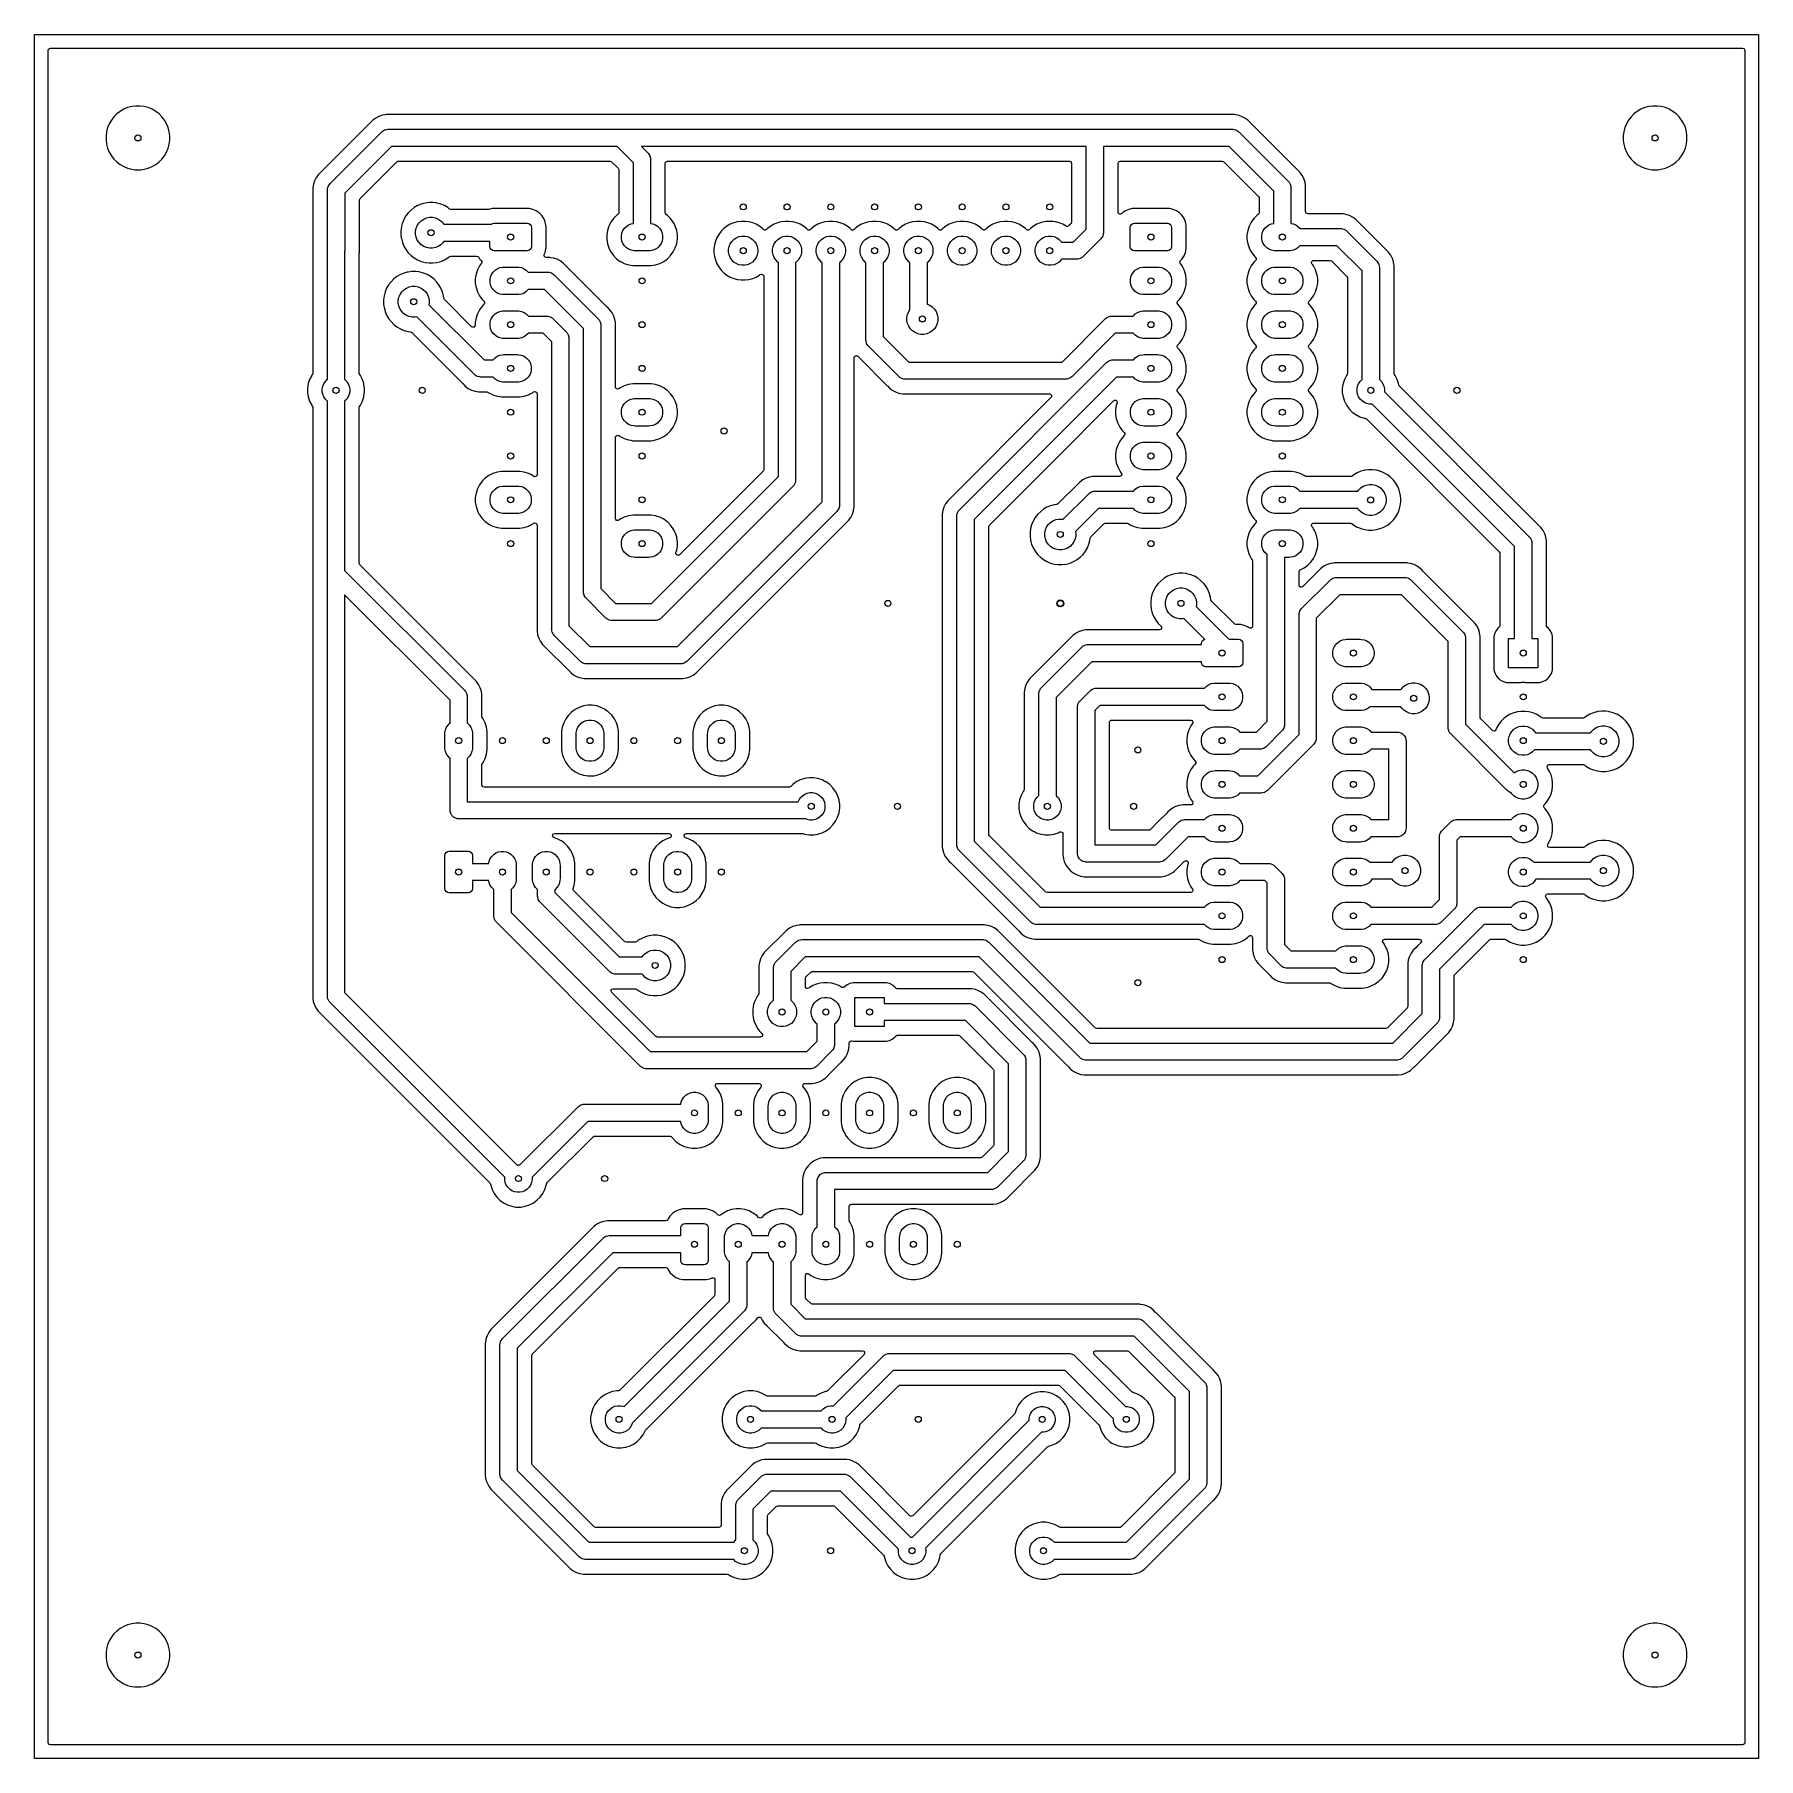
# Model space of a CAD drawing. Header units: millimetres. Extents: x 20 to 120, y -120 to -20.
import ezdxf

# ---------------------------------------------------------------- set-up
doc = ezdxf.new("R2010")
doc.units = ezdxf.units.MM
doc.layers.add('B.Cu', color=253, linetype='CONTINUOUS', true_color=0x83a598)
doc.layers.add('Edge.Cuts', color=40, linetype='CONTINUOUS', true_color=0xfabd2f)

msp = doc.modelspace()

# ---------------------------------------------------------------- linework, layer by layer
at = {"layer": 'B.Cu', "linetype": 'CONTINUOUS'}
for p, q in [((20.8, -20.924), (20.819685, -20.856961)), ((20.8, -25.878711), (20.8, -20.924)), ((20.819685, -20.856961), (20.872489, -20.811206)), ((20.872489, -20.811206), (20.924, -20.8)), ((20.924, -20.8), (119.076, -20.8)), ((119.076, -20.8), (119.143039, -20.819685)), ((119.143039, -20.819685), (119.188794, -20.872489)), ((119.188794, -20.872489), (119.2, -20.924)), ((119.2, -20.924), (119.2, -119.076)), ((24.458067, -24.969706), (24.336777, -25.179785)), ((24.605733, -24.777263), (24.458067, -24.969706)), ((24.605739, -24.777256), (24.605733, -24.777263)), ((24.777256, -24.605739), (24.605739, -24.777256)), ((24.777263, -24.605733), (24.777256, -24.605739)), ((24.969706, -24.458067), (24.777263, -24.605733)), ((25.179785, -24.336777), (24.969706, -24.458067)), ((25.179794, -24.336773), (25.179785, -24.336777)), ((25.403895, -24.243947), (25.179794, -24.336773)), ((25.638214, -24.181161), (25.403895, -24.243947)), ((25.878711, -24.1495), (25.638214, -24.181161)), ((25.878712, -24.1495), (25.878711, -24.1495)), ((26.121288, -24.1495), (25.878712, -24.1495)), ((26.121289, -24.1495), (26.121288, -24.1495)), ((26.361785, -24.181161), (26.121289, -24.1495)), ((26.596104, -24.243947), (26.361785, -24.181161)), ((26.820205, -24.336773), (26.596104, -24.243947)), ((26.820212, -24.336776), (26.820205, -24.336773)), ((27.030289, -24.458064), (26.820212, -24.336776)), ((27.030292, -24.458066), (27.030289, -24.458064)), ((27.030293, -24.458067), (27.030292, -24.458066)), ((27.222736, -24.605733), (27.030293, -24.458067)), ((27.222743, -24.605739), (27.222736, -24.605733)), ((27.39426, -24.777256), (27.222743, -24.605739)), ((27.394266, -24.777263), (27.39426, -24.777256)), ((27.481018, -24.890321), (27.394266, -24.777263)), ((27.541936, -24.969711), (27.481018, -24.890321)), ((27.663224, -25.179788), (27.541936, -24.969711)), ((39.620213, -24.96989), (36.46989, -28.120213)), ((39.792179, -24.844951), (39.620213, -24.96989)), ((39.981585, -24.748444), (39.792179, -24.844951)), ((40.18376, -24.682753), (39.981585, -24.748444)), ((40.345041, -24.657208), (40.18376, -24.682753)), ((40.393714, -24.649499), (40.345041, -24.657208)), ((40.606287, -24.649499), (40.393714, -24.649499)), ((40.611398, -24.649499), (40.606287, -24.649499)), ((40.611422, -24.6495), (40.611398, -24.649499)), ((89.606286, -24.6495), (40.611422, -24.6495)), ((89.606287, -24.6495), (89.606286, -24.6495)), ((89.654957, -24.657208), (89.606287, -24.6495)), ((89.81624, -24.682753), (89.654957, -24.657208)), ((89.816241, -24.682753), (89.81624, -24.682753)), ((89.816243, -24.682754), (89.816241, -24.682753)), ((90.018412, -24.748443), (89.816243, -24.682754)), ((90.018413, -24.748443), (90.018412, -24.748443)), ((90.018414, -24.748444), (90.018413, -24.748443)), ((90.20782, -24.844951), (90.018414, -24.748444)), ((90.379784, -24.969889), (90.20782, -24.844951)), ((90.379788, -24.969893), (90.379784, -24.969889)), ((90.379792, -24.969896), (90.379788, -24.969893)), ((90.530104, -25.120208), (90.379792, -24.969896)), ((112.458067, -24.969706), (112.336777, -25.179785)), ((112.605733, -24.777263), (112.458067, -24.969706)), ((112.605739, -24.777256), (112.605733, -24.777263)), ((112.777256, -24.605739), (112.605739, -24.777256)), ((112.777263, -24.605733), (112.777256, -24.605739)), ((112.969706, -24.458067), (112.777263, -24.605733)), ((113.179785, -24.336777), (112.969706, -24.458067)), ((113.179794, -24.336773), (113.179785, -24.336777)), ((113.403895, -24.243947), (113.179794, -24.336773)), ((113.638214, -24.181161), (113.403895, -24.243947)), ((113.878711, -24.1495), (113.638214, -24.181161)), ((113.878712, -24.1495), (113.878711, -24.1495)), ((114.121288, -24.1495), (113.878712, -24.1495)), ((114.121289, -24.1495), (114.121288, -24.1495)), ((114.361785, -24.181161), (114.121289, -24.1495)), ((114.596104, -24.243947), (114.361785, -24.181161)), ((114.820205, -24.336773), (114.596104, -24.243947)), ((114.820212, -24.336776), (114.820205, -24.336773)), ((115.030289, -24.458064), (114.820212, -24.336776)), ((115.030292, -24.458066), (115.030289, -24.458064)), ((115.030293, -24.458067), (115.030292, -24.458066)), ((115.222736, -24.605733), (115.030293, -24.458067)), ((115.222743, -24.605739), (115.222736, -24.605733)), ((115.39426, -24.777256), (115.222743, -24.605739)), ((115.394266, -24.777263), (115.39426, -24.777256)), ((115.481018, -24.890321), (115.394266, -24.777263)), ((115.541936, -24.969711), (115.481018, -24.890321)), ((115.663224, -25.179788), (115.541936, -24.969711)), ((20.8, -40.510097), (20.8, -25.878711)), ((24.181161, -25.638214), (24.1495, -25.878711)), ((24.1495, -25.878711), (24.1495, -26.121288)), ((24.243947, -25.403895), (24.181161, -25.638214)), ((24.336773, -25.179794), (24.243947, -25.403895)), ((24.336777, -25.179785), (24.336773, -25.179794)), ((27.756054, -25.4039), (27.663224, -25.179788)), ((27.818838, -25.638211), (27.756054, -25.4039)), ((27.8505, -25.878712), (27.818838, -25.638211)), ((27.8505, -26.121288), (27.8505, -25.878712)), ((37.146447, -28.646447), (40.146447, -25.646446)), ((40.146447, -25.646446), (40.195611, -25.60333)), ((40.195611, -25.60333), (40.195619, -25.603323)), ((40.195619, -25.603323), (40.308658, -25.53806)), ((40.308658, -25.53806), (40.335301, -25.53092)), ((40.335301, -25.53092), (40.434737, -25.504277)), ((40.434737, -25.504277), (40.434752, -25.504277)), ((40.434752, -25.504277), (40.5, -25.5)), ((40.5, -25.5), (54, -25.5)), ((54, -25.5), (81.5, -25.5)), ((81.5, -25.5), (89.5, -25.5)), ((89.5, -25.5), (89.565248, -25.504277)), ((89.565248, -25.504277), (89.565263, -25.504277)), ((89.565263, -25.504277), (89.691342, -25.53806)), ((89.691342, -25.53806), (89.804381, -25.603323)), ((89.804381, -25.603323), (89.804396, -25.603338)), ((89.804396, -25.603338), (89.853553, -25.646447)), ((89.853553, -25.646447), (92.733553, -28.526447)), ((90.534435, -25.124539), (90.530104, -25.120208)), ((90.534444, -25.124549), (90.534435, -25.124539)), ((91.288606, -25.878711), (90.534444, -25.124549)), ((93.256665, -27.84677), (91.288606, -25.878711)), ((112.181161, -25.638214), (112.1495, -25.878711)), ((112.1495, -25.878711), (112.1495, -26.121288)), ((112.243947, -25.403895), (112.181161, -25.638214)), ((112.336773, -25.179794), (112.243947, -25.403895)), ((112.336777, -25.179785), (112.336773, -25.179794)), ((115.756054, -25.4039), (115.663224, -25.179788)), ((115.818838, -25.638211), (115.756054, -25.4039)), ((115.8505, -25.878712), (115.818838, -25.638211)), ((115.8505, -26.121288), (115.8505, -25.878712)), ((24.1495, -26.121288), (24.181161, -26.361785)), ((24.181161, -26.361785), (24.243947, -26.596104)), ((24.243947, -26.596104), (24.336773, -26.820205)), ((24.336773, -26.820205), (24.336776, -26.820212)), ((24.336776, -26.820212), (24.458064, -27.030289)), ((27.541936, -27.030289), (27.663224, -26.820212)), ((27.663224, -26.820212), (27.756054, -26.5961)), ((27.756054, -26.5961), (27.818838, -26.361789)), ((27.818838, -26.361789), (27.8505, -26.121288)), ((40.707107, -26.5), (38, -29.207106)), ((53.792894, -26.5), (40.707107, -26.5)), ((54.74, -27.447106), (53.792894, -26.5)), ((81, -26.5), (55.207107, -26.5)), ((55.207107, -26.5), (55.593554, -26.886447)), ((55.593554, -26.886447), (55.636661, -26.935603)), ((55.636661, -26.935603), (55.636677, -26.935619)), ((55.636677, -26.935619), (55.691336, -27.030292)), ((81, -31.292894), (81, -26.5)), ((89.292894, -26.5), (82, -26.5)), ((82, -26.5), (82, -31.5)), ((91.88, -29.087106), (89.292894, -26.5)), ((112.1495, -26.121288), (112.181161, -26.361785)), ((112.181161, -26.361785), (112.243947, -26.596104)), ((112.243947, -26.596104), (112.336773, -26.820205)), ((112.336773, -26.820205), (112.336776, -26.820212)), ((112.336776, -26.820212), (112.458064, -27.030289)), ((115.541936, -27.030289), (115.663224, -26.820212)), ((115.663224, -26.820212), (115.756054, -26.5961)), ((115.756054, -26.5961), (115.818838, -26.361789)), ((115.818838, -26.361789), (115.8505, -26.121288)), ((24.458064, -27.030289), (24.458066, -27.030292)), ((24.458066, -27.030292), (24.458067, -27.030293)), ((24.458067, -27.030293), (24.605733, -27.222736)), ((24.605733, -27.222736), (24.605739, -27.222743)), ((24.605739, -27.222743), (24.777256, -27.39426)), ((24.777256, -27.39426), (24.777263, -27.394266)), ((24.777263, -27.394266), (24.890321, -27.481018)), ((24.890321, -27.481018), (24.969711, -27.541936)), ((24.969711, -27.541936), (25.179788, -27.663224)), ((25.179788, -27.663224), (25.4039, -27.756054)), ((25.4039, -27.756054), (25.638211, -27.818838)), ((25.638211, -27.818838), (25.818586, -27.842584)), ((25.818586, -27.842584), (25.878711, -27.8505)), ((25.878711, -27.8505), (25.878712, -27.8505)), ((25.878712, -27.8505), (26.121289, -27.8505)), ((26.121289, -27.8505), (26.169388, -27.844167)), ((26.169388, -27.844167), (26.361789, -27.818838)), ((26.361789, -27.818838), (26.5961, -27.756054)), ((26.5961, -27.756054), (26.820212, -27.663224)), ((26.820212, -27.663224), (27.030289, -27.541936)), ((27.030289, -27.541936), (27.222738, -27.394265)), ((27.222738, -27.394265), (27.394265, -27.222738)), ((27.394265, -27.222738), (27.541936, -27.030289)), ((38.886819, -29.523076), (41.023076, -27.386819)), ((41.023076, -27.386819), (41.084399, -27.353334)), ((41.084399, -27.353334), (41.110757, -27.3505)), ((41.110757, -27.3505), (53.389243, -27.3505)), ((53.389243, -27.3505), (53.456282, -27.370185)), ((53.456282, -27.370185), (53.476924, -27.386819)), ((53.476924, -27.386819), (53.853181, -27.763076)), ((53.853181, -27.763076), (53.886666, -27.824399)), ((53.886666, -27.824399), (53.8895, -27.850757)), ((53.8895, -27.850757), (53.8895, -30.337267)), ((54.74, -30.958145), (54.74, -27.447106)), ((55.691336, -27.030292), (55.70194, -27.048658)), ((55.70194, -27.048658), (55.735723, -27.174737)), ((55.735723, -27.174737), (55.735723, -27.174752)), ((55.735723, -27.174752), (55.74, -27.24)), ((55.74, -27.24), (55.74, -30.958145)), ((56.5905, -27.4745), (56.610185, -27.407461)), ((56.5905, -30.337267), (56.5905, -27.4745)), ((56.610185, -27.407461), (56.662989, -27.361706)), ((56.662989, -27.361706), (56.7145, -27.3505)), ((56.7145, -27.3505), (80.0255, -27.3505)), ((80.0255, -27.3505), (80.092539, -27.370185)), ((80.092539, -27.370185), (80.138294, -27.422989)), ((80.138294, -27.422989), (80.1495, -27.4745)), ((80.1495, -27.4745), (80.1495, -30.889242)), ((82.8505, -27.4745), (82.870185, -27.407461)), ((82.8505, -30.303796), (82.8505, -27.4745)), ((82.870185, -27.407461), (82.922989, -27.361706)), ((82.922989, -27.361706), (82.9745, -27.3505)), ((82.9745, -27.3505), (88.889243, -27.3505)), ((88.889243, -27.3505), (88.956282, -27.370185)), ((88.956282, -27.370185), (88.976924, -27.386819)), ((88.976924, -27.386819), (90.993181, -29.403076)), ((93.25668, -27.846784), (93.256665, -27.84677)), ((93.259791, -27.849895), (93.25668, -27.846784)), ((93.259792, -27.849896), (93.259791, -27.849895)), ((93.410104, -28.000208), (93.259792, -27.849896)), ((112.458064, -27.030289), (112.458066, -27.030292)), ((112.458066, -27.030292), (112.458067, -27.030293)), ((112.458067, -27.030293), (112.605733, -27.222736)), ((112.605733, -27.222736), (112.605739, -27.222743)), ((112.605739, -27.222743), (112.777256, -27.39426)), ((112.777256, -27.39426), (112.777263, -27.394266)), ((112.777263, -27.394266), (112.890321, -27.481018)), ((112.890321, -27.481018), (112.969711, -27.541936)), ((112.969711, -27.541936), (113.179788, -27.663224)), ((113.179788, -27.663224), (113.4039, -27.756054)), ((113.4039, -27.756054), (113.638211, -27.818838)), ((113.638211, -27.818838), (113.818586, -27.842584)), ((113.818586, -27.842584), (113.878711, -27.8505)), ((113.878711, -27.8505), (113.878712, -27.8505)), ((113.878712, -27.8505), (114.121289, -27.8505)), ((114.121289, -27.8505), (114.169388, -27.844167)), ((114.169388, -27.844167), (114.361789, -27.818838)), ((114.361789, -27.818838), (114.5961, -27.756054)), ((114.5961, -27.756054), (114.820212, -27.663224)), ((114.820212, -27.663224), (115.030289, -27.541936)), ((115.030289, -27.541936), (115.222738, -27.394265)), ((115.222738, -27.394265), (115.394265, -27.222738)), ((115.394265, -27.222738), (115.541936, -27.030289)), ((36.182753, -28.68376), (36.1495, -28.893713)), ((36.1495, -28.893713), (36.1495, -32.330817)), ((36.248444, -28.481585), (36.182753, -28.68376)), ((36.344951, -28.292179), (36.248444, -28.481585)), ((36.46989, -28.120213), (36.344951, -28.292179)), ((37, -29), (37.004277, -28.934752)), ((37, -32.423378), (37, -29)), ((37.004277, -28.934737), (37.03806, -28.808658)), ((37.004277, -28.934752), (37.004277, -28.934737)), ((37.03806, -28.808658), (37.103323, -28.695619)), ((37.103323, -28.695619), (37.103338, -28.695603)), ((37.103338, -28.695603), (37.146447, -28.646447)), ((92.733553, -28.526447), (92.776668, -28.57561)), ((92.776668, -28.57561), (92.776677, -28.575619)), ((92.776677, -28.575619), (92.839112, -28.68376)), ((92.839112, -28.68376), (92.84194, -28.688658)), ((92.84194, -28.688658), (92.875723, -28.814737)), ((92.875723, -28.814737), (92.875723, -28.814752)), ((92.875723, -28.814752), (92.88, -28.88)), ((92.88, -28.88), (92.88, -30.958145)), ((93.410106, -28.000211), (93.410104, -28.000208)), ((93.41011, -28.000215), (93.410106, -28.000211)), ((93.535048, -28.172179), (93.41011, -28.000215)), ((93.535049, -28.172181), (93.535048, -28.172179)), ((93.535051, -28.172184), (93.535049, -28.172181)), ((93.631557, -28.361588), (93.535051, -28.172184)), ((93.697246, -28.563757), (93.631557, -28.361588)), ((93.697246, -28.56376), (93.697246, -28.563757)), ((93.7305, -28.773713), (93.697246, -28.56376)), ((93.7305, -30.2755), (93.7305, -28.773713)), ((38, -29.207106), (38, -32.5)), ((38.8505, -29.610757), (38.870185, -29.543718)), ((38.8505, -32.606287), (38.8505, -29.610757)), ((38.870185, -29.543718), (38.886819, -29.523076)), ((42.224109, -29.926657), (42.025382, -30.041392)), ((42.224123, -29.92665), (42.224109, -29.926657)), ((42.436112, -29.838842), (42.224123, -29.92665)), ((42.564076, -29.804554), (42.436112, -29.838842)), ((42.657762, -29.779452), (42.564076, -29.804554)), ((42.668715, -29.778009), (42.657762, -29.779452)), ((42.885258, -29.7495), (42.668715, -29.778009)), ((42.885266, -29.7495), (42.885258, -29.7495)), ((43.114734, -29.7495), (42.885266, -29.7495)), ((43.114741, -29.7495), (43.114734, -29.7495)), ((43.304215, -29.774446), (43.114741, -29.7495)), ((43.342238, -29.779452), (43.304215, -29.774446)), ((43.563887, -29.838842), (43.342238, -29.779452)), ((43.775876, -29.92665), (43.563887, -29.838842)), ((43.77589, -29.926657), (43.775876, -29.92665)), ((43.974612, -30.041389), (43.77589, -29.926657)), ((90.993181, -29.403076), (91.026666, -29.464399)), ((91.026666, -29.464399), (91.0295, -29.490757)), ((91.0295, -29.490757), (91.0295, -30.337267)), ((91.88, -30.958145), (91.88, -29.087106)), ((41.333438, -30.956281), (41.288753, -31.123052)), ((41.338842, -30.936112), (41.333438, -30.956281)), ((41.42665, -30.724123), (41.338842, -30.936112)), ((41.426657, -30.724109), (41.42665, -30.724123)), ((41.541392, -30.525382), (41.426657, -30.724109)), ((41.681081, -30.343338), (41.541392, -30.525382)), ((41.843338, -30.181081), (41.681081, -30.343338)), ((42.025382, -30.041392), (41.843338, -30.181081)), ((42.206271, -31.075743), (42.304291, -30.929046)), ((42.304291, -30.929046), (42.429046, -30.804291)), ((42.429046, -30.804291), (42.575743, -30.706271)), ((42.575743, -30.706271), (42.738744, -30.638754)), ((42.738744, -30.638754), (42.911785, -30.604334)), ((42.911785, -30.604334), (43.088215, -30.604334)), ((43.088215, -30.604334), (43.261256, -30.638754)), ((43.261256, -30.638754), (43.424257, -30.706271)), ((43.424257, -30.706271), (43.570954, -30.804291)), ((43.570954, -30.804291), (43.695709, -30.929046)), ((43.695709, -30.929046), (43.743119, -31)), ((43.743119, -31), (46.527979, -31)), ((44.08211, -30.123876), (43.974612, -30.041389)), ((44.090558, -30.129815), (44.08211, -30.123876)), ((44.157597, -30.1495), (44.090558, -30.129815)), ((46.308506, -30.1495), (44.157597, -30.1495)), ((46.334864, -30.146666), (46.308506, -30.1495)), ((46.538749, -30.102312), (46.334864, -30.146666)), ((46.527979, -31), (46.574329, -30.96903)), ((46.555416, -30.101319), (46.538749, -30.102312)), ((46.585962, -30.0995), (46.555416, -30.101319)), ((46.574329, -30.96903), (46.67, -30.95)), ((48.654038, -30.0995), (46.585962, -30.0995)), ((46.67, -30.95), (48.57, -30.95)), ((48.57, -30.95), (48.665671, -30.96903)), ((48.686492, -30.101433), (48.654038, -30.0995)), ((48.665671, -30.96903), (48.746777, -31.023223)), ((48.70125, -30.102312), (48.686492, -30.101433)), ((48.906602, -30.146984), (48.70125, -30.102312)), ((48.906613, -30.146987), (48.906602, -30.146984)), ((49.099808, -30.229718), (48.906613, -30.146987)), ((49.099811, -30.22972), (49.099808, -30.229718)), ((49.099813, -30.229721), (49.099811, -30.22972)), ((49.273865, -30.347523), (49.099813, -30.229721)), ((49.422477, -30.496135), (49.273865, -30.347523)), ((49.540279, -30.670187), (49.422477, -30.496135)), ((49.54028, -30.670189), (49.540279, -30.670187)), ((49.540281, -30.670191), (49.54028, -30.670189)), ((49.623012, -30.863386), (49.540281, -30.670191)), ((49.623015, -30.863397), (49.623012, -30.863386)), ((49.647711, -30.976924), (49.623015, -30.863397)), ((49.667688, -31.068755), (49.647711, -30.976924)), ((53.428368, -30.884945), (53.310422, -31.116423)), ((53.581066, -30.674774), (53.428368, -30.884945)), ((53.581071, -30.674768), (53.581066, -30.674774)), ((53.764768, -30.491071), (53.581071, -30.674768)), ((53.78501, -30.476364), (53.764768, -30.491071)), ((53.838387, -30.437583), (53.78501, -30.476364)), ((53.869815, -30.404306), (53.838387, -30.437583)), ((53.8895, -30.337267), (53.869815, -30.404306)), ((54.462883, -31.044463), (54.607772, -30.984448)), ((54.607772, -30.984448), (54.74, -30.958145)), ((55.74, -30.958145), (55.872228, -30.984448)), ((55.872228, -30.984448), (56.017117, -31.044463)), ((56.598949, -30.382255), (56.5905, -30.337267)), ((56.641613, -30.437583), (56.598949, -30.382255)), ((56.715229, -30.491069), (56.641613, -30.437583)), ((56.898931, -30.674771), (56.715229, -30.491069)), ((57.051634, -30.884949), (56.898931, -30.674771)), ((57.116163, -31.011593), (57.051634, -30.884949)), ((60.562209, -30.926293), (60.356277, -31.011593)), ((60.562219, -30.92629), (60.562209, -30.926293)), ((60.700485, -30.889242), (60.562219, -30.92629)), ((60.777537, -30.868596), (60.700485, -30.889242)), ((60.77754, -30.868595), (60.777537, -30.868596)), ((60.777547, -30.868594), (60.77754, -30.868595)), ((60.996094, -30.839822), (60.777547, -30.868594)), ((61.026685, -30.845907), (60.996094, -30.839822)), ((61.193315, -30.845907), (61.026685, -30.845907)), ((61.223905, -30.839822), (61.193315, -30.845907)), ((61.442452, -30.868594), (61.223905, -30.839822)), ((61.442457, -30.868595), (61.442452, -30.868594)), ((61.442463, -30.868596), (61.442457, -30.868595)), ((61.657781, -30.92629), (61.442463, -30.868596)), ((61.657783, -30.926291), (61.657781, -30.92629)), ((61.65779, -30.926293), (61.657783, -30.926291)), ((61.863722, -31.011593), (61.65779, -30.926293)), ((63.102209, -30.926293), (62.896277, -31.011593)), ((63.102219, -30.92629), (63.102209, -30.926293)), ((63.240485, -30.889242), (63.102219, -30.92629)), ((63.317537, -30.868596), (63.240485, -30.889242)), ((63.31754, -30.868595), (63.317537, -30.868596)), ((63.317547, -30.868594), (63.31754, -30.868595)), ((63.536094, -30.839822), (63.317547, -30.868594)), ((63.566685, -30.845907), (63.536094, -30.839822)), ((63.733315, -30.845907), (63.566685, -30.845907)), ((63.763905, -30.839822), (63.733315, -30.845907)), ((63.982452, -30.868594), (63.763905, -30.839822)), ((63.982457, -30.868595), (63.982452, -30.868594)), ((63.982463, -30.868596), (63.982457, -30.868595)), ((64.197781, -30.92629), (63.982463, -30.868596)), ((64.197783, -30.926291), (64.197781, -30.92629)), ((64.19779, -30.926293), (64.197783, -30.926291)), ((64.403722, -31.011593), (64.19779, -30.926293)), ((65.642209, -30.926293), (65.436277, -31.011593)), ((65.642219, -30.92629), (65.642209, -30.926293)), ((65.780485, -30.889242), (65.642219, -30.92629)), ((65.857537, -30.868596), (65.780485, -30.889242)), ((65.85754, -30.868595), (65.857537, -30.868596)), ((65.857547, -30.868594), (65.85754, -30.868595)), ((66.076094, -30.839822), (65.857547, -30.868594)), ((66.106685, -30.845907), (66.076094, -30.839822)), ((66.273315, -30.845907), (66.106685, -30.845907)), ((66.303905, -30.839822), (66.273315, -30.845907)), ((66.522452, -30.868594), (66.303905, -30.839822)), ((66.522457, -30.868595), (66.522452, -30.868594)), ((66.522463, -30.868596), (66.522457, -30.868595)), ((66.737781, -30.92629), (66.522463, -30.868596)), ((66.737783, -30.926291), (66.737781, -30.92629)), ((66.73779, -30.926293), (66.737783, -30.926291)), ((66.943722, -31.011593), (66.73779, -30.926293)), ((68.182209, -30.926293), (67.976277, -31.011593)), ((68.182219, -30.92629), (68.182209, -30.926293)), ((68.320485, -30.889242), (68.182219, -30.92629)), ((68.397537, -30.868596), (68.320485, -30.889242)), ((68.39754, -30.868595), (68.397537, -30.868596)), ((68.397547, -30.868594), (68.39754, -30.868595)), ((68.616094, -30.839822), (68.397547, -30.868594)), ((68.646685, -30.845907), (68.616094, -30.839822)), ((68.813315, -30.845907), (68.646685, -30.845907)), ((68.843905, -30.839822), (68.813315, -30.845907)), ((69.062452, -30.868594), (68.843905, -30.839822)), ((69.062457, -30.868595), (69.062452, -30.868594)), ((69.062463, -30.868596), (69.062457, -30.868595)), ((69.277781, -30.92629), (69.062463, -30.868596)), ((69.277783, -30.926291), (69.277781, -30.92629)), ((69.27779, -30.926293), (69.277783, -30.926291)), ((69.483722, -31.011593), (69.27779, -30.926293)), ((70.722209, -30.926293), (70.516277, -31.011593)), ((70.722219, -30.92629), (70.722209, -30.926293)), ((70.860485, -30.889242), (70.722219, -30.92629)), ((70.937537, -30.868596), (70.860485, -30.889242)), ((70.93754, -30.868595), (70.937537, -30.868596)), ((70.937547, -30.868594), (70.93754, -30.868595)), ((71.156094, -30.839822), (70.937547, -30.868594)), ((71.186685, -30.845907), (71.156094, -30.839822)), ((71.353315, -30.845907), (71.186685, -30.845907)), ((71.383905, -30.839822), (71.353315, -30.845907)), ((71.602452, -30.868594), (71.383905, -30.839822)), ((71.602457, -30.868595), (71.602452, -30.868594)), ((71.602463, -30.868596), (71.602457, -30.868595)), ((71.817781, -30.92629), (71.602463, -30.868596)), ((71.817783, -30.926291), (71.817781, -30.92629)), ((71.81779, -30.926293), (71.817783, -30.926291)), ((72.023722, -31.011593), (71.81779, -30.926293)), ((73.262209, -30.926293), (73.056277, -31.011593)), ((73.262219, -30.92629), (73.262209, -30.926293)), ((73.400485, -30.889242), (73.262219, -30.92629)), ((73.477537, -30.868596), (73.400485, -30.889242)), ((73.47754, -30.868595), (73.477537, -30.868596)), ((73.477547, -30.868594), (73.47754, -30.868595)), ((73.696094, -30.839822), (73.477547, -30.868594)), ((73.726685, -30.845907), (73.696094, -30.839822)), ((73.893315, -30.845907), (73.726685, -30.845907)), ((73.923905, -30.839822), (73.893315, -30.845907)), ((74.142452, -30.868594), (73.923905, -30.839822)), ((74.142457, -30.868595), (74.142452, -30.868594)), ((74.142463, -30.868596), (74.142457, -30.868595)), ((74.357781, -30.92629), (74.142463, -30.868596)), ((74.357783, -30.926291), (74.357781, -30.92629)), ((74.35779, -30.926293), (74.357783, -30.926291)), ((74.563722, -31.011593), (74.35779, -30.926293)), ((75.802209, -30.926293), (75.596277, -31.011593)), ((75.802219, -30.92629), (75.802209, -30.926293)), ((75.940485, -30.889242), (75.802219, -30.92629)), ((76.017537, -30.868596), (75.940485, -30.889242)), ((76.01754, -30.868595), (76.017537, -30.868596)), ((76.017547, -30.868594), (76.01754, -30.868595)), ((76.236094, -30.839822), (76.017547, -30.868594)), ((76.266685, -30.845907), (76.236094, -30.839822)), ((76.433315, -30.845907), (76.266685, -30.845907)), ((76.463905, -30.839822), (76.433315, -30.845907)), ((76.682452, -30.868594), (76.463905, -30.839822)), ((76.682457, -30.868595), (76.682452, -30.868594)), ((76.682463, -30.868596), (76.682457, -30.868595)), ((76.897781, -30.92629), (76.682463, -30.868596)), ((76.897783, -30.926291), (76.897781, -30.92629)), ((76.89779, -30.926293), (76.897783, -30.926291)), ((77.103722, -31.011593), (76.89779, -30.926293)), ((78.342209, -30.926293), (78.136277, -31.011593)), ((78.342219, -30.92629), (78.342209, -30.926293)), ((78.480485, -30.889242), (78.342219, -30.92629)), ((78.557537, -30.868596), (78.480485, -30.889242)), ((78.55754, -30.868595), (78.557537, -30.868596)), ((78.557547, -30.868594), (78.55754, -30.868595)), ((78.698784, -30.85), (78.557547, -30.868594)), ((79.081215, -30.85), (78.698784, -30.85)), ((79.222452, -30.868594), (79.081215, -30.85)), ((79.222457, -30.868595), (79.222452, -30.868594)), ((79.222463, -30.868596), (79.222457, -30.868595)), ((79.437781, -30.92629), (79.222463, -30.868596)), ((79.437783, -30.926291), (79.437781, -30.92629)), ((79.43779, -30.926293), (79.437783, -30.926291)), ((79.643722, -31.011593), (79.43779, -30.926293)), ((80.113185, -30.976918), (80.021355, -31.068749)), ((80.129815, -30.956281), (80.113185, -30.976918)), ((80.1495, -30.889242), (80.129815, -30.956281)), ((82.850816, -30.312642), (82.8505, -30.303796)), ((82.875233, -30.378106), (82.850816, -30.312642)), ((82.931166, -30.419978), (82.875233, -30.378106)), ((83.000858, -30.424962), (82.931166, -30.419978)), ((83.062181, -30.391477), (83.000858, -30.424962)), ((83.106132, -30.347525), (83.062181, -30.391477)), ((83.106137, -30.347521), (83.106132, -30.347525)), ((83.280191, -30.229718), (83.106137, -30.347521)), ((83.473386, -30.146987), (83.280191, -30.229718)), ((83.473397, -30.146984), (83.473386, -30.146987)), ((83.678749, -30.102312), (83.473397, -30.146984)), ((83.633223, -31.023223), (83.714329, -30.96903)), ((83.695416, -30.101319), (83.678749, -30.102312)), ((83.725962, -30.0995), (83.695416, -30.101319)), ((83.714329, -30.96903), (83.81, -30.95)), ((85.794038, -30.0995), (83.725962, -30.0995)), ((83.81, -30.95), (85.71, -30.95)), ((85.71, -30.95), (85.805671, -30.96903)), ((85.826492, -30.101433), (85.794038, -30.0995)), ((85.805671, -30.96903), (85.886777, -31.023223)), ((85.84125, -30.102312), (85.826492, -30.101433)), ((86.046602, -30.146984), (85.84125, -30.102312)), ((86.046613, -30.146987), (86.046602, -30.146984)), ((86.239808, -30.229718), (86.046613, -30.146987)), ((86.239811, -30.22972), (86.239808, -30.229718)), ((86.239813, -30.229721), (86.239811, -30.22972)), ((86.413865, -30.347523), (86.239813, -30.229721)), ((86.562477, -30.496135), (86.413865, -30.347523)), ((86.680279, -30.670187), (86.562477, -30.496135)), ((86.68028, -30.670189), (86.680279, -30.670187)), ((86.680281, -30.670191), (86.68028, -30.670189)), ((86.763012, -30.863386), (86.680281, -30.670191)), ((86.763015, -30.863397), (86.763012, -30.863386)), ((86.787711, -30.976924), (86.763015, -30.863397)), ((86.807688, -31.068755), (86.787711, -30.976924)), ((90.568368, -30.884945), (90.450422, -31.116423)), ((90.721066, -30.674774), (90.568368, -30.884945)), ((90.721071, -30.674768), (90.721066, -30.674774)), ((90.904768, -30.491071), (90.721071, -30.674768)), ((90.92501, -30.476364), (90.904768, -30.491071)), ((90.978387, -30.437583), (90.92501, -30.476364)), ((91.009815, -30.404306), (90.978387, -30.437583)), ((91.0295, -30.337267), (91.009815, -30.404306)), ((91.602883, -31.044463), (91.747772, -30.984448)), ((91.747772, -30.984448), (91.88, -30.958145)), ((92.88, -30.958145), (93.012228, -30.984448)), ((93.012228, -30.984448), (93.157117, -31.044463)), ((93.741706, -30.327011), (93.7305, -30.2755)), ((93.787461, -30.379815), (93.741706, -30.327011)), ((93.8545, -30.3995), (93.787461, -30.379815)), ((95.856286, -30.3995), (93.8545, -30.3995)), ((95.856287, -30.3995), (95.856286, -30.3995)), ((95.904957, -30.407208), (95.856287, -30.3995)), ((96.06624, -30.432753), (95.904957, -30.407208)), ((96.066241, -30.432753), (96.06624, -30.432753)), ((96.066243, -30.432754), (96.066241, -30.432753)), ((96.268412, -30.498443), (96.066243, -30.432754)), ((96.268413, -30.498443), (96.268412, -30.498443)), ((96.268414, -30.498444), (96.268413, -30.498443)), ((96.45782, -30.594951), (96.268414, -30.498444)), ((96.629784, -30.719889), (96.45782, -30.594951)), ((96.629788, -30.719893), (96.629784, -30.719889)), ((96.629792, -30.719896), (96.629788, -30.719893)), ((96.749396, -30.8395), (96.629792, -30.719896)), ((96.784435, -30.874539), (96.749396, -30.8395)), ((96.784444, -30.874549), (96.784435, -30.874539)), ((98.386665, -32.47677), (96.784444, -30.874549)), ((41.279451, -31.15777), (41.2495, -31.385258)), ((41.2495, -31.385258), (41.2495, -31.614741)), ((41.2495, -31.614741), (41.272084, -31.786273)), ((41.272084, -31.786273), (41.279452, -31.842238)), ((41.279453, -31.157759), (41.279451, -31.15777)), ((41.279452, -31.842238), (41.279453, -31.84224)), ((41.288753, -31.123052), (41.279453, -31.157759)), ((41.279453, -31.84224), (41.338842, -32.063887)), ((42.104334, -31.411785), (42.138754, -31.238744)), ((42.104334, -31.588215), (42.104334, -31.411785)), ((42.138754, -31.761256), (42.104334, -31.588215)), ((42.138754, -31.238744), (42.206271, -31.075743)), ((42.206271, -31.924257), (42.138754, -31.761256)), ((42.304291, -32.070954), (42.206271, -31.924257)), ((43.743119, -32), (43.695709, -32.070954)), ((46.42, -32), (43.743119, -32)), ((46.42, -32.3), (46.42, -32)), ((48.746777, -31.023223), (48.80097, -31.104329)), ((48.80097, -31.104329), (48.82, -31.2)), ((48.82, -31.2), (48.82, -32.3)), ((49.6705, -31.115962), (49.667688, -31.068755)), ((49.6705, -32.384038), (49.6705, -31.115962)), ((53.23014, -31.363506), (53.1895, -31.620097)), ((53.1895, -31.620097), (53.1895, -31.879902)), ((53.1895, -31.879902), (53.23014, -32.136493)), ((53.310422, -31.116423), (53.23014, -31.363506)), ((54.043852, -31.671586), (54.074448, -31.517772)), ((54.043852, -31.828414), (54.043852, -31.671586)), ((54.074448, -31.982228), (54.043852, -31.828414)), ((54.074448, -31.517772), (54.134463, -31.372883)), ((54.134463, -32.127117), (54.074448, -31.982228)), ((54.134463, -31.372883), (54.221592, -31.242485)), ((54.221592, -31.242485), (54.332485, -31.131592)), ((54.332485, -31.131592), (54.462883, -31.044463)), ((56.017117, -31.044463), (56.147515, -31.131592)), ((56.147515, -31.131592), (56.258408, -31.242485)), ((56.258408, -31.242485), (56.345537, -31.372883)), ((56.345537, -31.372883), (56.405552, -31.517772)), ((56.405552, -31.982228), (56.345537, -32.127117)), ((56.405552, -31.517772), (56.436148, -31.671586)), ((56.436148, -31.828414), (56.405552, -31.982228)), ((56.436148, -31.671586), (56.436148, -31.828414)), ((57.169577, -31.116423), (57.116163, -31.011593)), ((57.169577, -31.116425), (57.169577, -31.116423)), ((57.169579, -31.116428), (57.169577, -31.116425)), ((57.24986, -31.363507), (57.169579, -31.116428)), ((57.268947, -31.484021), (57.24986, -31.363507)), ((57.24986, -32.136493), (57.272712, -31.992209)), ((57.2905, -31.620097), (57.268947, -31.484021)), ((57.272712, -31.992209), (57.2905, -31.879902)), ((57.2905, -31.879902), (57.2905, -31.620097)), ((59.49629, -31.992219), (59.438597, -32.207534)), ((59.496293, -31.992209), (59.49629, -31.992219)), ((59.581593, -31.786277), (59.496293, -31.992209)), ((59.581595, -31.786273), (59.581593, -31.786277)), ((59.693052, -31.593226), (59.581595, -31.786273)), ((59.693058, -31.593217), (59.693052, -31.593226)), ((59.828751, -31.416377), (59.693058, -31.593217)), ((59.828757, -31.41637), (59.828751, -31.416377)), ((59.98637, -31.258757), (59.828757, -31.41637)), ((59.986377, -31.258751), (59.98637, -31.258757)), ((60.163217, -31.123058), (59.986377, -31.258751)), ((60.163226, -31.123052), (60.163217, -31.123058)), ((60.356273, -31.011595), (60.163226, -31.123052)), ((60.356277, -31.011593), (60.356273, -31.011595)), ((60.452941, -32.000766), (60.570766, -31.882941)), ((60.570766, -31.882941), (60.709313, -31.790367)), ((60.709313, -31.790367), (60.863258, -31.726601)), ((60.863258, -31.726601), (61.026685, -31.694093)), ((61.026685, -31.694093), (61.193315, -31.694093)), ((61.193315, -31.694093), (61.356742, -31.726601)), ((61.356742, -31.726601), (61.510687, -31.790367)), ((61.510687, -31.790367), (61.649234, -31.882941)), ((61.649234, -31.882941), (61.767059, -32.000766)), ((61.863726, -31.011595), (61.863722, -31.011593)), ((62.056774, -31.123052), (61.863726, -31.011595)), ((62.05678, -31.123057), (62.056774, -31.123052)), ((62.056782, -31.123058), (62.05678, -31.123057)), ((62.233622, -31.258751), (62.056782, -31.123058)), ((62.233629, -31.258757), (62.233622, -31.258751)), ((62.292319, -31.317447), (62.233629, -31.258757)), ((62.336666, -31.345948), (62.292319, -31.317447)), ((62.406358, -31.350932), (62.336666, -31.345948)), ((62.467681, -31.317447), (62.406358, -31.350932)), ((62.52637, -31.258757), (62.467681, -31.317447)), ((62.526377, -31.258751), (62.52637, -31.258757)), ((62.703217, -31.123058), (62.526377, -31.258751)), ((62.703226, -31.123052), (62.703217, -31.123058)), ((62.896273, -31.011595), (62.703226, -31.123052)), ((62.896277, -31.011593), (62.896273, -31.011595)), ((62.992941, -32.000766), (63.110766, -31.882941)), ((63.110766, -31.882941), (63.249313, -31.790367)), ((63.249313, -31.790367), (63.403258, -31.726601)), ((63.403258, -31.726601), (63.566685, -31.694093)), ((63.566685, -31.694093), (63.733315, -31.694093)), ((63.733315, -31.694093), (63.896742, -31.726601)), ((63.896742, -31.726601), (64.050687, -31.790367)), ((64.050687, -31.790367), (64.189234, -31.882941)), ((64.189234, -31.882941), (64.307059, -32.000766)), ((64.403726, -31.011595), (64.403722, -31.011593)), ((64.596774, -31.123052), (64.403726, -31.011595)), ((64.59678, -31.123057), (64.596774, -31.123052)), ((64.596782, -31.123058), (64.59678, -31.123057)), ((64.773622, -31.258751), (64.596782, -31.123058)), ((64.773629, -31.258757), (64.773622, -31.258751)), ((64.832319, -31.317447), (64.773629, -31.258757)), ((64.876666, -31.345948), (64.832319, -31.317447)), ((64.946358, -31.350932), (64.876666, -31.345948)), ((65.007681, -31.317447), (64.946358, -31.350932)), ((65.06637, -31.258757), (65.007681, -31.317447)), ((65.066377, -31.258751), (65.06637, -31.258757)), ((65.243217, -31.123058), (65.066377, -31.258751)), ((65.243226, -31.123052), (65.243217, -31.123058)), ((65.436273, -31.011595), (65.243226, -31.123052)), ((65.436277, -31.011593), (65.436273, -31.011595)), ((65.532941, -32.000766), (65.650766, -31.882941)), ((65.650766, -31.882941), (65.789313, -31.790367)), ((65.789313, -31.790367), (65.943258, -31.726601)), ((65.943258, -31.726601), (66.106685, -31.694093)), ((66.106685, -31.694093), (66.273315, -31.694093)), ((66.273315, -31.694093), (66.436742, -31.726601)), ((66.436742, -31.726601), (66.590687, -31.790367)), ((66.590687, -31.790367), (66.729234, -31.882941)), ((66.729234, -31.882941), (66.847059, -32.000766)), ((66.943726, -31.011595), (66.943722, -31.011593)), ((67.136774, -31.123052), (66.943726, -31.011595)), ((67.13678, -31.123057), (67.136774, -31.123052)), ((67.136782, -31.123058), (67.13678, -31.123057)), ((67.313622, -31.258751), (67.136782, -31.123058)), ((67.313629, -31.258757), (67.313622, -31.258751)), ((67.372319, -31.317447), (67.313629, -31.258757)), ((67.416666, -31.345948), (67.372319, -31.317447)), ((67.486358, -31.350932), (67.416666, -31.345948)), ((67.547681, -31.317447), (67.486358, -31.350932)), ((67.60637, -31.258757), (67.547681, -31.317447)), ((67.606377, -31.258751), (67.60637, -31.258757)), ((67.783217, -31.123058), (67.606377, -31.258751)), ((67.783226, -31.123052), (67.783217, -31.123058)), ((67.976273, -31.011595), (67.783226, -31.123052)), ((67.976277, -31.011593), (67.976273, -31.011595)), ((68.072941, -32.000766), (68.190766, -31.882941)), ((68.190766, -31.882941), (68.329313, -31.790367)), ((68.329313, -31.790367), (68.483258, -31.726601)), ((68.483258, -31.726601), (68.646685, -31.694093)), ((68.646685, -31.694093), (68.813315, -31.694093)), ((68.813315, -31.694093), (68.976742, -31.726601)), ((68.976742, -31.726601), (69.130687, -31.790367)), ((69.130687, -31.790367), (69.269234, -31.882941)), ((69.269234, -31.882941), (69.387059, -32.000766)), ((69.483726, -31.011595), (69.483722, -31.011593)), ((69.676774, -31.123052), (69.483726, -31.011595)), ((69.67678, -31.123057), (69.676774, -31.123052)), ((69.676782, -31.123058), (69.67678, -31.123057)), ((69.853622, -31.258751), (69.676782, -31.123058)), ((69.853629, -31.258757), (69.853622, -31.258751)), ((69.912319, -31.317447), (69.853629, -31.258757)), ((69.956666, -31.345948), (69.912319, -31.317447)), ((70.026358, -31.350932), (69.956666, -31.345948)), ((70.087681, -31.317447), (70.026358, -31.350932)), ((70.14637, -31.258757), (70.087681, -31.317447)), ((70.146377, -31.258751), (70.14637, -31.258757)), ((70.323217, -31.123058), (70.146377, -31.258751)), ((70.323226, -31.123052), (70.323217, -31.123058)), ((70.516273, -31.011595), (70.323226, -31.123052)), ((70.516277, -31.011593), (70.516273, -31.011595)), ((70.612941, -32.000766), (70.730766, -31.882941)), ((70.730766, -31.882941), (70.869313, -31.790367)), ((70.869313, -31.790367), (71.023258, -31.726601)), ((71.023258, -31.726601), (71.186685, -31.694093)), ((71.186685, -31.694093), (71.353315, -31.694093)), ((71.353315, -31.694093), (71.516742, -31.726601)), ((71.516742, -31.726601), (71.670687, -31.790367)), ((71.670687, -31.790367), (71.809234, -31.882941)), ((71.809234, -31.882941), (71.927059, -32.000766)), ((72.023726, -31.011595), (72.023722, -31.011593)), ((72.216774, -31.123052), (72.023726, -31.011595)), ((72.21678, -31.123057), (72.216774, -31.123052)), ((72.216782, -31.123058), (72.21678, -31.123057)), ((72.393622, -31.258751), (72.216782, -31.123058)), ((72.393629, -31.258757), (72.393622, -31.258751)), ((72.452319, -31.317447), (72.393629, -31.258757)), ((72.496666, -31.345948), (72.452319, -31.317447)), ((72.566358, -31.350932), (72.496666, -31.345948)), ((72.627681, -31.317447), (72.566358, -31.350932)), ((72.68637, -31.258757), (72.627681, -31.317447)), ((72.686377, -31.258751), (72.68637, -31.258757)), ((72.863217, -31.123058), (72.686377, -31.258751)), ((72.863226, -31.123052), (72.863217, -31.123058)), ((73.056273, -31.011595), (72.863226, -31.123052)), ((73.056277, -31.011593), (73.056273, -31.011595)), ((73.152941, -32.000766), (73.270766, -31.882941)), ((73.270766, -31.882941), (73.409313, -31.790367)), ((73.409313, -31.790367), (73.563258, -31.726601)), ((73.563258, -31.726601), (73.726685, -31.694093)), ((73.726685, -31.694093), (73.893315, -31.694093)), ((73.893315, -31.694093), (74.056742, -31.726601)), ((74.056742, -31.726601), (74.210687, -31.790367)), ((74.210687, -31.790367), (74.349234, -31.882941)), ((74.349234, -31.882941), (74.467059, -32.000766)), ((74.563726, -31.011595), (74.563722, -31.011593)), ((74.756774, -31.123052), (74.563726, -31.011595)), ((74.75678, -31.123057), (74.756774, -31.123052)), ((74.756782, -31.123058), (74.75678, -31.123057)), ((74.933622, -31.258751), (74.756782, -31.123058)), ((74.933629, -31.258757), (74.933622, -31.258751)), ((74.992319, -31.317447), (74.933629, -31.258757)), ((75.036666, -31.345948), (74.992319, -31.317447)), ((75.106358, -31.350932), (75.036666, -31.345948)), ((75.167681, -31.317447), (75.106358, -31.350932)), ((75.22637, -31.258757), (75.167681, -31.317447)), ((75.226377, -31.258751), (75.22637, -31.258757)), ((75.403217, -31.123058), (75.226377, -31.258751)), ((75.403226, -31.123052), (75.403217, -31.123058)), ((75.596273, -31.011595), (75.403226, -31.123052)), ((75.596277, -31.011593), (75.596273, -31.011595)), ((75.692941, -32.000766), (75.810766, -31.882941)), ((75.810766, -31.882941), (75.949313, -31.790367)), ((75.949313, -31.790367), (76.103258, -31.726601)), ((76.103258, -31.726601), (76.266685, -31.694093)), ((76.266685, -31.694093), (76.433315, -31.694093)), ((76.433315, -31.694093), (76.596742, -31.726601)), ((76.596742, -31.726601), (76.750687, -31.790367)), ((76.750687, -31.790367), (76.889234, -31.882941)), ((76.889234, -31.882941), (77.007059, -32.000766)), ((77.103726, -31.011595), (77.103722, -31.011593)), ((77.296774, -31.123052), (77.103726, -31.011595)), ((77.29678, -31.123057), (77.296774, -31.123052)), ((77.296782, -31.123058), (77.29678, -31.123057)), ((77.473622, -31.258751), (77.296782, -31.123058)), ((77.473629, -31.258757), (77.473622, -31.258751)), ((77.532319, -31.317447), (77.473629, -31.258757)), ((77.576666, -31.345948), (77.532319, -31.317447)), ((77.646358, -31.350932), (77.576666, -31.345948)), ((77.707681, -31.317447), (77.646358, -31.350932)), ((77.76637, -31.258757), (77.707681, -31.317447)), ((77.766377, -31.258751), (77.76637, -31.258757)), ((77.943217, -31.123058), (77.766377, -31.258751)), ((77.943226, -31.123052), (77.943217, -31.123058)), ((78.136273, -31.011595), (77.943226, -31.123052)), ((78.136277, -31.011593), (78.136273, -31.011595)), ((78.232941, -32.000766), (78.350766, -31.882941)), ((78.350766, -31.882941), (78.489313, -31.790367)), ((78.489313, -31.790367), (78.643258, -31.726601)), ((78.643258, -31.726601), (78.806685, -31.694093)), ((78.806685, -31.694093), (78.973315, -31.694093)), ((78.973315, -31.694093), (79.136742, -31.726601)), ((79.136742, -31.726601), (79.290687, -31.790367)), ((79.290687, -31.790367), (79.429234, -31.882941)), ((79.429234, -31.882941), (79.547059, -32.000766)), ((79.643733, -31.011598), (79.643722, -31.011593)), ((79.836966, -31.123162), (79.643733, -31.011598)), ((79.855632, -31.131957), (79.836966, -31.123162)), ((79.925324, -31.136941), (79.855632, -31.131957)), ((79.986647, -31.103457), (79.925324, -31.136941)), ((80.021355, -31.068749), (79.986647, -31.103457)), ((80.252894, -32.04), (81, -31.292894)), ((81.853553, -31.853553), (80.813553, -32.893553)), ((81.896668, -31.804389), (81.853553, -31.853553)), ((81.896677, -31.804381), (81.896668, -31.804389)), ((81.96194, -31.691342), (81.896677, -31.804381)), ((81.96371, -31.684737), (81.96194, -31.691342)), ((81.995723, -31.565263), (81.96371, -31.684737)), ((82, -31.5), (81.995723, -31.565247)), ((81.995723, -31.565247), (81.995723, -31.565263)), ((83.56, -31.2), (83.57903, -31.104329)), ((83.56, -32.3), (83.56, -31.2)), ((83.57903, -31.104329), (83.633223, -31.023223)), ((85.886777, -31.023223), (85.94097, -31.104329)), ((85.94097, -31.104329), (85.96, -31.2)), ((85.96, -31.2), (85.96, -32.3)), ((86.8105, -31.115962), (86.807688, -31.068755)), ((86.8105, -32.384038), (86.8105, -31.115962)), ((90.37014, -31.363506), (90.3295, -31.620097)), ((90.3295, -31.620097), (90.3295, -31.879902)), ((90.3295, -31.879902), (90.37014, -32.136493)), ((90.450422, -31.116423), (90.37014, -31.363506)), ((91.183852, -31.671586), (91.214448, -31.517772)), ((91.183852, -31.828414), (91.183852, -31.671586)), ((91.214448, -31.982228), (91.183852, -31.828414)), ((91.214448, -31.517772), (91.274463, -31.372883)), ((91.274463, -32.127117), (91.214448, -31.982228)), ((91.274463, -31.372883), (91.361592, -31.242485)), ((91.361592, -31.242485), (91.472485, -31.131592)), ((91.472485, -31.131592), (91.602883, -31.044463)), ((93.157117, -31.044463), (93.287515, -31.131592)), ((93.287515, -31.131592), (93.398408, -31.242485)), ((93.398408, -31.242485), (93.403429, -31.25)), ((93.403429, -31.25), (95.75, -31.25)), ((95.75, -31.25), (95.815248, -31.254277)), ((95.815248, -31.254277), (95.815263, -31.254277)), ((95.815263, -31.254277), (95.941342, -31.28806)), ((95.941342, -31.28806), (96.054381, -31.353323)), ((96.054381, -31.353323), (96.054396, -31.353338)), ((96.054396, -31.353338), (96.103553, -31.396447)), ((96.103553, -31.396447), (97.863553, -33.156447)), ((36.147973, -32.350216), (36.1395, -32.403708)), ((36.1395, -32.403708), (36.1395, -39.650515)), ((36.1495, -32.330817), (36.147973, -32.350216)), ((36.99, -32.51), (36.994277, -32.444752)), ((36.99, -40.01657), (36.99, -32.51)), ((36.994277, -32.444737), (37, -32.423378)), ((36.994277, -32.444752), (36.994277, -32.444737)), ((37.995723, -32.565263), (37.99, -32.586621)), ((37.99, -32.586621), (37.99, -40.01657)), ((38, -32.5), (37.995723, -32.565247)), ((37.995723, -32.565247), (37.995723, -32.565263)), ((38.8405, -32.67918), (38.842027, -32.659782)), ((38.8405, -39.650515), (38.8405, -32.67918)), ((38.842027, -32.659782), (38.845697, -32.636612)), ((38.845697, -32.636612), (38.8505, -32.606287)), ((41.338842, -32.063887), (41.42665, -32.275876)), ((41.42665, -32.275876), (41.426657, -32.27589)), ((41.426657, -32.27589), (41.489089, -32.384026)), ((41.489089, -32.384026), (41.533663, -32.461231)), ((41.533663, -32.461231), (41.541392, -32.474617)), ((41.541392, -32.474617), (41.681081, -32.656661)), ((41.681081, -32.656661), (41.681089, -32.65667)), ((41.681089, -32.65667), (41.84333, -32.818911)), ((41.84333, -32.818911), (41.843338, -32.818918)), ((41.843338, -32.818918), (41.843339, -32.818919)), ((41.843339, -32.818919), (41.851565, -32.825231)), ((41.851565, -32.825231), (42.025382, -32.958607)), ((42.025382, -32.958607), (42.025385, -32.958608)), ((42.025385, -32.958608), (42.025388, -32.958611)), ((42.025388, -32.958611), (42.224112, -33.073344)), ((42.429046, -32.195709), (42.304291, -32.070954)), ((42.575743, -32.293729), (42.429046, -32.195709)), ((42.738744, -32.361246), (42.575743, -32.293729)), ((42.911785, -32.395666), (42.738744, -32.361246)), ((43.088215, -32.395666), (42.911785, -32.395666)), ((43.261256, -32.361246), (43.088215, -32.395666)), ((43.424257, -32.293729), (43.261256, -32.361246)), ((43.570954, -32.195709), (43.424257, -32.293729)), ((43.695709, -32.070954), (43.570954, -32.195709)), ((43.775888, -33.073344), (43.974612, -32.958611)), ((43.974612, -32.958611), (44.08211, -32.876123)), ((44.08211, -32.876123), (44.14728, -32.85093)), ((44.14728, -32.85093), (44.157597, -32.8505)), ((44.157597, -32.8505), (45.647916, -32.8505)), ((45.647916, -32.8505), (45.714955, -32.870185)), ((45.714955, -32.870185), (45.750606, -32.904997)), ((45.750606, -32.904997), (45.817518, -33.003859)), ((46.43903, -32.395671), (46.42, -32.3)), ((46.493223, -32.476777), (46.43903, -32.395671)), ((46.574329, -32.53097), (46.493223, -32.476777)), ((46.67, -32.55), (46.574329, -32.53097)), ((48.57, -32.55), (46.67, -32.55)), ((48.665671, -32.53097), (48.57, -32.55)), ((48.746777, -32.476777), (48.665671, -32.53097)), ((48.80097, -32.395671), (48.746777, -32.476777)), ((48.82, -32.3), (48.80097, -32.395671)), ((49.558561, -32.797853), (49.567311, -32.766687)), ((49.568505, -32.867011), (49.558561, -32.797853)), ((49.567311, -32.766687), (49.604784, -32.67918)), ((49.61426, -32.919815), (49.568505, -32.867011)), ((49.604784, -32.67918), (49.623013, -32.636612)), ((49.681299, -32.9395), (49.61426, -32.919815)), ((49.623013, -32.636612), (49.667688, -32.431245)), ((49.667688, -32.431245), (49.6705, -32.384038)), ((49.896286, -32.9395), (49.681299, -32.9395)), ((49.896287, -32.9395), (49.896286, -32.9395)), ((49.944957, -32.947208), (49.896287, -32.9395)), ((50.10624, -32.972753), (49.944957, -32.947208)), ((50.106241, -32.972753), (50.10624, -32.972753)), ((50.106243, -32.972754), (50.106241, -32.972753)), ((50.308412, -33.038443), (50.106243, -32.972754)), ((53.23014, -32.136493), (53.310422, -32.383576)), ((53.310422, -32.383576), (53.391534, -32.542764)), ((53.391534, -32.542764), (53.4239, -32.606287)), ((53.4239, -32.606287), (53.428368, -32.615054)), ((53.428368, -32.615054), (53.581066, -32.825225)), ((53.581066, -32.825225), (53.581069, -32.825229)), ((53.581069, -32.825229), (53.764771, -33.008931)), ((54.221592, -32.257515), (54.134463, -32.127117)), ((54.332485, -32.368408), (54.221592, -32.257515)), ((54.462883, -32.455537), (54.332485, -32.368408)), ((54.607772, -32.515552), (54.462883, -32.455537)), ((54.761586, -32.546148), (54.607772, -32.515552)), ((54.84, -32.55), (54.761586, -32.546148)), ((55.64, -32.55), (54.84, -32.55)), ((55.718414, -32.546148), (55.64, -32.55)), ((55.872228, -32.515552), (55.718414, -32.546148)), ((56.017117, -32.455537), (55.872228, -32.515552)), ((56.147515, -32.368408), (56.017117, -32.455537)), ((56.258408, -32.257515), (56.147515, -32.368408)), ((56.345537, -32.127117), (56.258408, -32.257515)), ((56.715229, -33.008931), (56.898931, -32.825229)), ((56.898931, -32.825229), (57.051634, -32.615051)), ((57.051634, -32.615051), (57.169579, -32.383572)), ((57.169579, -32.383572), (57.24986, -32.136493)), ((59.409501, -32.428533), (59.4095, -32.428549)), ((59.4095, -32.428549), (59.4095, -32.65145)), ((59.4095, -32.65145), (59.409501, -32.651466)), ((59.438594, -32.207547), (59.409501, -32.428533)), ((59.409501, -32.651466), (59.438594, -32.872452)), ((59.438597, -32.207534), (59.438594, -32.207547)), ((59.438594, -32.872452), (59.438595, -32.872457)), ((59.438595, -32.872457), (59.438596, -32.872463)), ((59.438596, -32.872463), (59.492421, -33.073342)), ((60.264093, -32.456685), (60.296601, -32.293258)), ((60.264093, -32.623315), (60.264093, -32.456685)), ((60.296601, -32.786742), (60.264093, -32.623315)), ((60.296601, -32.293258), (60.360367, -32.139313)), ((60.360367, -32.940687), (60.296601, -32.786742)), ((60.360367, -32.139313), (60.452941, -32.000766)), ((60.452941, -33.079234), (60.360367, -32.940687)), ((61.767059, -32.000766), (61.859633, -32.139313)), ((61.859633, -32.940687), (61.767059, -33.079234)), ((61.859633, -32.139313), (61.923399, -32.293258)), ((61.923399, -32.786742), (61.859633, -32.940687)), ((61.923399, -32.293258), (61.955907, -32.456685)), ((61.955907, -32.623315), (61.923399, -32.786742)), ((61.955907, -32.456685), (61.955907, -32.623315)), ((62.804093, -32.456685), (62.836601, -32.293258)), ((62.804093, -32.623315), (62.804093, -32.456685)), ((62.836601, -32.786742), (62.804093, -32.623315)), ((62.836601, -32.293258), (62.900367, -32.139313)), ((62.900367, -32.940687), (62.836601, -32.786742)), ((62.900367, -32.139313), (62.992941, -32.000766)), ((62.992941, -33.079234), (62.900367, -32.940687)), ((64.307059, -32.000766), (64.399633, -32.139313)), ((64.399633, -32.940687), (64.307059, -33.079234)), ((64.399633, -32.139313), (64.463399, -32.293258)), ((64.463399, -32.786742), (64.399633, -32.940687)), ((64.463399, -32.293258), (64.495907, -32.456685)), ((64.495907, -32.623315), (64.463399, -32.786742)), ((64.495907, -32.456685), (64.495907, -32.623315)), ((65.344093, -32.456685), (65.376601, -32.293258)), ((65.344093, -32.623315), (65.344093, -32.456685)), ((65.376601, -32.786742), (65.344093, -32.623315)), ((65.376601, -32.293258), (65.440367, -32.139313)), ((65.440367, -32.940687), (65.376601, -32.786742)), ((65.440367, -32.139313), (65.532941, -32.000766)), ((65.532941, -33.079234), (65.440367, -32.940687)), ((66.847059, -32.000766), (66.939633, -32.139313)), ((66.939633, -32.940687), (66.847059, -33.079234)), ((66.939633, -32.139313), (67.003399, -32.293258)), ((67.003399, -32.786742), (66.939633, -32.940687)), ((67.003399, -32.293258), (67.035907, -32.456685)), ((67.035907, -32.623315), (67.003399, -32.786742)), ((67.035907, -32.456685), (67.035907, -32.623315)), ((67.884093, -32.456685), (67.916601, -32.293258)), ((67.884093, -32.623315), (67.884093, -32.456685)), ((67.916601, -32.786742), (67.884093, -32.623315)), ((67.916601, -32.293258), (67.980367, -32.139313)), ((67.980367, -32.940687), (67.916601, -32.786742)), ((67.980367, -32.139313), (68.072941, -32.000766)), ((68.072941, -33.079234), (67.980367, -32.940687)), ((69.387059, -32.000766), (69.479633, -32.139313)), ((69.479633, -32.940687), (69.387059, -33.079234)), ((69.479633, -32.139313), (69.543399, -32.293258)), ((69.543399, -32.786742), (69.479633, -32.940687)), ((69.543399, -32.293258), (69.575907, -32.456685)), ((69.575907, -32.623315), (69.543399, -32.786742)), ((69.575907, -32.456685), (69.575907, -32.623315)), ((70.424093, -32.456685), (70.456601, -32.293258)), ((70.424093, -32.623315), (70.424093, -32.456685)), ((70.456601, -32.786742), (70.424093, -32.623315)), ((70.456601, -32.293258), (70.520367, -32.139313)), ((70.520367, -32.940687), (70.456601, -32.786742)), ((70.520367, -32.139313), (70.612941, -32.000766)), ((70.612941, -33.079234), (70.520367, -32.940687)), ((71.927059, -32.000766), (72.019633, -32.139313)), ((72.019633, -32.940687), (71.927059, -33.079234)), ((72.019633, -32.139313), (72.083399, -32.293258)), ((72.083399, -32.786742), (72.019633, -32.940687)), ((72.083399, -32.293258), (72.115907, -32.456685)), ((72.115907, -32.623315), (72.083399, -32.786742)), ((72.115907, -32.456685), (72.115907, -32.623315)), ((72.964093, -32.456685), (72.996601, -32.293258)), ((72.964093, -32.623315), (72.964093, -32.456685)), ((72.996601, -32.786742), (72.964093, -32.623315)), ((72.996601, -32.293258), (73.060367, -32.139313)), ((73.060367, -32.940687), (72.996601, -32.786742)), ((73.060367, -32.139313), (73.152941, -32.000766)), ((73.152941, -33.079234), (73.060367, -32.940687)), ((74.467059, -32.000766), (74.559633, -32.139313)), ((74.559633, -32.940687), (74.467059, -33.079234)), ((74.559633, -32.139313), (74.623399, -32.293258)), ((74.623399, -32.786742), (74.559633, -32.940687)), ((74.623399, -32.293258), (74.655907, -32.456685)), ((74.655907, -32.623315), (74.623399, -32.786742)), ((74.655907, -32.456685), (74.655907, -32.623315)), ((75.504093, -32.456685), (75.536601, -32.293258)), ((75.504093, -32.623315), (75.504093, -32.456685)), ((75.536601, -32.786742), (75.504093, -32.623315)), ((75.536601, -32.293258), (75.600367, -32.139313)), ((75.600367, -32.940687), (75.536601, -32.786742)), ((75.600367, -32.139313), (75.692941, -32.000766)), ((75.692941, -33.079234), (75.600367, -32.940687)), ((77.007059, -32.000766), (77.099633, -32.139313)), ((77.099633, -32.940687), (77.007059, -33.079234)), ((77.099633, -32.139313), (77.163399, -32.293258)), ((77.163399, -32.786742), (77.099633, -32.940687)), ((77.163399, -32.293258), (77.195907, -32.456685)), ((77.195907, -32.623315), (77.163399, -32.786742)), ((77.195907, -32.456685), (77.195907, -32.623315)), ((78.044093, -32.456685), (78.076601, -32.293258)), ((78.044093, -32.623315), (78.044093, -32.456685)), ((78.076601, -32.786742), (78.044093, -32.623315)), ((78.076601, -32.293258), (78.140367, -32.139313)), ((78.140367, -32.940687), (78.076601, -32.786742)), ((78.140367, -32.139313), (78.232941, -32.000766)), ((78.232941, -33.079234), (78.140367, -32.940687)), ((79.547059, -32.000766), (79.573274, -32.04)), ((79.573274, -32.04), (80.252894, -32.04)), ((80.662112, -32.995722), (80.651342, -33.00194)), ((80.764381, -32.936677), (80.662112, -32.995722)), ((80.764396, -32.936661), (80.764381, -32.936677)), ((80.813553, -32.893553), (80.764396, -32.936661)), ((83.57903, -32.395671), (83.56, -32.3)), ((83.633223, -32.476777), (83.57903, -32.395671)), ((83.714329, -32.53097), (83.633223, -32.476777)), ((83.81, -32.55), (83.714329, -32.53097)), ((85.71, -32.55), (83.81, -32.55)), ((85.805671, -32.53097), (85.71, -32.55)), ((85.886777, -32.476777), (85.805671, -32.53097)), ((85.94097, -32.395671), (85.886777, -32.476777)), ((85.96, -32.3), (85.94097, -32.395671)), ((86.562477, -33.003865), (86.680279, -32.829813)), ((86.680279, -32.829813), (86.763013, -32.636612)), ((86.763013, -32.636612), (86.807688, -32.431245)), ((86.807688, -32.431245), (86.8105, -32.384038)), ((90.37014, -32.136493), (90.450422, -32.383576)), ((90.450422, -32.383576), (90.531534, -32.542764)), ((90.531534, -32.542764), (90.5639, -32.606287)), ((90.5639, -32.606287), (90.568368, -32.615054)), ((90.568368, -32.615054), (90.721066, -32.825225)), ((90.721066, -32.825225), (90.721071, -32.825231)), ((90.721071, -32.825231), (90.828159, -32.932319)), ((90.828159, -32.932319), (90.861644, -32.993642)), ((90.861644, -32.993642), (90.85666, -33.063334)), ((91.361592, -32.257515), (91.274463, -32.127117)), ((91.472485, -32.368408), (91.361592, -32.257515)), ((91.602883, -32.455537), (91.472485, -32.368408)), ((91.747772, -32.515552), (91.602883, -32.455537)), ((91.901586, -32.546148), (91.747772, -32.515552)), ((91.98, -32.55), (91.901586, -32.546148)), ((92.78, -32.55), (91.98, -32.55)), ((92.858414, -32.546148), (92.78, -32.55)), ((93.012228, -32.515552), (92.858414, -32.546148)), ((93.157117, -32.455537), (93.012228, -32.515552)), ((93.287515, -32.368408), (93.157117, -32.455537)), ((93.398408, -32.257515), (93.287515, -32.368408)), ((93.403429, -32.25), (93.398408, -32.257515)), ((95.542894, -32.25), (93.403429, -32.25)), ((97.01, -33.717106), (95.542894, -32.25)), ((98.38668, -32.476784), (98.386665, -32.47677)), ((98.389791, -32.479895), (98.38668, -32.476784)), ((98.389792, -32.479896), (98.389791, -32.479895)), ((98.540104, -32.630208), (98.389792, -32.479896)), ((98.649009, -32.780104), (98.540104, -32.630208)), ((98.64901, -32.780106), (98.649009, -32.780104)), ((98.661904, -32.797853), (98.64901, -32.780106)), ((98.665051, -32.802184), (98.661904, -32.797853)), ((98.761557, -32.991588), (98.665051, -32.802184)), ((98.827246, -33.193757), (98.761557, -32.991588)), ((41.224109, -33.926657), (41.025382, -34.041392)), ((41.224123, -33.92665), (41.224109, -33.926657)), ((41.436112, -33.838842), (41.224123, -33.92665)), ((41.612585, -33.791557), (41.436112, -33.838842)), ((41.657762, -33.779452), (41.612585, -33.791557)), ((41.668715, -33.778009), (41.657762, -33.779452)), ((41.885258, -33.7495), (41.668715, -33.778009)), ((41.885266, -33.7495), (41.885258, -33.7495)), ((42.114734, -33.7495), (41.885266, -33.7495)), ((42.114741, -33.7495), (42.114734, -33.7495)), ((42.304215, -33.774446), (42.114741, -33.7495)), ((42.224112, -33.073344), (42.224117, -33.073346)), ((42.224117, -33.073346), (42.224123, -33.073349)), ((42.224123, -33.073349), (42.31548, -33.11119)), ((42.342238, -33.779452), (42.304215, -33.774446)), ((42.31548, -33.11119), (42.436113, -33.161158)), ((42.498228, -33.821249), (42.342238, -33.779452)), ((42.436113, -33.161158), (42.657762, -33.220548)), ((42.563887, -33.838842), (42.498228, -33.821249)), ((42.775876, -33.92665), (42.563887, -33.838842)), ((42.657762, -33.220548), (42.885266, -33.2505)), ((42.77589, -33.926657), (42.775876, -33.92665)), ((42.974617, -34.041392), (42.77589, -33.926657)), ((42.885266, -33.2505), (42.885273, -33.2505)), ((42.885273, -33.2505), (43.114727, -33.2505)), ((43.114727, -33.2505), (43.114734, -33.2505)), ((43.114734, -33.2505), (43.342238, -33.220548)), ((43.342238, -33.220548), (43.563887, -33.161158)), ((43.563887, -33.161158), (43.775888, -33.073344)), ((45.61014, -33.903506), (45.5695, -34.160097)), ((45.690422, -33.656423), (45.61014, -33.903506)), ((45.808365, -33.424949), (45.690422, -33.656423)), ((45.927164, -33.261435), (45.808365, -33.424949)), ((45.817518, -33.003859), (45.817526, -33.003869)), ((45.817526, -33.003869), (45.914526, -33.100869)), ((45.914526, -33.100869), (45.948011, -33.162192)), ((45.943027, -33.231884), (45.927164, -33.261435)), ((45.948011, -33.162192), (45.943027, -33.231884)), ((46.454448, -34.057772), (46.514463, -33.912883)), ((46.514463, -33.912883), (46.601592, -33.782485)), ((46.601592, -33.782485), (46.712485, -33.671592)), ((46.712485, -33.671592), (46.842883, -33.584463)), ((46.842883, -33.584463), (46.987772, -33.524448)), ((46.987772, -33.524448), (47.141586, -33.493852)), ((47.141586, -33.493852), (47.22, -33.49)), ((47.22, -33.49), (48.02, -33.49)), ((48.02, -33.49), (48.098414, -33.493852)), ((48.098414, -33.493852), (48.252228, -33.524448)), ((48.252228, -33.524448), (48.397117, -33.584463)), ((48.397117, -33.584463), (48.527515, -33.671592)), ((48.527515, -33.671592), (48.638408, -33.782485)), ((48.638408, -33.782485), (48.643429, -33.79)), ((48.643429, -33.79), (49.79, -33.79)), ((49.79, -33.79), (49.855248, -33.794277)), ((49.855248, -33.794277), (49.855263, -33.794277)), ((49.855263, -33.794277), (49.981342, -33.82806)), ((49.981342, -33.82806), (50.094381, -33.893323)), ((50.094381, -33.893323), (50.094396, -33.893338)), ((50.094396, -33.893338), (50.143553, -33.936447)), ((50.143553, -33.936447), (52.703554, -36.496447)), ((50.308413, -33.038443), (50.308412, -33.038443)), ((50.308414, -33.038444), (50.308413, -33.038443)), ((50.49782, -33.134951), (50.308414, -33.038444)), ((50.669784, -33.259889), (50.49782, -33.134951)), ((50.669788, -33.259893), (50.669784, -33.259889)), ((50.669792, -33.259896), (50.669788, -33.259893)), ((50.769755, -33.359859), (50.669792, -33.259896)), ((50.824435, -33.414539), (50.769755, -33.359859)), ((50.824444, -33.414549), (50.824435, -33.414539)), ((53.226665, -35.81677), (50.824444, -33.414549)), ((53.764771, -33.008931), (53.974949, -33.161634)), ((53.974949, -33.161634), (54.07923, -33.214768)), ((54.07923, -33.214768), (54.206423, -33.279577)), ((54.206423, -33.279577), (54.206425, -33.279577)), ((54.206425, -33.279577), (54.206428, -33.279579)), ((54.206428, -33.279579), (54.453507, -33.35986)), ((54.453507, -33.35986), (54.585706, -33.380797)), ((54.585706, -33.380797), (54.710098, -33.4005)), ((54.710098, -33.4005), (54.710103, -33.4005)), ((54.710103, -33.4005), (55.769902, -33.4005)), ((55.769902, -33.4005), (55.883298, -33.382539)), ((55.883298, -33.382539), (56.026493, -33.35986)), ((56.026493, -33.35986), (56.273572, -33.279579)), ((56.273572, -33.279579), (56.505051, -33.161634)), ((56.505051, -33.161634), (56.715229, -33.008931)), ((59.492421, -33.073342), (59.49629, -33.08778)), ((59.49629, -33.08778), (59.496293, -33.08779)), ((59.496293, -33.08779), (59.575734, -33.279577)), ((59.575734, -33.279577), (59.581595, -33.293726)), ((59.581595, -33.293726), (59.693052, -33.486774)), ((59.693052, -33.486774), (59.693057, -33.48678)), ((59.693057, -33.48678), (59.693058, -33.486782)), ((59.693058, -33.486782), (59.828751, -33.663622)), ((59.828751, -33.663622), (59.828757, -33.663629)), ((59.828757, -33.663629), (59.98637, -33.821242)), ((59.98637, -33.821242), (59.986377, -33.821248)), ((59.986377, -33.821248), (60.009306, -33.838842)), ((60.009306, -33.838842), (60.163226, -33.956948)), ((60.163226, -33.956948), (60.356274, -34.068405)), ((60.570766, -33.197059), (60.452941, -33.079234)), ((60.709313, -33.289633), (60.570766, -33.197059)), ((60.863258, -33.353399), (60.709313, -33.289633)), ((61.026685, -33.385907), (60.863258, -33.353399)), ((61.193315, -33.385907), (61.026685, -33.385907)), ((61.356742, -33.353399), (61.193315, -33.385907)), ((61.510687, -33.289633), (61.356742, -33.353399)), ((61.649234, -33.197059), (61.510687, -33.289633)), ((61.767059, -33.079234), (61.649234, -33.197059)), ((61.863726, -34.068405), (62.056774, -33.956948)), ((62.056774, -33.956948), (62.100014, -33.923769)), ((62.100014, -33.923769), (62.165183, -33.898575)), ((62.165183, -33.898575), (62.233628, -33.912613)), ((62.233628, -33.912613), (62.283617, -33.961427)), ((62.283617, -33.961427), (62.2995, -34.022145)), ((63.110766, -33.197059), (62.992941, -33.079234)), ((63.15, -33.223274), (63.110766, -33.197059)), ((63.15, -45.642893), (63.15, -33.223274)), ((64.189234, -33.197059), (64.15, -33.223274)), ((64.15, -33.223274), (64.15, -45.85)), ((64.307059, -33.079234), (64.189234, -33.197059)), ((65.650766, -33.197059), (65.532941, -33.079234)), ((65.69, -33.223274), (65.650766, -33.197059)), ((65.69, -47.102894), (65.69, -33.223274)), ((66.729234, -33.197059), (66.69, -33.223274)), ((66.69, -33.223274), (66.69, -47.31)), ((66.847059, -33.079234), (66.729234, -33.197059)), ((68.190766, -33.197059), (68.072941, -33.079234)), ((68.23, -33.223274), (68.190766, -33.197059)), ((68.23, -37.73), (68.23, -33.223274)), ((69.269234, -33.197059), (69.23, -33.223274)), ((69.23, -33.223274), (69.23, -37.522894)), ((69.387059, -33.079234), (69.269234, -33.197059)), ((70.730766, -33.197059), (70.612941, -33.079234)), ((70.77, -33.223274), (70.730766, -33.197059)), ((70.77, -35.980366), (70.77, -33.223274)), ((71.809234, -33.197059), (71.77, -33.223274)), ((71.77, -33.223274), (71.77, -35.642375)), ((71.927059, -33.079234), (71.809234, -33.197059)), ((73.270766, -33.197059), (73.152941, -33.079234)), ((73.409313, -33.289633), (73.270766, -33.197059)), ((73.563258, -33.353399), (73.409313, -33.289633)), ((73.726685, -33.385907), (73.563258, -33.353399)), ((73.893315, -33.385907), (73.726685, -33.385907)), ((74.056742, -33.353399), (73.893315, -33.385907)), ((74.210687, -33.289633), (74.056742, -33.353399)), ((74.349234, -33.197059), (74.210687, -33.289633)), ((74.467059, -33.079234), (74.349234, -33.197059)), ((75.810766, -33.197059), (75.692941, -33.079234)), ((75.949313, -33.289633), (75.810766, -33.197059)), ((76.103258, -33.353399), (75.949313, -33.289633)), ((76.266685, -33.385907), (76.103258, -33.353399)), ((76.433315, -33.385907), (76.266685, -33.385907)), ((76.596742, -33.353399), (76.433315, -33.385907)), ((76.750687, -33.289633), (76.596742, -33.353399)), ((76.889234, -33.197059), (76.750687, -33.289633)), ((77.007059, -33.079234), (76.889234, -33.197059)), ((78.350766, -33.197059), (78.232941, -33.079234)), ((78.489313, -33.289633), (78.350766, -33.197059)), ((78.643258, -33.353399), (78.489313, -33.289633)), ((78.806685, -33.385907), (78.643258, -33.353399)), ((78.973315, -33.385907), (78.806685, -33.385907)), ((79.136742, -33.353399), (78.973315, -33.385907)), ((79.290687, -33.289633), (79.136742, -33.353399)), ((79.429234, -33.197059), (79.290687, -33.289633)), ((79.547059, -33.079234), (79.429234, -33.197059)), ((79.573274, -33.04), (79.547059, -33.079234)), ((80.46, -33.04), (79.573274, -33.04)), ((80.525248, -33.035723), (80.46, -33.04)), ((80.525263, -33.035723), (80.525248, -33.035723)), ((80.651342, -33.00194), (80.525263, -33.035723)), ((83.594448, -34.057772), (83.654463, -33.912883)), ((83.654463, -33.912883), (83.741592, -33.782485)), ((83.741592, -33.782485), (83.852485, -33.671592)), ((83.852485, -33.671592), (83.982883, -33.584463)), ((83.982883, -33.584463), (84.127772, -33.524448)), ((84.127772, -33.524448), (84.281586, -33.493852)), ((84.281586, -33.493852), (84.36, -33.49)), ((84.36, -33.49), (85.16, -33.49)), ((85.16, -33.49), (85.238414, -33.493852)), ((85.238414, -33.493852), (85.392228, -33.524448)), ((85.392228, -33.524448), (85.537117, -33.584463)), ((85.537117, -33.584463), (85.667515, -33.671592)), ((85.667515, -33.671592), (85.778408, -33.782485)), ((85.778408, -33.782485), (85.865537, -33.912883)), ((85.865537, -33.912883), (85.925552, -34.057772)), ((86.429355, -33.195629), (86.445181, -33.127575)), ((86.452835, -33.261435), (86.429355, -33.195629)), ((86.445181, -33.127575), (86.465465, -33.100876)), ((86.524344, -33.35986), (86.452835, -33.261435)), ((86.465465, -33.100876), (86.562477, -33.003865)), ((86.571634, -33.424949), (86.524344, -33.35986)), ((86.645595, -33.570104), (86.571634, -33.424949)), ((86.689577, -33.656423), (86.645595, -33.570104)), ((86.689577, -33.656425), (86.689577, -33.656423)), ((86.689579, -33.656428), (86.689577, -33.656425)), ((86.76986, -33.903507), (86.689579, -33.656428)), ((86.778324, -33.956948), (86.76986, -33.903507)), ((86.8105, -34.160097), (86.778324, -33.956948)), ((90.37014, -33.903506), (90.3295, -34.160097)), ((90.450422, -33.656423), (90.37014, -33.903506)), ((90.568368, -33.424945), (90.450422, -33.656423)), ((90.721066, -33.214774), (90.568368, -33.424945)), ((90.721071, -33.214768), (90.721066, -33.214774)), ((90.828159, -33.107681), (90.721071, -33.214768)), ((90.85666, -33.063334), (90.828159, -33.107681)), ((91.214448, -34.057772), (91.274463, -33.912883)), ((91.274463, -33.912883), (91.361592, -33.782485)), ((91.361592, -33.782485), (91.472485, -33.671592)), ((91.472485, -33.671592), (91.602883, -33.584463)), ((91.602883, -33.584463), (91.747772, -33.524448)), ((91.747772, -33.524448), (91.901586, -33.493852)), ((91.901586, -33.493852), (91.98, -33.49)), ((91.98, -33.49), (92.78, -33.49)), ((92.78, -33.49), (92.858414, -33.493852)), ((92.858414, -33.493852), (93.012228, -33.524448)), ((93.012228, -33.524448), (93.157117, -33.584463)), ((93.157117, -33.584463), (93.287515, -33.671592)), ((93.287515, -33.671592), (93.398408, -33.782485)), ((93.398408, -33.782485), (93.485537, -33.912883)), ((93.485537, -33.912883), (93.545552, -34.057772)), ((94.075474, -33.231579), (94.091299, -33.163525)), ((94.098954, -33.297385), (94.075474, -33.231579)), ((94.091299, -33.163525), (94.141405, -33.11483)), ((94.144344, -33.35986), (94.098954, -33.297385)), ((94.141405, -33.11483), (94.199272, -33.1005)), ((94.191634, -33.424949), (94.144344, -33.35986)), ((94.265595, -33.570104), (94.191634, -33.424949)), ((94.199272, -33.1005), (95.139243, -33.1005)), ((94.309577, -33.656423), (94.265595, -33.570104)), ((94.309577, -33.656425), (94.309577, -33.656423)), ((94.309579, -33.656428), (94.309577, -33.656425)), ((94.38986, -33.903507), (94.309579, -33.656428)), ((94.398324, -33.956948), (94.38986, -33.903507)), ((94.4305, -34.160097), (94.398324, -33.956948)), ((95.139243, -33.1005), (95.206282, -33.120185)), ((95.206282, -33.120185), (95.226924, -33.136819)), ((95.226924, -33.136819), (96.123181, -34.033076)), ((97.01, -40.01657), (97.01, -33.717106)), ((97.863553, -33.156447), (97.906661, -33.205603)), ((97.906661, -33.205603), (97.906677, -33.205619)), ((97.906677, -33.205619), (97.959658, -33.297385)), ((97.959658, -33.297385), (97.97194, -33.318658)), ((97.97194, -33.318658), (98.005723, -33.444737)), ((98.005723, -33.444737), (98.005723, -33.444752)), ((98.005723, -33.444752), (98.01, -33.51)), ((98.01, -33.51), (98.01, -40.01657)), ((98.853555, -33.359859), (98.827246, -33.193757)), ((98.860501, -33.403714), (98.853555, -33.359859)), ((98.8605, -33.621422), (98.860501, -33.621397)), ((98.8605, -39.650515), (98.8605, -33.621422)), ((98.860501, -33.621397), (98.860501, -33.403714)), ((40.338842, -34.936113), (40.280179, -35.155051)), ((40.344035, -34.923576), (40.338842, -34.936113)), ((40.42665, -34.724123), (40.344035, -34.923576)), ((40.426657, -34.724109), (40.42665, -34.724123)), ((40.541392, -34.525382), (40.426657, -34.724109)), ((40.681081, -34.343338), (40.541392, -34.525382)), ((40.843338, -34.181081), (40.681081, -34.343338)), ((41.025382, -34.041392), (40.843338, -34.181081)), ((41.206271, -35.075743), (41.304291, -34.929046)), ((41.304291, -34.929046), (41.429046, -34.804291)), ((41.429046, -34.804291), (41.575743, -34.706271)), ((41.575743, -34.706271), (41.738744, -34.638754)), ((41.738744, -34.638754), (41.911785, -34.604334)), ((41.911785, -34.604334), (42.088215, -34.604334)), ((42.088215, -34.604334), (42.261256, -34.638754)), ((42.261256, -34.638754), (42.424257, -34.706271)), ((42.424257, -34.706271), (42.570954, -34.804291)), ((42.570954, -34.804291), (42.695709, -34.929046)), ((42.695709, -34.929046), (42.793729, -35.075743)), ((43.156661, -34.181081), (42.974617, -34.041392)), ((43.15667, -34.181089), (43.156661, -34.181081)), ((43.318911, -34.34333), (43.15667, -34.181089)), ((43.318918, -34.343338), (43.318911, -34.34333)), ((43.458607, -34.525382), (43.318918, -34.343338)), ((43.458608, -34.525385), (43.458607, -34.525382)), ((43.458611, -34.525388), (43.458608, -34.525385)), ((43.573344, -34.724112), (43.458611, -34.525388)), ((43.661158, -34.936113), (43.573344, -34.724112)), ((43.720548, -35.157762), (43.661158, -34.936113)), ((45.5695, -34.160097), (45.5695, -34.419902)), ((45.5695, -34.419902), (45.61014, -34.676493)), ((45.61014, -34.676493), (45.690422, -34.923576)), ((45.690422, -34.923576), (45.808368, -35.155054)), ((46.423852, -34.211586), (46.454448, -34.057772)), ((46.423852, -34.368414), (46.423852, -34.211586)), ((46.454448, -34.522228), (46.423852, -34.368414)), ((46.514463, -34.667117), (46.454448, -34.522228)), ((46.601592, -34.797515), (46.514463, -34.667117)), ((46.712485, -34.908408), (46.601592, -34.797515)), ((46.842883, -34.995537), (46.712485, -34.908408)), ((46.987772, -35.055552), (46.842883, -34.995537)), ((48.397117, -34.995537), (48.252228, -35.055552)), ((48.527515, -34.908408), (48.397117, -34.995537)), ((48.638408, -34.797515), (48.527515, -34.908408)), ((48.643429, -34.79), (48.638408, -34.797515)), ((49.582894, -34.79), (48.643429, -34.79)), ((51.85, -37.057106), (49.582894, -34.79)), ((60.356274, -34.068405), (60.562219, -34.15371)), ((60.562219, -34.15371), (60.777537, -34.211404)), ((60.777537, -34.211404), (60.998543, -34.2405)), ((60.998543, -34.2405), (60.99855, -34.2405)), ((60.99855, -34.2405), (61.22145, -34.2405)), ((61.22145, -34.2405), (61.221457, -34.2405)), ((61.221457, -34.2405), (61.442463, -34.211404)), ((61.442463, -34.211404), (61.657781, -34.15371)), ((61.657781, -34.15371), (61.863726, -34.068405)), ((62.2995, -34.022145), (62.2995, -45.239243)), ((83.563852, -34.211586), (83.594448, -34.057772)), ((83.563852, -34.368414), (83.563852, -34.211586)), ((83.594448, -34.522228), (83.563852, -34.368414)), ((83.654463, -34.667117), (83.594448, -34.522228)), ((83.741592, -34.797515), (83.654463, -34.667117)), ((83.852485, -34.908408), (83.741592, -34.797515)), ((83.982883, -34.995537), (83.852485, -34.908408)), ((84.127772, -35.055552), (83.982883, -34.995537)), ((85.537117, -34.995537), (85.392228, -35.055552)), ((85.667515, -34.908408), (85.537117, -34.995537)), ((85.778408, -34.797515), (85.667515, -34.908408)), ((85.865537, -34.667117), (85.778408, -34.797515)), ((85.925552, -34.522228), (85.865537, -34.667117)), ((85.925552, -34.057772), (85.956148, -34.211586)), ((85.956148, -34.368414), (85.925552, -34.522228)), ((85.956148, -34.211586), (85.956148, -34.368414)), ((86.571634, -35.155051), (86.689579, -34.923572)), ((86.689579, -34.923572), (86.76986, -34.676493)), ((86.76986, -34.676493), (86.793793, -34.525382)), ((86.793793, -34.525382), (86.8105, -34.419902)), ((86.8105, -34.419902), (86.8105, -34.160097)), ((90.3295, -34.160097), (90.3295, -34.419902)), ((90.3295, -34.419902), (90.37014, -34.676493)), ((90.37014, -34.676493), (90.450422, -34.923576)), ((90.450422, -34.923576), (90.568368, -35.155054)), ((91.183852, -34.211586), (91.214448, -34.057772)), ((91.183852, -34.368414), (91.183852, -34.211586)), ((91.214448, -34.522228), (91.183852, -34.368414)), ((91.274463, -34.667117), (91.214448, -34.522228)), ((91.361592, -34.797515), (91.274463, -34.667117)), ((91.472485, -34.908408), (91.361592, -34.797515)), ((91.602883, -34.995537), (91.472485, -34.908408)), ((91.747772, -35.055552), (91.602883, -34.995537)), ((93.157117, -34.995537), (93.012228, -35.055552)), ((93.287515, -34.908408), (93.157117, -34.995537)), ((93.398408, -34.797515), (93.287515, -34.908408)), ((93.485537, -34.667117), (93.398408, -34.797515)), ((93.545552, -34.522228), (93.485537, -34.667117)), ((93.545552, -34.057772), (93.576148, -34.211586)), ((93.576148, -34.368414), (93.545552, -34.522228)), ((93.576148, -34.211586), (93.576148, -34.368414)), ((94.191634, -35.155051), (94.309579, -34.923572)), ((94.309579, -34.923572), (94.38986, -34.676493)), ((94.38986, -34.676493), (94.413793, -34.525382)), ((94.413793, -34.525382), (94.4305, -34.419902)), ((94.4305, -34.419902), (94.4305, -34.160097)), ((96.123181, -34.033076), (96.156666, -34.094399)), ((96.156666, -34.094399), (96.1595, -34.120757)), ((96.1595, -34.120757), (96.1595, -39.650515)), ((40.279451, -35.15777), (40.2495, -35.385258)), ((40.2495, -35.385258), (40.2495, -35.614741)), ((40.2495, -35.614741), (40.267937, -35.754774)), ((40.267937, -35.754774), (40.279452, -35.842238)), ((40.279453, -35.157759), (40.279451, -35.15777)), ((40.279452, -35.842238), (40.312331, -35.964945)), ((40.280179, -35.155051), (40.279453, -35.157759)), ((40.312331, -35.964945), (40.338842, -36.063887)), ((41.104334, -35.411785), (41.138754, -35.238744)), ((41.104334, -35.588215), (41.104334, -35.411785)), ((41.138754, -35.761256), (41.104334, -35.588215)), ((41.138754, -35.238744), (41.206271, -35.075743)), ((41.206271, -35.924257), (41.138754, -35.761256)), ((41.304291, -36.070954), (41.206271, -35.924257)), ((42.793729, -35.075743), (42.861246, -35.238744)), ((42.861246, -35.238744), (42.895666, -35.411785)), ((42.895666, -35.588215), (42.879017, -35.671911)), ((42.879017, -35.671911), (46.077107, -38.87)), ((42.895666, -35.411785), (42.895666, -35.588215)), ((43.738236, -35.292118), (43.720548, -35.157762)), ((43.740006, -35.302273), (43.738236, -35.292118)), ((43.773491, -35.363596), (43.740006, -35.302273)), ((45.357819, -36.947923), (43.773491, -35.363596)), ((45.808368, -35.964945), (45.690422, -36.196423)), ((45.808368, -35.155054), (45.961066, -35.365225)), ((45.961066, -35.754774), (45.808368, -35.964945)), ((45.961066, -35.365225), (45.961071, -35.365231)), ((45.961071, -35.754768), (45.961066, -35.754774)), ((45.961071, -35.365231), (46.068159, -35.472319)), ((46.068159, -35.647681), (45.961071, -35.754768)), ((46.068159, -35.472319), (46.101644, -35.533642)), ((46.09666, -35.603334), (46.068159, -35.647681)), ((46.101644, -35.533642), (46.09666, -35.603334)), ((47.141586, -35.086148), (46.987772, -35.055552)), ((47.22, -35.09), (47.141586, -35.086148)), ((48.02, -35.09), (47.22, -35.09)), ((48.098414, -35.086148), (48.02, -35.09)), ((48.252228, -35.055552), (48.098414, -35.086148)), ((53.22668, -35.816784), (53.226665, -35.81677)), ((53.229791, -35.819895), (53.22668, -35.816784)), ((53.229792, -35.819896), (53.229791, -35.819895)), ((53.380104, -35.970208), (53.229792, -35.819896)), ((53.380106, -35.970211), (53.380104, -35.970208)), ((53.380107, -35.970212), (53.380106, -35.970211)), ((53.448163, -36.063883), (53.380107, -35.970212)), ((70.706271, -36.075743), (70.77, -35.980366)), ((71.77, -35.642375), (71.924257, -35.706271)), ((71.924257, -35.706271), (72.070954, -35.804291)), ((72.070954, -35.804291), (72.195709, -35.929046)), ((72.195709, -35.929046), (72.293729, -36.075743)), ((84.281586, -35.086148), (84.127772, -35.055552)), ((84.36, -35.09), (84.281586, -35.086148)), ((85.16, -35.09), (84.36, -35.09)), ((85.238414, -35.086148), (85.16, -35.09)), ((85.392228, -35.055552), (85.238414, -35.086148)), ((86.278356, -35.586358), (86.28334, -35.516666)), ((86.311841, -35.647681), (86.278356, -35.586358)), ((86.28334, -35.516666), (86.311841, -35.472319)), ((86.311841, -35.472319), (86.31899, -35.46517)), ((86.418931, -35.754771), (86.311841, -35.647681)), ((86.31899, -35.46517), (86.418931, -35.365229)), ((86.418931, -35.365229), (86.571634, -35.155051)), ((86.571634, -35.964949), (86.418931, -35.754771)), ((86.622046, -36.063888), (86.571634, -35.964949)), ((90.568368, -35.964945), (90.450422, -36.196423)), ((90.568368, -35.155054), (90.721066, -35.365225)), ((90.721066, -35.754774), (90.568368, -35.964945)), ((90.721066, -35.365225), (90.721071, -35.365231)), ((90.721071, -35.754768), (90.721066, -35.754774)), ((90.721071, -35.365231), (90.828159, -35.472319)), ((90.828159, -35.647681), (90.721071, -35.754768)), ((90.828159, -35.472319), (90.861644, -35.533642)), ((90.85666, -35.603334), (90.828159, -35.647681)), ((90.861644, -35.533642), (90.85666, -35.603334)), ((91.901586, -35.086148), (91.747772, -35.055552)), ((91.98, -35.09), (91.901586, -35.086148)), ((92.78, -35.09), (91.98, -35.09)), ((92.858414, -35.086148), (92.78, -35.09)), ((93.012228, -35.055552), (92.858414, -35.086148)), ((93.898356, -35.586358), (93.90334, -35.516666)), ((93.931841, -35.647681), (93.898356, -35.586358)), ((93.90334, -35.516666), (93.931841, -35.472319)), ((93.931841, -35.472319), (93.93899, -35.46517)), ((94.038931, -35.754771), (93.931841, -35.647681)), ((93.93899, -35.46517), (94.038931, -35.365229)), ((94.038931, -35.365229), (94.191634, -35.155051)), ((94.191634, -35.964949), (94.038931, -35.754771)), ((94.242046, -36.063888), (94.191634, -35.964949)), ((40.338842, -36.063887), (40.42665, -36.275876)), ((40.42665, -36.275876), (40.426657, -36.27589)), ((40.426657, -36.27589), (40.541392, -36.474617)), ((40.541392, -36.474617), (40.681081, -36.656661)), ((40.681081, -36.656661), (40.681089, -36.65667)), ((40.681089, -36.65667), (40.84333, -36.818911)), ((40.84333, -36.818911), (40.843338, -36.818918)), ((40.843338, -36.818918), (41.025382, -36.958607)), ((41.025382, -36.958607), (41.025385, -36.958608)), ((41.025385, -36.958608), (41.025388, -36.958611)), ((41.025388, -36.958611), (41.224112, -37.073344)), ((41.429046, -36.195709), (41.304291, -36.070954)), ((41.575743, -36.293729), (41.429046, -36.195709)), ((41.738744, -36.361246), (41.575743, -36.293729)), ((41.911785, -36.395666), (41.738744, -36.361246)), ((42.088215, -36.395666), (41.911785, -36.395666)), ((42.171911, -36.379017), (42.088215, -36.395666)), ((45.516446, -39.723553), (42.171911, -36.379017)), ((45.364297, -36.953955), (45.357819, -36.947923)), ((45.427853, -36.98298), (45.364297, -36.953955)), ((45.497011, -36.973036), (45.427853, -36.98298)), ((45.549815, -36.927281), (45.497011, -36.973036)), ((45.5695, -36.860242), (45.549815, -36.927281)), ((45.61014, -36.443506), (45.5695, -36.700097)), ((45.5695, -36.700097), (45.5695, -36.860242)), ((45.690422, -36.196423), (45.61014, -36.443506)), ((46.423852, -36.751586), (46.454448, -36.597772)), ((46.423852, -36.908414), (46.423852, -36.751586)), ((46.454448, -37.062228), (46.423852, -36.908414)), ((46.454448, -36.597772), (46.514463, -36.452883)), ((46.514463, -36.452883), (46.601592, -36.322485)), ((46.601592, -36.322485), (46.712485, -36.211592)), ((46.712485, -36.211592), (46.842883, -36.124463)), ((46.842883, -36.124463), (46.987772, -36.064448)), ((46.987772, -36.064448), (47.141586, -36.033852)), ((47.141586, -36.033852), (47.22, -36.03)), ((47.22, -36.03), (48.02, -36.03)), ((48.02, -36.03), (48.098414, -36.033852)), ((48.098414, -36.033852), (48.252228, -36.064448)), ((48.252228, -36.064448), (48.397117, -36.124463)), ((48.397117, -36.124463), (48.527515, -36.211592)), ((48.527515, -36.211592), (48.638408, -36.322485)), ((48.638408, -36.322485), (48.643429, -36.33)), ((48.643429, -36.33), (49.713704, -36.33)), ((49.713704, -36.33), (49.778952, -36.334277)), ((49.778952, -36.334277), (49.778967, -36.334277)), ((49.778967, -36.334277), (49.905046, -36.36806)), ((49.905046, -36.36806), (50.018085, -36.433323)), ((50.018085, -36.433323), (50.0181, -36.433338)), ((50.0181, -36.433338), (50.067257, -36.476447)), ((50.067257, -36.476447), (50.853553, -37.262742)), ((52.703554, -36.496447), (52.746661, -36.545603)), ((52.746661, -36.545603), (52.746677, -36.545619)), ((52.746677, -36.545619), (52.81194, -36.658658)), ((52.81194, -36.658658), (52.819079, -36.685301)), ((52.819079, -36.685301), (52.845723, -36.784737)), ((52.845723, -36.784737), (52.845723, -36.784752)), ((52.845723, -36.784752), (52.85, -36.85)), ((52.85, -36.85), (52.85, -52.142893)), ((53.448164, -36.063885), (53.448163, -36.063883)), ((53.448165, -36.063887), (53.448164, -36.063885)), ((53.505051, -36.142184), (53.448165, -36.063887)), ((53.601557, -36.331588), (53.505051, -36.142184)), ((53.667246, -36.533757), (53.601557, -36.331588)), ((53.693593, -36.700103), (53.667246, -36.533757)), ((53.700501, -36.743715), (53.693593, -36.700103)), ((53.7005, -36.961422), (53.700501, -36.961397)), ((53.7005, -40.454401), (53.7005, -36.961422)), ((53.700501, -36.961397), (53.700501, -36.743715)), ((70.604334, -36.411785), (70.638754, -36.238744)), ((70.604334, -36.588215), (70.604334, -36.411785)), ((70.638754, -36.761256), (70.604334, -36.588215)), ((70.638754, -36.238744), (70.706271, -36.075743)), ((70.706271, -36.924257), (70.638754, -36.761256)), ((70.804291, -37.070954), (70.706271, -36.924257)), ((72.293729, -36.924257), (72.195709, -37.070954)), ((72.293729, -36.075743), (72.361246, -36.238744)), ((72.361246, -36.761256), (72.293729, -36.924257)), ((72.361246, -36.238744), (72.395666, -36.411785)), ((72.395666, -36.588215), (72.361246, -36.761256)), ((72.395666, -36.411785), (72.395666, -36.588215)), ((79.606598, -39), (82.13015, -36.476447)), ((82.13015, -36.476447), (82.179314, -36.433331)), ((82.179314, -36.433331), (82.179323, -36.433323)), ((82.179323, -36.433323), (82.292362, -36.36806)), ((82.292362, -36.36806), (82.418441, -36.334277)), ((82.418441, -36.334277), (82.418456, -36.334277)), ((82.418456, -36.334277), (82.483704, -36.33)), ((82.483704, -36.33), (83.736571, -36.33)), ((83.736571, -36.33), (83.741592, -36.322485)), ((83.741592, -36.322485), (83.852485, -36.211592)), ((83.852485, -36.211592), (83.982883, -36.124463)), ((83.982883, -36.124463), (84.127772, -36.064448)), ((84.127772, -36.064448), (84.281586, -36.033852)), ((84.281586, -36.033852), (84.36, -36.03)), ((84.36, -36.03), (85.16, -36.03)), ((85.16, -36.03), (85.238414, -36.033852)), ((85.238414, -36.033852), (85.392228, -36.064448)), ((85.392228, -36.064448), (85.537117, -36.124463)), ((85.537117, -36.124463), (85.667515, -36.211592)), ((85.667515, -36.211592), (85.778408, -36.322485)), ((85.778408, -36.322485), (85.865537, -36.452883)), ((85.865537, -36.452883), (85.925552, -36.597772)), ((85.925552, -36.597772), (85.956148, -36.751586)), ((85.956148, -36.908414), (85.925552, -37.062228)), ((85.956148, -36.751586), (85.956148, -36.908414)), ((86.689577, -36.196423), (86.622046, -36.063888)), ((86.689577, -36.196425), (86.689577, -36.196423)), ((86.689579, -36.196428), (86.689577, -36.196425)), ((86.76986, -36.443507), (86.689579, -36.196428)), ((86.774786, -36.474612), (86.76986, -36.443507)), ((86.8105, -36.700097), (86.774786, -36.474612)), ((86.79403, -37.063887), (86.8105, -36.959902)), ((86.8105, -36.959902), (86.8105, -36.700097)), ((90.37014, -36.443506), (90.3295, -36.700097)), ((90.3295, -36.700097), (90.3295, -36.959902)), ((90.3295, -36.959902), (90.37014, -37.216493)), ((90.450422, -36.196423), (90.37014, -36.443506)), ((91.183852, -36.751586), (91.214448, -36.597772)), ((91.183852, -36.908414), (91.183852, -36.751586)), ((91.214448, -37.062228), (91.183852, -36.908414)), ((91.214448, -36.597772), (91.274463, -36.452883)), ((91.274463, -36.452883), (91.361592, -36.322485)), ((91.361592, -36.322485), (91.472485, -36.211592)), ((91.472485, -36.211592), (91.602883, -36.124463)), ((91.602883, -36.124463), (91.747772, -36.064448)), ((91.747772, -36.064448), (91.901586, -36.033852)), ((91.901586, -36.033852), (91.98, -36.03)), ((91.98, -36.03), (92.78, -36.03)), ((92.78, -36.03), (92.858414, -36.033852)), ((92.858414, -36.033852), (93.012228, -36.064448)), ((93.012228, -36.064448), (93.157117, -36.124463)), ((93.157117, -36.124463), (93.287515, -36.211592)), ((93.287515, -36.211592), (93.398408, -36.322485)), ((93.398408, -36.322485), (93.485537, -36.452883)), ((93.485537, -36.452883), (93.545552, -36.597772)), ((93.545552, -36.597772), (93.576148, -36.751586)), ((93.576148, -36.908414), (93.545552, -37.062228)), ((93.576148, -36.751586), (93.576148, -36.908414)), ((94.309577, -36.196423), (94.242046, -36.063888)), ((94.309577, -36.196425), (94.309577, -36.196423)), ((94.309579, -36.196428), (94.309577, -36.196425)), ((94.38986, -36.443507), (94.309579, -36.196428)), ((94.394786, -36.474612), (94.38986, -36.443507)), ((94.4305, -36.700097), (94.394786, -36.474612)), ((94.41403, -37.063887), (94.4305, -36.959902)), ((94.4305, -36.959902), (94.4305, -36.700097)), ((41.224112, -37.073344), (41.224117, -37.073346)), ((41.224117, -37.073346), (41.224123, -37.073349)), ((41.224123, -37.073349), (41.302429, -37.105784)), ((41.302429, -37.105784), (41.436113, -37.161158)), ((41.436113, -37.161158), (41.657762, -37.220548)), ((41.657762, -37.220548), (41.792102, -37.238234)), ((41.792102, -37.238234), (41.855996, -37.266499)), ((41.855996, -37.266499), (41.863595, -37.27349)), ((41.863595, -37.27349), (43.354538, -38.764434)), ((46.514463, -37.207117), (46.454448, -37.062228)), ((46.601592, -37.337515), (46.514463, -37.207117)), ((46.712485, -37.448408), (46.601592, -37.337515)), ((46.842883, -37.535537), (46.712485, -37.448408)), ((46.987772, -37.595552), (46.842883, -37.535537)), ((47.141586, -37.626148), (46.987772, -37.595552)), ((47.22, -37.63), (47.141586, -37.626148)), ((48.02, -37.63), (47.22, -37.63)), ((48.098414, -37.626148), (48.02, -37.63)), ((48.252228, -37.595552), (48.098414, -37.626148)), ((48.397117, -37.535537), (48.252228, -37.595552)), ((48.527515, -37.448408), (48.397117, -37.535537)), ((48.638408, -37.337515), (48.527515, -37.448408)), ((48.643429, -37.33), (48.638408, -37.337515)), ((49.506598, -37.33), (48.643429, -37.33)), ((50, -37.823402), (49.506598, -37.33)), ((50, -54.5), (50, -37.823402)), ((50.853553, -37.262742), (50.896668, -37.311906)), ((50.896668, -37.311906), (50.896677, -37.311915)), ((50.896677, -37.311915), (50.96194, -37.424954)), ((50.96194, -37.424954), (50.995723, -37.551033)), ((50.995723, -37.551033), (50.995723, -37.551048)), ((50.995723, -37.551048), (51, -37.616296)), ((51, -37.616296), (51, -54.292893)), ((51.85, -52.35), (51.85, -37.057106)), ((68.234277, -37.795247), (68.23, -37.73)), ((68.234277, -37.795263), (68.234277, -37.795247)), ((68.263743, -37.905229), (68.234277, -37.795263)), ((68.26806, -37.921342), (68.263743, -37.905229)), ((68.333323, -38.034381), (68.26806, -37.921342)), ((69.23, -37.522894), (70.707106, -39)), ((70.929046, -37.195709), (70.804291, -37.070954)), ((71.075743, -37.293729), (70.929046, -37.195709)), ((71.238744, -37.361246), (71.075743, -37.293729)), ((71.411785, -37.395666), (71.238744, -37.361246)), ((71.588215, -37.395666), (71.411785, -37.395666)), ((71.761256, -37.361246), (71.588215, -37.395666)), ((71.924257, -37.293729), (71.761256, -37.361246)), ((72.070954, -37.195709), (71.924257, -37.293729)), ((72.195709, -37.070954), (72.070954, -37.195709)), ((82.690811, -37.33), (80.167257, -39.853553)), ((83.736571, -37.33), (82.690811, -37.33)), ((83.741592, -37.337515), (83.736571, -37.33)), ((83.852485, -37.448408), (83.741592, -37.337515)), ((83.982883, -37.535537), (83.852485, -37.448408)), ((84.127772, -37.595552), (83.982883, -37.535537)), ((84.281586, -37.626148), (84.127772, -37.595552)), ((84.36, -37.63), (84.281586, -37.626148)), ((85.16, -37.63), (84.36, -37.63)), ((85.238414, -37.626148), (85.16, -37.63)), ((85.392228, -37.595552), (85.238414, -37.626148)), ((85.537117, -37.535537), (85.392228, -37.595552)), ((85.667515, -37.448408), (85.537117, -37.535537)), ((85.778408, -37.337515), (85.667515, -37.448408)), ((85.865537, -37.207117), (85.778408, -37.337515)), ((85.925552, -37.062228), (85.865537, -37.207117)), ((86.316307, -38.007853), (86.418931, -37.905229)), ((86.418931, -37.905229), (86.571634, -37.695051)), ((86.571634, -37.695051), (86.689579, -37.463572)), ((86.689579, -37.463572), (86.76986, -37.216493)), ((86.76986, -37.216493), (86.79403, -37.063887)), ((90.37014, -37.216493), (90.450422, -37.463576)), ((90.450422, -37.463576), (90.568368, -37.695054)), ((90.568368, -37.695054), (90.721066, -37.905225)), ((90.721066, -37.905225), (90.721071, -37.905231)), ((90.721071, -37.905231), (90.828159, -38.012319)), ((91.274463, -37.207117), (91.214448, -37.062228)), ((91.361592, -37.337515), (91.274463, -37.207117)), ((91.472485, -37.448408), (91.361592, -37.337515)), ((91.602883, -37.535537), (91.472485, -37.448408)), ((91.747772, -37.595552), (91.602883, -37.535537)), ((91.901586, -37.626148), (91.747772, -37.595552)), ((91.98, -37.63), (91.901586, -37.626148)), ((92.78, -37.63), (91.98, -37.63)), ((92.858414, -37.626148), (92.78, -37.63)), ((93.012228, -37.595552), (92.858414, -37.626148)), ((93.157117, -37.535537), (93.012228, -37.595552)), ((93.287515, -37.448408), (93.157117, -37.535537)), ((93.398408, -37.337515), (93.287515, -37.448408)), ((93.485537, -37.207117), (93.398408, -37.337515)), ((93.545552, -37.062228), (93.485537, -37.207117)), ((93.936307, -38.007853), (94.038931, -37.905229)), ((94.038931, -37.905229), (94.191634, -37.695051)), ((94.191634, -37.695051), (94.309579, -37.463572)), ((94.309579, -37.463572), (94.38986, -37.216493)), ((94.38986, -37.216493), (94.41403, -37.063887)), ((43.354538, -38.764434), (44.839895, -40.249791)), ((46.077107, -38.87), (46.596571, -38.87)), ((46.596571, -38.87), (46.601592, -38.862485)), ((46.601592, -38.862485), (46.712485, -38.751592)), ((46.712485, -38.751592), (46.842883, -38.664463)), ((46.842883, -38.664463), (46.987772, -38.604448)), ((46.987772, -38.604448), (47.141586, -38.573852)), ((47.141586, -38.573852), (47.22, -38.57)), ((47.22, -38.57), (48.02, -38.57)), ((48.02, -38.57), (48.098414, -38.573852)), ((48.098414, -38.573852), (48.252228, -38.604448)), ((48.252228, -38.604448), (48.397117, -38.664463)), ((48.397117, -38.664463), (48.527515, -38.751592)), ((48.527515, -38.751592), (48.638408, -38.862485)), ((48.638408, -38.862485), (48.725537, -38.992883)), ((48.725537, -38.992883), (48.785552, -39.137772)), ((67.5405, -38.749758), (67.560185, -38.682719)), ((67.5405, -47.199297), (67.5405, -38.749758)), ((67.560185, -38.682719), (67.612989, -38.636964)), ((67.612989, -38.636964), (67.682147, -38.62702)), ((67.682147, -38.62702), (67.745703, -38.656045)), ((67.745703, -38.656045), (67.752167, -38.662063)), ((67.752167, -38.662063), (67.826527, -38.736423)), ((67.826527, -38.736423), (67.854538, -38.764434)), ((67.854538, -38.764434), (67.854549, -38.764444)), ((67.854549, -38.764444), (69.46677, -40.376665)), ((68.333338, -38.034396), (68.333323, -38.034381)), ((68.376447, -38.083553), (68.333338, -38.034396)), ((70.146447, -39.853553), (68.376447, -38.083553)), ((70.707106, -39), (79.606598, -39)), ((82.206447, -39.016447), (82.25561, -38.973331)), ((82.25561, -38.973331), (82.255619, -38.973323)), ((82.255619, -38.973323), (82.368658, -38.90806)), ((82.368658, -38.90806), (82.494737, -38.874277)), ((82.494737, -38.874277), (82.494752, -38.874277)), ((82.494752, -38.874277), (82.56, -38.87)), ((82.56, -38.87), (83.736571, -38.87)), ((83.736571, -38.87), (83.741592, -38.862485)), ((83.741592, -38.862485), (83.852485, -38.751592)), ((83.852485, -38.751592), (83.982883, -38.664463)), ((83.982883, -38.664463), (84.127772, -38.604448)), ((84.127772, -38.604448), (84.281586, -38.573852)), ((84.281586, -38.573852), (84.36, -38.57)), ((84.36, -38.57), (85.16, -38.57)), ((85.16, -38.57), (85.238414, -38.573852)), ((85.238414, -38.573852), (85.392228, -38.604448)), ((85.392228, -38.604448), (85.537117, -38.664463)), ((85.537117, -38.664463), (85.667515, -38.751592)), ((85.667515, -38.751592), (85.778408, -38.862485)), ((85.778408, -38.862485), (85.865537, -38.992883)), ((85.865537, -38.992883), (85.925552, -39.137772)), ((86.278356, -38.126358), (86.28334, -38.056666)), ((86.311841, -38.187681), (86.278356, -38.126358)), ((86.28334, -38.056666), (86.311841, -38.012319)), ((86.311841, -38.012319), (86.316307, -38.007853)), ((86.418931, -38.294771), (86.311841, -38.187681)), ((86.571634, -38.504949), (86.418931, -38.294771)), ((86.638899, -38.636964), (86.571634, -38.504949)), ((86.689577, -38.736423), (86.638899, -38.636964)), ((86.689577, -38.736425), (86.689577, -38.736423)), ((86.689579, -38.736428), (86.689577, -38.736425)), ((86.76986, -38.983507), (86.689579, -38.736428)), ((86.788947, -39.104021), (86.76986, -38.983507)), ((90.37014, -38.983506), (90.3295, -39.240097)), ((90.450422, -38.736423), (90.37014, -38.983506)), ((90.568368, -38.504945), (90.450422, -38.736423)), ((90.721066, -38.294774), (90.568368, -38.504945)), ((90.721071, -38.294768), (90.721066, -38.294774)), ((90.828159, -38.187681), (90.721071, -38.294768)), ((90.828159, -38.012319), (90.861644, -38.073642)), ((90.85666, -38.143334), (90.828159, -38.187681)), ((90.861644, -38.073642), (90.85666, -38.143334)), ((91.214448, -39.137772), (91.274463, -38.992883)), ((91.274463, -38.992883), (91.361592, -38.862485)), ((91.361592, -38.862485), (91.472485, -38.751592)), ((91.472485, -38.751592), (91.602883, -38.664463)), ((91.602883, -38.664463), (91.747772, -38.604448)), ((91.747772, -38.604448), (91.901586, -38.573852)), ((91.901586, -38.573852), (91.98, -38.57)), ((91.98, -38.57), (92.78, -38.57)), ((92.78, -38.57), (92.858414, -38.573852)), ((92.858414, -38.573852), (93.012228, -38.604448)), ((93.012228, -38.604448), (93.157117, -38.664463)), ((93.157117, -38.664463), (93.287515, -38.751592)), ((93.287515, -38.751592), (93.398408, -38.862485)), ((93.398408, -38.862485), (93.485537, -38.992883)), ((93.485537, -38.992883), (93.545552, -39.137772)), ((93.898356, -38.126358), (93.90334, -38.056666)), ((93.931841, -38.187681), (93.898356, -38.126358)), ((93.90334, -38.056666), (93.931841, -38.012319)), ((93.931841, -38.012319), (93.936307, -38.007853)), ((94.038931, -38.294771), (93.931841, -38.187681)), ((94.191634, -38.504949), (94.038931, -38.294771)), ((94.258899, -38.636964), (94.191634, -38.504949)), ((94.309577, -38.736423), (94.258899, -38.636964)), ((94.309577, -38.736425), (94.309577, -38.736423)), ((94.309579, -38.736428), (94.309577, -38.736425)), ((94.38986, -38.983507), (94.309579, -38.736428)), ((94.408947, -39.104021), (94.38986, -38.983507)), ((36.078366, -39.774948), (35.960422, -40.006423)), ((36.115818, -39.723401), (36.078366, -39.774948)), ((36.119815, -39.717554), (36.115818, -39.723401)), ((36.1395, -39.650515), (36.119815, -39.717554)), ((38.840702, -39.657594), (38.8405, -39.650515)), ((38.864182, -39.723401), (38.840702, -39.657594)), ((38.901633, -39.774948), (38.864182, -39.723401)), ((39.019577, -40.006423), (38.901633, -39.774948)), ((45.56561, -39.766668), (45.516446, -39.723553)), ((45.565619, -39.766677), (45.56561, -39.766668)), ((45.678658, -39.83194), (45.565619, -39.766677)), ((45.804737, -39.865723), (45.678658, -39.83194)), ((45.804752, -39.865723), (45.804737, -39.865723)), ((45.87, -39.87), (45.804752, -39.865723)), ((46.596571, -39.87), (45.87, -39.87)), ((46.601592, -39.877515), (46.596571, -39.87)), ((46.712485, -39.988408), (46.601592, -39.877515)), ((46.842883, -40.075537), (46.712485, -39.988408)), ((48.527515, -39.988408), (48.397117, -40.075537)), ((48.638408, -39.877515), (48.527515, -39.988408)), ((48.725537, -39.747117), (48.638408, -39.877515)), ((48.785552, -39.602228), (48.725537, -39.747117)), ((48.785552, -39.137772), (48.816148, -39.291586)), ((48.816148, -39.448414), (48.785552, -39.602228)), ((48.816148, -39.291586), (48.816148, -39.448414)), ((70.195603, -39.896661), (70.146447, -39.853553)), ((70.195619, -39.896677), (70.195603, -39.896661)), ((70.308658, -39.96194), (70.195619, -39.896677)), ((70.434737, -39.995723), (70.308658, -39.96194)), ((70.434752, -39.995723), (70.434737, -39.995723)), ((70.5, -40), (70.434752, -39.995723)), ((79.813704, -40), (70.5, -40)), ((73.646447, -47.576447), (82.206447, -39.016447)), ((82.767106, -39.87), (74.5, -48.137106)), ((79.878952, -39.995723), (79.813704, -40)), ((79.878967, -39.995723), (79.878952, -39.995723)), ((80.005046, -39.96194), (79.878967, -39.995723)), ((80.118085, -39.896677), (80.005046, -39.96194)), ((80.1181, -39.896661), (80.118085, -39.896677)), ((80.167257, -39.853553), (80.1181, -39.896661)), ((83.736571, -39.87), (82.767106, -39.87)), ((83.741592, -39.877515), (83.736571, -39.87)), ((83.852485, -39.988408), (83.741592, -39.877515)), ((83.982883, -40.075537), (83.852485, -39.988408)), ((85.667515, -39.988408), (85.537117, -40.075537)), ((85.778408, -39.877515), (85.667515, -39.988408)), ((85.865537, -39.747117), (85.778408, -39.877515)), ((85.925552, -39.602228), (85.865537, -39.747117)), ((85.925552, -39.137772), (85.956148, -39.291586)), ((85.956148, -39.448414), (85.925552, -39.602228)), ((85.956148, -39.291586), (85.956148, -39.448414)), ((86.689579, -40.003572), (86.76986, -39.756493)), ((86.76986, -39.756493), (86.792539, -39.613298)), ((86.8105, -39.240097), (86.788947, -39.104021)), ((86.792539, -39.613298), (86.8105, -39.499902)), ((86.8105, -39.499902), (86.8105, -39.240097)), ((90.3295, -39.240097), (90.3295, -39.499902)), ((90.3295, -39.499902), (90.37014, -39.756493)), ((90.37014, -39.756493), (90.450422, -40.003576)), ((91.183852, -39.291586), (91.214448, -39.137772)), ((91.183852, -39.448414), (91.183852, -39.291586)), ((91.214448, -39.602228), (91.183852, -39.448414)), ((91.274463, -39.747117), (91.214448, -39.602228)), ((91.361592, -39.877515), (91.274463, -39.747117)), ((91.472485, -39.988408), (91.361592, -39.877515)), ((91.602883, -40.075537), (91.472485, -39.988408)), ((93.287515, -39.988408), (93.157117, -40.075537)), ((93.398408, -39.877515), (93.287515, -39.988408)), ((93.485537, -39.747117), (93.398408, -39.877515)), ((93.545552, -39.602228), (93.485537, -39.747117)), ((93.545552, -39.137772), (93.576148, -39.291586)), ((93.576148, -39.448414), (93.545552, -39.602228)), ((93.576148, -39.291586), (93.576148, -39.448414)), ((94.309579, -40.003572), (94.38986, -39.756493)), ((94.38986, -39.756493), (94.412539, -39.613298)), ((94.4305, -39.240097), (94.408947, -39.104021)), ((94.412539, -39.613298), (94.4305, -39.499902)), ((94.4305, -39.499902), (94.4305, -39.240097)), ((96.098366, -39.774948), (95.980422, -40.006423)), ((96.135818, -39.723401), (96.098366, -39.774948)), ((96.139815, -39.717554), (96.135818, -39.723401)), ((96.1595, -39.650515), (96.139815, -39.717554)), ((98.860702, -39.657594), (98.8605, -39.650515)), ((98.884181, -39.7234), (98.860702, -39.657594)), ((98.921634, -39.774949), (98.884181, -39.7234)), ((99.039579, -40.006428), (98.921634, -39.774949)), ((20.8, -113.878711), (20.8, -40.510097)), ((35.88014, -40.253506), (35.8395, -40.510097)), ((35.8395, -40.510097), (35.8395, -40.769902)), ((35.8395, -40.769902), (35.88014, -41.026493)), ((35.960422, -40.006423), (35.88014, -40.253506)), ((36.693852, -40.561586), (36.724448, -40.407772)), ((36.693852, -40.718414), (36.693852, -40.561586)), ((36.724448, -40.872228), (36.693852, -40.718414)), ((36.724448, -40.407772), (36.784463, -40.262883)), ((36.784463, -41.017117), (36.724448, -40.872228)), ((36.784463, -40.262883), (36.871592, -40.132485)), ((36.871592, -40.132485), (36.982485, -40.021592)), ((36.982485, -40.021592), (36.99, -40.01657)), ((37.99, -40.01657), (37.997515, -40.021592)), ((37.997515, -40.021592), (38.108408, -40.132485)), ((38.108408, -40.132485), (38.195537, -40.262883)), ((38.195537, -40.262883), (38.255552, -40.407772)), ((38.255552, -40.872228), (38.195537, -41.017117)), ((38.255552, -40.407772), (38.286148, -40.561586)), ((38.286148, -40.718414), (38.255552, -40.872228)), ((38.286148, -40.561586), (38.286148, -40.718414)), ((39.019577, -40.006425), (39.019577, -40.006423)), ((39.019579, -40.006428), (39.019577, -40.006425)), ((39.09986, -40.253507), (39.019579, -40.006428)), ((39.109827, -40.31644), (39.09986, -40.253507)), ((39.09986, -41.026493), (39.130225, -40.834774)), ((39.1405, -40.510097), (39.109827, -40.31644)), ((39.130225, -40.834774), (39.1405, -40.769902)), ((39.1405, -40.769902), (39.1405, -40.510097)), ((44.839895, -40.249791), (44.990213, -40.400109)), ((44.990213, -40.400109), (45.162179, -40.525048)), ((45.162179, -40.525048), (45.162181, -40.525049)), ((45.162181, -40.525049), (45.162184, -40.525051)), ((45.162184, -40.525051), (45.351588, -40.621557)), ((45.351588, -40.621557), (45.553757, -40.687246)), ((45.553757, -40.687246), (45.763713, -40.7205)), ((45.763713, -40.7205), (46.230515, -40.7205)), ((46.230515, -40.7205), (46.297554, -40.740185)), ((46.297554, -40.740185), (46.303393, -40.744177)), ((46.303393, -40.744177), (46.354949, -40.781634)), ((46.354949, -40.781634), (46.455493, -40.832864)), ((46.455493, -40.832864), (46.586423, -40.899577)), ((46.586423, -40.899577), (46.586425, -40.899577)), ((46.586425, -40.899577), (46.586428, -40.899579)), ((46.586428, -40.899579), (46.833507, -40.97986)), ((46.833507, -40.97986), (46.965706, -41.000797)), ((46.987772, -40.135552), (46.842883, -40.075537)), ((47.141586, -40.166148), (46.987772, -40.135552)), ((47.22, -40.17), (47.141586, -40.166148)), ((48.02, -40.17), (47.22, -40.17)), ((48.098414, -40.166148), (48.02, -40.17)), ((48.252228, -40.135552), (48.098414, -40.166148)), ((48.397117, -40.075537), (48.252228, -40.135552)), ((48.263298, -41.002539), (48.406493, -40.97986)), ((48.406493, -40.97986), (48.653572, -40.899579)), ((48.653572, -40.899579), (48.885051, -40.781634)), ((48.885051, -40.781634), (48.952615, -40.732545)), ((48.952615, -40.732545), (49.01842, -40.709066)), ((49.01842, -40.709066), (49.086474, -40.724891)), ((49.086474, -40.724891), (49.135169, -40.774997)), ((49.135169, -40.774997), (49.1495, -40.832864)), ((49.1495, -40.832864), (49.1495, -45.527135)), ((53.71483, -40.512268), (53.7005, -40.454401)), ((53.763525, -40.562374), (53.71483, -40.512268)), ((53.831579, -40.578199), (53.763525, -40.562374)), ((53.897385, -40.554719), (53.831579, -40.578199)), ((53.974945, -40.498368), (53.897385, -40.554719)), ((54.206423, -40.380422), (53.974945, -40.498368)), ((54.453506, -40.30014), (54.206423, -40.380422)), ((54.710098, -40.2595), (54.453506, -40.30014)), ((54.710103, -40.2595), (54.710098, -40.2595)), ((55.769897, -40.2595), (54.710103, -40.2595)), ((55.769902, -40.2595), (55.769897, -40.2595)), ((56.026493, -40.30014), (55.769902, -40.2595)), ((56.273576, -40.380422), (56.026493, -40.30014)), ((56.418765, -40.454401), (56.273576, -40.380422)), ((56.505051, -40.498366), (56.418765, -40.454401)), ((56.505053, -40.498367), (56.505051, -40.498366)), ((56.505054, -40.498368), (56.505053, -40.498367)), ((56.674609, -40.621557), (56.505054, -40.498368)), ((56.715229, -40.651069), (56.674609, -40.621557)), ((56.898931, -40.834771), (56.715229, -40.651069)), ((57.051634, -41.044949), (56.898931, -40.834771)), ((69.46677, -40.376665), (69.466784, -40.37668)), ((69.466784, -40.37668), (69.469895, -40.379791)), ((69.469895, -40.379791), (69.469896, -40.379792)), ((69.469896, -40.379792), (69.620208, -40.530104)), ((69.620208, -40.530104), (69.620211, -40.530106)), ((69.620211, -40.530106), (69.620215, -40.53011)), ((69.620215, -40.53011), (69.792179, -40.655048)), ((69.792179, -40.655048), (69.792181, -40.655049)), ((69.792181, -40.655049), (69.792184, -40.655051)), ((69.792184, -40.655051), (69.981588, -40.751557)), ((69.981588, -40.751557), (70.183757, -40.817246)), ((70.183757, -40.817246), (70.393713, -40.8505)), ((70.393713, -40.8505), (78.870242, -40.8505)), ((78.870242, -40.8505), (78.937281, -40.870185)), ((78.937281, -40.870185), (78.983036, -40.922989)), ((78.99298, -40.992147), (78.963955, -41.055703)), ((78.983036, -40.922989), (78.99298, -40.992147)), ((84.127772, -40.135552), (83.982883, -40.075537)), ((84.281586, -40.166148), (84.127772, -40.135552)), ((84.36, -40.17), (84.281586, -40.166148)), ((85.16, -40.17), (84.36, -40.17)), ((85.238414, -40.166148), (85.16, -40.17)), ((85.392228, -40.135552), (85.238414, -40.166148)), ((85.537117, -40.075537), (85.392228, -40.135552)), ((86.278356, -40.666358), (86.28334, -40.596666)), ((86.311841, -40.727681), (86.278356, -40.666358)), ((86.28334, -40.596666), (86.311841, -40.552319)), ((86.311841, -40.552319), (86.354063, -40.510097)), ((86.418931, -40.834771), (86.311841, -40.727681)), ((86.354063, -40.510097), (86.418931, -40.445229)), ((86.418931, -40.445229), (86.571634, -40.235051)), ((86.571634, -41.044949), (86.418931, -40.834771)), ((86.571634, -40.235051), (86.689579, -40.003572)), ((90.450422, -40.003576), (90.568368, -40.235054)), ((90.568368, -40.235054), (90.721066, -40.445225)), ((90.721066, -40.834774), (90.568368, -41.044945)), ((90.721066, -40.445225), (90.721071, -40.445231)), ((90.721071, -40.834768), (90.721066, -40.834774)), ((90.721071, -40.445231), (90.828159, -40.552319)), ((90.828159, -40.727681), (90.721071, -40.834768)), ((90.828159, -40.552319), (90.861644, -40.613642)), ((90.85666, -40.683334), (90.828159, -40.727681)), ((90.861644, -40.613642), (90.85666, -40.683334)), ((91.747772, -40.135552), (91.602883, -40.075537)), ((91.901586, -40.166148), (91.747772, -40.135552)), ((91.98, -40.17), (91.901586, -40.166148)), ((92.78, -40.17), (91.98, -40.17)), ((92.858414, -40.166148), (92.78, -40.17)), ((93.012228, -40.135552), (92.858414, -40.166148)), ((93.157117, -40.075537), (93.012228, -40.135552)), ((93.898356, -40.666358), (93.90334, -40.596666)), ((93.931841, -40.727681), (93.898356, -40.666358)), ((93.90334, -40.596666), (93.931841, -40.552319)), ((93.931841, -40.552319), (93.974063, -40.510097)), ((94.038931, -40.834771), (93.931841, -40.727681)), ((93.974063, -40.510097), (94.038931, -40.445229)), ((94.038931, -40.445229), (94.191634, -40.235051)), ((94.191634, -41.044949), (94.038931, -40.834771)), ((94.191634, -40.235051), (94.309579, -40.003572)), ((95.90014, -40.253506), (95.8595, -40.510097)), ((95.8595, -40.510097), (95.8595, -40.769902)), ((95.8595, -40.769902), (95.90014, -41.026493)), ((95.980422, -40.006423), (95.90014, -40.253506)), ((96.713852, -40.561586), (96.744448, -40.407772)), ((96.713852, -40.718414), (96.713852, -40.561586)), ((96.744448, -40.872228), (96.713852, -40.718414)), ((96.744448, -40.407772), (96.804463, -40.262883)), ((96.804463, -41.017117), (96.744448, -40.872228)), ((96.804463, -40.262883), (96.891592, -40.132485)), ((96.891592, -40.132485), (97.002485, -40.021592)), ((97.002485, -40.021592), (97.01, -40.01657)), ((98.01, -40.01657), (98.017515, -40.021592)), ((98.017515, -40.021592), (98.128408, -40.132485)), ((98.128408, -40.132485), (98.215537, -40.262883)), ((98.215537, -40.262883), (98.275552, -40.407772)), ((98.275552, -40.407772), (98.306148, -40.561586)), ((98.306148, -40.718414), (98.304384, -40.727278)), ((98.304384, -40.727278), (106.706053, -49.128946)), ((98.306148, -40.561586), (98.306148, -40.718414)), ((99.11986, -40.253507), (99.039579, -40.006428)), ((99.129834, -40.316483), (99.11986, -40.253507)), ((99.131134, -40.323401), (99.129834, -40.316483)), ((99.164619, -40.384724), (99.131134, -40.323401)), ((107.232291, -48.452395), (99.164619, -40.384724)), ((35.88014, -41.026493), (35.960422, -41.273576)), ((35.960422, -41.273576), (36.078368, -41.505055)), ((36.078368, -41.505055), (36.115817, -41.556598)), ((36.115817, -41.556598), (36.139298, -41.622404)), ((36.139298, -41.622404), (36.1395, -41.629484)), ((36.1395, -41.629484), (36.1395, -75.883786)), ((36.871592, -41.147515), (36.784463, -41.017117)), ((36.982485, -41.258408), (36.871592, -41.147515)), ((36.99, -41.263429), (36.982485, -41.258408)), ((36.99, -51.2933), (36.99, -41.263429)), ((37.997515, -41.258408), (37.99, -41.263429)), ((37.99, -41.263429), (37.99, -51.086193)), ((38.108408, -41.147515), (37.997515, -41.258408)), ((38.195537, -41.017117), (38.108408, -41.147515)), ((38.8405, -41.629484), (38.860185, -41.562445)), ((38.8405, -50.682542), (38.8405, -41.629484)), ((38.860185, -41.562445), (38.864183, -41.556598)), ((38.864183, -41.556598), (38.901631, -41.505055)), ((38.901631, -41.505055), (38.901632, -41.505054)), ((38.901632, -41.505054), (38.901634, -41.505051)), ((38.901634, -41.505051), (39.019579, -41.273572)), ((39.019579, -41.273572), (39.09986, -41.026493)), ((46.965706, -41.000797), (47.090098, -41.0205)), ((47.090098, -41.0205), (47.090103, -41.0205)), ((47.090103, -41.0205), (48.149902, -41.0205)), ((48.149902, -41.0205), (48.263298, -41.002539)), ((54.043852, -41.831586), (54.074448, -41.677772)), ((54.043852, -41.988414), (54.043852, -41.831586)), ((54.074448, -42.142228), (54.043852, -41.988414)), ((54.074448, -41.677772), (54.134463, -41.532883)), ((54.134463, -41.532883), (54.221592, -41.402485)), ((54.221592, -41.402485), (54.332485, -41.291592)), ((54.332485, -41.291592), (54.462883, -41.204463)), ((54.462883, -41.204463), (54.607772, -41.144448)), ((54.607772, -41.144448), (54.761586, -41.113852)), ((54.761586, -41.113852), (54.84, -41.11)), ((54.84, -41.11), (55.64, -41.11)), ((55.64, -41.11), (55.718414, -41.113852)), ((55.718414, -41.113852), (55.872228, -41.144448)), ((55.872228, -41.144448), (56.017117, -41.204463)), ((56.017117, -41.204463), (56.147515, -41.291592)), ((56.147515, -41.291592), (56.258408, -41.402485)), ((56.258408, -41.402485), (56.345537, -41.532883)), ((56.345537, -41.532883), (56.405552, -41.677772)), ((56.405552, -41.677772), (56.436148, -41.831586)), ((56.436148, -41.988414), (56.405552, -42.142228)), ((56.436148, -41.831586), (56.436148, -41.988414)), ((57.126787, -41.192445), (57.051634, -41.044949)), ((57.169577, -41.276423), (57.126787, -41.192445)), ((57.169577, -41.276425), (57.169577, -41.276423)), ((57.169579, -41.276428), (57.169577, -41.276425)), ((57.24986, -41.523507), (57.169579, -41.276428)), ((57.265523, -41.622404), (57.24986, -41.523507)), ((57.2905, -41.780097), (57.265523, -41.622404)), ((57.2905, -42.039902), (57.2905, -41.780097)), ((78.957923, -41.062181), (72.969894, -47.050209)), ((78.963955, -41.055703), (78.957923, -41.062181)), ((79.003402, -44.836493), (82.59369, -41.246205)), ((82.59369, -41.246205), (82.655011, -41.212722)), ((82.655011, -41.212722), (82.724703, -41.217706)), ((82.75014, -41.523505), (82.7095, -41.780097)), ((82.7095, -41.780097), (82.7095, -42.039902)), ((82.724703, -41.217706), (82.780636, -41.259578)), ((82.7993, -41.372206), (82.75014, -41.523502)), ((82.75014, -41.523502), (82.75014, -41.523505)), ((82.780636, -41.259578), (82.805053, -41.325042)), ((82.805053, -41.325042), (82.7993, -41.372206)), ((83.563852, -41.831586), (83.594448, -41.677772)), ((83.563852, -41.988414), (83.563852, -41.831586)), ((83.594448, -42.142228), (83.563852, -41.988414)), ((83.594448, -41.677772), (83.654463, -41.532883)), ((83.654463, -41.532883), (83.741592, -41.402485)), ((83.741592, -41.402485), (83.852485, -41.291592)), ((83.852485, -41.291592), (83.982883, -41.204463)), ((83.982883, -41.204463), (84.127772, -41.144448)), ((84.127772, -41.144448), (84.281586, -41.113852)), ((84.281586, -41.113852), (84.36, -41.11)), ((84.36, -41.11), (85.16, -41.11)), ((85.16, -41.11), (85.238414, -41.113852)), ((85.238414, -41.113852), (85.392228, -41.144448)), ((85.392228, -41.144448), (85.537117, -41.204463)), ((85.537117, -41.204463), (85.667515, -41.291592)), ((85.667515, -41.291592), (85.778408, -41.402485)), ((85.778408, -41.402485), (85.865537, -41.532883)), ((85.865537, -41.532883), (85.925552, -41.677772)), ((85.925552, -41.677772), (85.956148, -41.831586)), ((85.956148, -41.988414), (85.925552, -42.142228)), ((85.956148, -41.831586), (85.956148, -41.988414)), ((86.646787, -41.192445), (86.571634, -41.044949)), ((86.689577, -41.276423), (86.646787, -41.192445)), ((86.689577, -41.276425), (86.689577, -41.276423)), ((86.689579, -41.276428), (86.689577, -41.276425)), ((86.76986, -41.523507), (86.689579, -41.276428)), ((86.785523, -41.622404), (86.76986, -41.523507)), ((86.8105, -41.780097), (86.785523, -41.622404)), ((86.8105, -42.039902), (86.8105, -41.780097)), ((90.37014, -41.523506), (90.3295, -41.780097)), ((90.3295, -41.780097), (90.3295, -42.039902)), ((90.450422, -41.276423), (90.37014, -41.523506)), ((90.568368, -41.044945), (90.450422, -41.276423)), ((91.183852, -41.831586), (91.214448, -41.677772)), ((91.183852, -41.988414), (91.183852, -41.831586)), ((91.214448, -42.142228), (91.183852, -41.988414)), ((91.214448, -41.677772), (91.274463, -41.532883)), ((91.274463, -41.532883), (91.361592, -41.402485)), ((91.361592, -41.402485), (91.472485, -41.291592)), ((91.472485, -41.291592), (91.602883, -41.204463)), ((91.602883, -41.204463), (91.747772, -41.144448)), ((91.747772, -41.144448), (91.901586, -41.113852)), ((91.901586, -41.113852), (91.98, -41.11)), ((91.98, -41.11), (92.78, -41.11)), ((92.78, -41.11), (92.858414, -41.113852)), ((92.858414, -41.113852), (93.012228, -41.144448)), ((93.012228, -41.144448), (93.157117, -41.204463)), ((93.157117, -41.204463), (93.287515, -41.291592)), ((93.287515, -41.291592), (93.398408, -41.402485)), ((93.398408, -41.402485), (93.485537, -41.532883)), ((93.485537, -41.532883), (93.545552, -41.677772)), ((93.545552, -41.677772), (93.576148, -41.831586)), ((93.576148, -41.988414), (93.545552, -42.142228)), ((93.576148, -41.831586), (93.576148, -41.988414)), ((94.266787, -41.192445), (94.191634, -41.044949)), ((94.309577, -41.276423), (94.266787, -41.192445)), ((94.309577, -41.276425), (94.309577, -41.276423)), ((94.309579, -41.276428), (94.309577, -41.276425)), ((94.38986, -41.523507), (94.309579, -41.276428)), ((94.405523, -41.622404), (94.38986, -41.523507)), ((94.4305, -41.780097), (94.405523, -41.622404)), ((94.4305, -42.039902), (94.4305, -41.780097)), ((95.90014, -41.026493), (95.980422, -41.273576)), ((95.980422, -41.273576), (96.098368, -41.505054)), ((96.098368, -41.505054), (96.111774, -41.523506)), ((96.111774, -41.523506), (96.251069, -41.715229)), ((96.251069, -41.715229), (96.434771, -41.898931)), ((96.434771, -41.898931), (96.644949, -42.051634)), ((96.891592, -41.147515), (96.804463, -41.017117)), ((97.002485, -41.258408), (96.891592, -41.147515)), ((97.132883, -41.345537), (97.002485, -41.258408)), ((97.277772, -41.405552), (97.132883, -41.345537)), ((97.431586, -41.436148), (97.277772, -41.405552)), ((97.588414, -41.436148), (97.431586, -41.436148)), ((97.597278, -41.434384), (97.588414, -41.436148)), ((105.8525, -49.689606), (97.597278, -41.434384)), ((54.134463, -42.287117), (54.074448, -42.142228)), ((54.221592, -42.417515), (54.134463, -42.287117)), ((54.332485, -42.528408), (54.221592, -42.417515)), ((54.462883, -42.615537), (54.332485, -42.528408)), ((54.607772, -42.675552), (54.462883, -42.615537)), ((54.761586, -42.706148), (54.607772, -42.675552)), ((54.84, -42.71), (54.761586, -42.706148)), ((55.64, -42.71), (54.84, -42.71)), ((55.718414, -42.706148), (55.64, -42.71)), ((55.872228, -42.675552), (55.718414, -42.706148)), ((56.017117, -42.615537), (55.872228, -42.675552)), ((56.147515, -42.528408), (56.017117, -42.615537)), ((56.258408, -42.417515), (56.147515, -42.528408)), ((56.345537, -42.287117), (56.258408, -42.417515)), ((56.405552, -42.142228), (56.345537, -42.287117)), ((56.715229, -43.168931), (56.898931, -42.985229)), ((56.898931, -42.985229), (57.051634, -42.775051)), ((57.051634, -42.775051), (57.169579, -42.543572)), ((57.169579, -42.543572), (57.24986, -42.296493)), ((57.24986, -42.296493), (57.272539, -42.153298)), ((57.272539, -42.153298), (57.2905, -42.039902)), ((82.7095, -42.039902), (82.75014, -42.296493)), ((82.75014, -42.296493), (82.830422, -42.543576)), ((82.830422, -42.543576), (82.948368, -42.775054)), ((82.948368, -42.775054), (83.101066, -42.985225)), ((83.101066, -42.985225), (83.101071, -42.985231)), ((83.101071, -42.985231), (83.208159, -43.092319)), ((83.654463, -42.287117), (83.594448, -42.142228)), ((83.741592, -42.417515), (83.654463, -42.287117)), ((83.852485, -42.528408), (83.741592, -42.417515)), ((83.982883, -42.615537), (83.852485, -42.528408)), ((84.127772, -42.675552), (83.982883, -42.615537)), ((84.281586, -42.706148), (84.127772, -42.675552)), ((84.36, -42.71), (84.281586, -42.706148)), ((85.16, -42.71), (84.36, -42.71)), ((85.238414, -42.706148), (85.16, -42.71)), ((85.392228, -42.675552), (85.238414, -42.706148)), ((85.537117, -42.615537), (85.392228, -42.675552)), ((85.667515, -42.528408), (85.537117, -42.615537)), ((85.778408, -42.417515), (85.667515, -42.528408)), ((85.865537, -42.287117), (85.778408, -42.417515)), ((85.925552, -42.142228), (85.865537, -42.287117)), ((86.311841, -43.092319), (86.418931, -42.985229)), ((86.418931, -42.985229), (86.571634, -42.775051)), ((86.571634, -42.775051), (86.689579, -42.543572)), ((86.689579, -42.543572), (86.76986, -42.296493)), ((86.76986, -42.296493), (86.792539, -42.153298)), ((86.792539, -42.153298), (86.8105, -42.039902)), ((90.3295, -42.039902), (90.37014, -42.296493)), ((90.37014, -42.296493), (90.450422, -42.543576)), ((90.450422, -42.543576), (90.531534, -42.702764)), ((90.531534, -42.702764), (90.568366, -42.775051)), ((90.568366, -42.775051), (90.721069, -42.985229)), ((90.721069, -42.985229), (90.904771, -43.168931)), ((91.274463, -42.287117), (91.214448, -42.142228)), ((91.361592, -42.417515), (91.274463, -42.287117)), ((91.472485, -42.528408), (91.361592, -42.417515)), ((91.602883, -42.615537), (91.472485, -42.528408)), ((91.747772, -42.675552), (91.602883, -42.615537)), ((91.901586, -42.706148), (91.747772, -42.675552)), ((91.98, -42.71), (91.901586, -42.706148)), ((92.78, -42.71), (91.98, -42.71)), ((92.858414, -42.706148), (92.78, -42.71)), ((93.012228, -42.675552), (92.858414, -42.706148)), ((93.157117, -42.615537), (93.012228, -42.675552)), ((93.287515, -42.528408), (93.157117, -42.615537)), ((93.398408, -42.417515), (93.287515, -42.528408)), ((93.485537, -42.287117), (93.398408, -42.417515)), ((93.545552, -42.142228), (93.485537, -42.287117)), ((93.855229, -43.168931), (94.038931, -42.985229)), ((94.038931, -42.985229), (94.191634, -42.775051)), ((94.191634, -42.775051), (94.309579, -42.543572)), ((94.309579, -42.543572), (94.38986, -42.296493)), ((94.38986, -42.296493), (94.412539, -42.153298)), ((94.412539, -42.153298), (94.4305, -42.039902)), ((96.644949, -42.051634), (96.876428, -42.169579)), ((96.876428, -42.169579), (97.123507, -42.24986)), ((97.123507, -42.24986), (97.186444, -42.259827)), ((97.186444, -42.259827), (97.249575, -42.289755)), ((97.249575, -42.289755), (97.254724, -42.294619)), ((97.254724, -42.294619), (104.965681, -50.005576)), ((53.7005, -43.365598), (53.720185, -43.298559)), ((53.7005, -48.074401), (53.7005, -43.365598)), ((53.720185, -43.298559), (53.772989, -43.252804)), ((53.772989, -43.252804), (53.842147, -43.24286)), ((53.842147, -43.24286), (53.897386, -43.265281)), ((53.897386, -43.265281), (53.974944, -43.321631)), ((53.974944, -43.321631), (53.974946, -43.321632)), ((53.974946, -43.321632), (53.974949, -43.321634)), ((53.974949, -43.321634), (54.061233, -43.365598)), ((54.061233, -43.365598), (54.206423, -43.439577)), ((54.206423, -43.439577), (54.206425, -43.439577)), ((54.206425, -43.439577), (54.206428, -43.439579)), ((54.206428, -43.439579), (54.453507, -43.51986)), ((54.453507, -43.51986), (54.585706, -43.540797)), ((54.585706, -43.540797), (54.710098, -43.5605)), ((54.710098, -43.5605), (54.710103, -43.5605)), ((54.710103, -43.5605), (55.769902, -43.5605)), ((55.769902, -43.5605), (55.883298, -43.542539)), ((55.883298, -43.542539), (56.026493, -43.51986)), ((56.026493, -43.51986), (56.273572, -43.439579)), ((56.273572, -43.439579), (56.505051, -43.321634)), ((56.505051, -43.321634), (56.715229, -43.168931)), ((82.830422, -43.816423), (82.75014, -44.063506)), ((82.948368, -43.584945), (82.830422, -43.816423)), ((83.101066, -43.374774), (82.948368, -43.584945)), ((83.101071, -43.374768), (83.101066, -43.374774)), ((83.208159, -43.267681), (83.101071, -43.374768)), ((83.208159, -43.092319), (83.241644, -43.153642)), ((83.23666, -43.223334), (83.208159, -43.267681)), ((83.241644, -43.153642), (83.23666, -43.223334)), ((83.654463, -44.072883), (83.741592, -43.942485)), ((83.741592, -43.942485), (83.852485, -43.831592)), ((83.852485, -43.831592), (83.982883, -43.744463)), ((83.982883, -43.744463), (84.127772, -43.684448)), ((84.127772, -43.684448), (84.281586, -43.653852)), ((84.281586, -43.653852), (84.36, -43.65)), ((84.36, -43.65), (85.16, -43.65)), ((85.16, -43.65), (85.238414, -43.653852)), ((85.238414, -43.653852), (85.392228, -43.684448)), ((85.392228, -43.684448), (85.537117, -43.744463)), ((85.537117, -43.744463), (85.667515, -43.831592)), ((85.667515, -43.831592), (85.778408, -43.942485)), ((85.778408, -43.942485), (85.865537, -44.072883)), ((86.278356, -43.206358), (86.28334, -43.136666)), ((86.311841, -43.267681), (86.278356, -43.206358)), ((86.28334, -43.136666), (86.311841, -43.092319)), ((86.418931, -43.374771), (86.311841, -43.267681)), ((86.571634, -43.584949), (86.418931, -43.374771)), ((86.646787, -43.732445), (86.571634, -43.584949)), ((86.689577, -43.816423), (86.646787, -43.732445)), ((86.689577, -43.816425), (86.689577, -43.816423)), ((86.689579, -43.816428), (86.689577, -43.816425)), ((86.76986, -44.063507), (86.689579, -43.816428)), ((90.904771, -43.168931), (91.114949, -43.321634)), ((91.114949, -43.321634), (91.21923, -43.374768)), ((91.21923, -43.374768), (91.346423, -43.439577)), ((91.346423, -43.439577), (91.346425, -43.439577)), ((91.346425, -43.439577), (91.346428, -43.439579)), ((91.346428, -43.439579), (91.593507, -43.51986)), ((91.593507, -43.51986), (91.725706, -43.540797)), ((91.725706, -43.540797), (91.850098, -43.5605)), ((91.850098, -43.5605), (91.850103, -43.5605)), ((91.850103, -43.5605), (92.909902, -43.5605)), ((92.909902, -43.5605), (93.023298, -43.542539)), ((93.023298, -43.542539), (93.166493, -43.51986)), ((93.166493, -43.51986), (93.413572, -43.439579)), ((93.413572, -43.439579), (93.645051, -43.321634)), ((93.645051, -43.321634), (93.855229, -43.168931)), ((75.386819, -48.453076), (79.003402, -44.836493)), ((82.75014, -44.063506), (82.7095, -44.320097)), ((82.7095, -44.320097), (82.7095, -44.579902)), ((82.7095, -44.579902), (82.75014, -44.836493)), ((82.75014, -44.836493), (82.830422, -45.083576)), ((83.563852, -44.371586), (83.594448, -44.217772)), ((83.563852, -44.528414), (83.563852, -44.371586)), ((83.594448, -44.682228), (83.563852, -44.528414)), ((83.594448, -44.217772), (83.654463, -44.072883)), ((83.654463, -44.827117), (83.594448, -44.682228)), ((83.741592, -44.957515), (83.654463, -44.827117)), ((83.852485, -45.068408), (83.741592, -44.957515)), ((85.778408, -44.957515), (85.667515, -45.068408)), ((85.865537, -44.827117), (85.778408, -44.957515)), ((85.865537, -44.072883), (85.925552, -44.217772)), ((85.925552, -44.682228), (85.865537, -44.827117)), ((85.925552, -44.217772), (85.956148, -44.371586)), ((85.956148, -44.528414), (85.925552, -44.682228)), ((85.956148, -44.371586), (85.956148, -44.528414)), ((86.689579, -45.083572), (86.76986, -44.836493)), ((86.788947, -44.184021), (86.76986, -44.063507)), ((86.76986, -44.836493), (86.792539, -44.693298)), ((86.8105, -44.320097), (86.788947, -44.184021)), ((86.792539, -44.693298), (86.8105, -44.579902)), ((86.8105, -44.579902), (86.8105, -44.320097)), ((45.961066, -45.914774), (45.808368, -46.124945)), ((45.961071, -45.914768), (45.961066, -45.914774)), ((46.144768, -45.731071), (45.961071, -45.914768)), ((46.144774, -45.731066), (46.144768, -45.731071)), ((46.354945, -45.578368), (46.144774, -45.731066)), ((46.586423, -45.460422), (46.354945, -45.578368)), ((46.833506, -45.38014), (46.586423, -45.460422)), ((47.090098, -45.3395), (46.833506, -45.38014)), ((47.090103, -45.3395), (47.090098, -45.3395)), ((48.149897, -45.3395), (47.090103, -45.3395)), ((48.149902, -45.3395), (48.149897, -45.3395)), ((48.406493, -45.38014), (48.149902, -45.3395)), ((48.653576, -45.460422), (48.406493, -45.38014)), ((48.784505, -45.527135), (48.653576, -45.460422)), ((48.885051, -45.578366), (48.784505, -45.527135)), ((48.885053, -45.578367), (48.885051, -45.578366)), ((48.885054, -45.578368), (48.885053, -45.578367)), ((48.952615, -45.627453), (48.885054, -45.578368)), ((49.007853, -45.649873), (48.952615, -45.627453)), ((49.077011, -45.639929), (49.007853, -45.649873)), ((49.129815, -45.594174), (49.077011, -45.639929)), ((49.1495, -45.527135), (49.129815, -45.594174)), ((55.792894, -53), (63.15, -45.642893)), ((62.263181, -45.326924), (57.411124, -50.17898)), ((62.279815, -45.306282), (62.263181, -45.326924)), ((62.2995, -45.239243), (62.279815, -45.306282)), ((64.133765, -45.95989), (64.11194, -46.041342)), ((64.145723, -45.915263), (64.133765, -45.95989)), ((64.15, -45.85), (64.145723, -45.915247)), ((64.145723, -45.915247), (64.145723, -45.915263)), ((80.630213, -45.95989), (79.363596, -47.226507)), ((80.802179, -45.834951), (80.630213, -45.95989)), ((80.991585, -45.738444), (80.802179, -45.834951)), ((81.19376, -45.672753), (80.991585, -45.738444)), ((81.355042, -45.647208), (81.19376, -45.672753)), ((81.403713, -45.6395), (81.355042, -45.647208)), ((81.616286, -45.6395), (81.403713, -45.6395)), ((82.940728, -45.6395), (81.616286, -45.6395)), ((82.830422, -45.083576), (82.90974, -45.239243)), ((82.90974, -45.239243), (82.930227, -45.279452)), ((82.930227, -45.279452), (82.948368, -45.315054)), ((82.998595, -45.62517), (82.940728, -45.6395)), ((82.948368, -45.315054), (83.041046, -45.442615)), ((83.048701, -45.576475), (82.998595, -45.62517)), ((83.041046, -45.442615), (83.064526, -45.508421)), ((83.064526, -45.508421), (83.048701, -45.576475)), ((83.982883, -45.155537), (83.852485, -45.068408)), ((84.127772, -45.215552), (83.982883, -45.155537)), ((84.281586, -45.246148), (84.127772, -45.215552)), ((84.36, -45.25), (84.281586, -45.246148)), ((85.16, -45.25), (84.36, -45.25)), ((85.238414, -45.246148), (85.16, -45.25)), ((85.392228, -45.215552), (85.238414, -45.246148)), ((85.537117, -45.155537), (85.392228, -45.215552)), ((85.667515, -45.068408), (85.537117, -45.155537)), ((86.278356, -45.746358), (86.28334, -45.676666)), ((86.311841, -45.807681), (86.278356, -45.746358)), ((86.28334, -45.676666), (86.311841, -45.632319)), ((86.311841, -45.632319), (86.349986, -45.594174)), ((86.418931, -45.914771), (86.311841, -45.807681)), ((86.349986, -45.594174), (86.418931, -45.525229)), ((86.418931, -45.525229), (86.571634, -45.315051)), ((86.571634, -46.124949), (86.418931, -45.914771)), ((86.571634, -45.315051), (86.689579, -45.083572)), ((90.721066, -45.914774), (90.568368, -46.124945)), ((90.721071, -45.914768), (90.721066, -45.914774)), ((90.904768, -45.731071), (90.721071, -45.914768)), ((90.904774, -45.731066), (90.904768, -45.731071)), ((91.114945, -45.578368), (90.904774, -45.731066)), ((91.346423, -45.460422), (91.114945, -45.578368)), ((91.593506, -45.38014), (91.346423, -45.460422)), ((91.850098, -45.3395), (91.593506, -45.38014)), ((91.850103, -45.3395), (91.850098, -45.3395)), ((92.909897, -45.3395), (91.850103, -45.3395)), ((92.909902, -45.3395), (92.909897, -45.3395)), ((93.166493, -45.38014), (92.909902, -45.3395)), ((93.413576, -45.460422), (93.166493, -45.38014)), ((93.645051, -45.578366), (93.413576, -45.460422)), ((93.696599, -45.615818), (93.645051, -45.578366)), ((93.702446, -45.619815), (93.696599, -45.615818)), ((93.769485, -45.6395), (93.702446, -45.619815)), ((96.355435, -45.6395), (93.769485, -45.6395)), ((96.365752, -45.63907), (96.355435, -45.6395)), ((96.430921, -45.613876), (96.365752, -45.63907)), ((96.525388, -45.541388), (96.430921, -45.613876)), ((96.724108, -45.426657), (96.525388, -45.541388)), ((96.724123, -45.42665), (96.724108, -45.426657)), ((96.936112, -45.338842), (96.724123, -45.42665)), ((97.116138, -45.290605), (96.936112, -45.338842)), ((97.157762, -45.279452), (97.116138, -45.290605)), ((97.168715, -45.278009), (97.157762, -45.279452)), ((97.385258, -45.2495), (97.168715, -45.278009)), ((97.385266, -45.2495), (97.385258, -45.2495)), ((97.614734, -45.2495), (97.385266, -45.2495)), ((97.614741, -45.2495), (97.614734, -45.2495)), ((97.804215, -45.274446), (97.614741, -45.2495)), ((97.842238, -45.279452), (97.804215, -45.274446)), ((98.019408, -45.326924), (97.842238, -45.279452)), ((98.063887, -45.338842), (98.019408, -45.326924)), ((98.275876, -45.42665), (98.063887, -45.338842)), ((98.27589, -45.426657), (98.275876, -45.42665)), ((98.474617, -45.541392), (98.27589, -45.426657)), ((98.656661, -45.681081), (98.474617, -45.541392)), ((98.65667, -45.681089), (98.656661, -45.681081)), ((98.818911, -45.84333), (98.65667, -45.681089)), ((98.818918, -45.843338), (98.818911, -45.84333)), ((98.958607, -46.025382), (98.818918, -45.843338)), ((45.61014, -46.603506), (45.5695, -46.860097)), ((45.5695, -46.860097), (45.5695, -47.119902)), ((45.690422, -46.356423), (45.61014, -46.603506)), ((45.808368, -46.124945), (45.690422, -46.356423)), ((46.423852, -46.911586), (46.454448, -46.757772)), ((46.423852, -47.068414), (46.423852, -46.911586)), ((46.454448, -46.757772), (46.514463, -46.612883)), ((46.514463, -46.612883), (46.601592, -46.482485)), ((46.601592, -46.482485), (46.712485, -46.371592)), ((46.712485, -46.371592), (46.842883, -46.284463)), ((46.842883, -46.284463), (46.987772, -46.224448)), ((46.987772, -46.224448), (47.141586, -46.193852)), ((47.141586, -46.193852), (47.22, -46.19)), ((47.22, -46.19), (48.02, -46.19)), ((48.02, -46.19), (48.098414, -46.193852)), ((48.098414, -46.193852), (48.252228, -46.224448)), ((48.252228, -46.224448), (48.397117, -46.284463)), ((48.397117, -46.284463), (48.527515, -46.371592)), ((48.527515, -46.371592), (48.638408, -46.482485)), ((48.638408, -46.482485), (48.725537, -46.612883)), ((48.725537, -46.612883), (48.785552, -46.757772)), ((48.785552, -46.757772), (48.816148, -46.911586)), ((48.816148, -46.911586), (48.816148, -47.068414)), ((64.003554, -46.203553), (56.353553, -53.853553)), ((64.046661, -46.154396), (64.003554, -46.203553)), ((64.046677, -46.154381), (64.046661, -46.154396)), ((64.11194, -46.041342), (64.046677, -46.154381)), ((79.671911, -48.120982), (81.156446, -46.636447)), ((81.156446, -46.636447), (81.20561, -46.593331)), ((81.20561, -46.593331), (81.205619, -46.593323)), ((81.205619, -46.593323), (81.318658, -46.52806)), ((81.318658, -46.52806), (81.444737, -46.494277)), ((81.444737, -46.494277), (81.444752, -46.494277)), ((81.444752, -46.494277), (81.51, -46.49)), ((81.51, -46.49), (83.736571, -46.49)), ((83.736571, -46.49), (83.741592, -46.482485)), ((83.741592, -46.482485), (83.852485, -46.371592)), ((83.852485, -46.371592), (83.982883, -46.284463)), ((83.982883, -46.284463), (84.127772, -46.224448)), ((84.127772, -46.224448), (84.281586, -46.193852)), ((84.281586, -46.193852), (84.36, -46.19)), ((84.36, -46.19), (85.16, -46.19)), ((85.16, -46.19), (85.238414, -46.193852)), ((85.238414, -46.193852), (85.392228, -46.224448)), ((85.392228, -46.224448), (85.537117, -46.284463)), ((85.537117, -46.284463), (85.667515, -46.371592)), ((85.667515, -46.371592), (85.778408, -46.482485)), ((85.778408, -46.482485), (85.865537, -46.612883)), ((85.865537, -46.612883), (85.925552, -46.757772)), ((85.925552, -46.757772), (85.956148, -46.911586)), ((85.956148, -46.911586), (85.956148, -47.068414)), ((86.62216, -46.224112), (86.571634, -46.124949)), ((86.689577, -46.356423), (86.62216, -46.224112)), ((86.689577, -46.356425), (86.689577, -46.356423)), ((86.689579, -46.356428), (86.689577, -46.356425)), ((86.76986, -46.603507), (86.689579, -46.356428)), ((86.778453, -46.657762), (86.76986, -46.603507)), ((86.8105, -46.860097), (86.778453, -46.657762)), ((86.8105, -47.119902), (86.8105, -46.860097)), ((90.37014, -46.603506), (90.3295, -46.860097)), ((90.3295, -46.860097), (90.3295, -47.119902)), ((90.450422, -46.356423), (90.37014, -46.603506)), ((90.568368, -46.124945), (90.450422, -46.356423)), ((91.183852, -46.911586), (91.214448, -46.757772)), ((91.183852, -47.068414), (91.183852, -46.911586)), ((91.214448, -46.757772), (91.274463, -46.612883)), ((91.274463, -46.612883), (91.361592, -46.482485)), ((91.361592, -46.482485), (91.472485, -46.371592)), ((91.472485, -46.371592), (91.602883, -46.284463)), ((91.602883, -46.284463), (91.747772, -46.224448)), ((91.747772, -46.224448), (91.901586, -46.193852)), ((91.901586, -46.193852), (91.98, -46.19)), ((91.98, -46.19), (92.78, -46.19)), ((92.78, -46.19), (92.858414, -46.193852)), ((92.858414, -46.193852), (93.012228, -46.224448)), ((93.012228, -46.224448), (93.157117, -46.284463)), ((93.157117, -46.284463), (93.287515, -46.371592)), ((93.287515, -46.371592), (93.398408, -46.482485)), ((93.398408, -46.482485), (93.403429, -46.49)), ((93.403429, -46.49), (96.763563, -46.49)), ((96.763563, -46.49), (96.804291, -46.429046)), ((96.804291, -46.429046), (96.929046, -46.304291)), ((96.929046, -46.304291), (97.075743, -46.206271)), ((97.075743, -46.206271), (97.238744, -46.138754)), ((97.238744, -46.138754), (97.411785, -46.104334)), ((97.411785, -46.104334), (97.588215, -46.104334)), ((97.588215, -46.104334), (97.761256, -46.138754)), ((97.761256, -46.138754), (97.924257, -46.206271)), ((97.924257, -46.206271), (98.070954, -46.304291)), ((98.070954, -46.304291), (98.195709, -46.429046)), ((98.195709, -46.429046), (98.293729, -46.575743)), ((98.293729, -46.575743), (98.361246, -46.738744)), ((98.361246, -46.738744), (98.395666, -46.911785)), ((98.395666, -46.911785), (98.395666, -47.088215)), ((98.958608, -46.025385), (98.958607, -46.025382)), ((98.958611, -46.025388), (98.958608, -46.025385)), ((99.073344, -46.224112), (98.958611, -46.025388)), ((99.161158, -46.436113), (99.073344, -46.224112)), ((99.220548, -46.657762), (99.161158, -46.436113)), ((99.2505, -46.885266), (99.220548, -46.657762)), ((99.2505, -47.114734), (99.2505, -46.885266)), ((45.5695, -47.119902), (45.61014, -47.376493)), ((45.61014, -47.376493), (45.690422, -47.623576)), ((45.690422, -47.623576), (45.719723, -47.681081)), ((45.719723, -47.681081), (45.802398, -47.843339)), ((45.802398, -47.843339), (45.808368, -47.855054)), ((45.808368, -47.855054), (45.932123, -48.025388)), ((46.454448, -47.222228), (46.423852, -47.068414)), ((46.514463, -47.367117), (46.454448, -47.222228)), ((46.601592, -47.497515), (46.514463, -47.367117)), ((46.712485, -47.608408), (46.601592, -47.497515)), ((46.842883, -47.695537), (46.712485, -47.608408)), ((46.987772, -47.755552), (46.842883, -47.695537)), ((47.141586, -47.786148), (46.987772, -47.755552)), ((47.22, -47.79), (47.141586, -47.786148)), ((48.02, -47.79), (47.22, -47.79)), ((48.098414, -47.786148), (48.02, -47.79)), ((48.252228, -47.755552), (48.098414, -47.786148)), ((48.397117, -47.695537), (48.252228, -47.755552)), ((48.527515, -47.608408), (48.397117, -47.695537)), ((48.638408, -47.497515), (48.527515, -47.608408)), ((48.725537, -47.367117), (48.638408, -47.497515)), ((48.785552, -47.222228), (48.725537, -47.367117)), ((48.816148, -47.068414), (48.785552, -47.222228)), ((54.453506, -47.92014), (54.206423, -48.000422)), ((54.710098, -47.8795), (54.453506, -47.92014)), ((54.710103, -47.8795), (54.710098, -47.8795)), ((55.769897, -47.8795), (54.710103, -47.8795)), ((55.769902, -47.8795), (55.769897, -47.8795)), ((56.026493, -47.92014), (55.769902, -47.8795)), ((56.273576, -48.000422), (56.026493, -47.92014)), ((57.292894, -55.5), (65.69, -47.102894)), ((66.543553, -47.663553), (57.853553, -56.353553)), ((66.586661, -47.614396), (66.543553, -47.663553)), ((66.586677, -47.614381), (66.586661, -47.614396)), ((66.65194, -47.501342), (66.586677, -47.614381)), ((66.660858, -47.46806), (66.65194, -47.501342)), ((66.685723, -47.375263), (66.660858, -47.46806)), ((66.69, -47.31), (66.685723, -47.375247)), ((66.685723, -47.375247), (66.685723, -47.375263)), ((67.345051, -48.017816), (67.441557, -47.828412)), ((67.441557, -47.828412), (67.507246, -47.626243)), ((67.507246, -47.626243), (67.509224, -47.613757)), ((67.509224, -47.613757), (67.540501, -47.416287)), ((67.540501, -47.199312), (67.5405, -47.199297)), ((67.540501, -47.203713), (67.540501, -47.199312)), ((67.540501, -47.416287), (67.540501, -47.203713)), ((72.682754, -47.613757), (72.6495, -47.823713)), ((72.6495, -47.823713), (72.6495, -67.106287)), ((72.748443, -47.411588), (72.682754, -47.613757)), ((72.748444, -47.411585), (72.748443, -47.411587)), ((72.748443, -47.411587), (72.748443, -47.411588)), ((72.844951, -47.222179), (72.748444, -47.411585)), ((72.96989, -47.050213), (72.844951, -47.222179)), ((72.969894, -47.050209), (72.96989, -47.050213)), ((73.5, -47.93), (73.504277, -47.864752)), ((73.5, -67), (73.5, -47.93)), ((73.504277, -47.864737), (73.53806, -47.738658)), ((73.504277, -47.864752), (73.504277, -47.864737)), ((73.53806, -47.738658), (73.603323, -47.625619)), ((73.603323, -47.625619), (73.603338, -47.625603)), ((73.603338, -47.625603), (73.646447, -47.576447)), ((78.181081, -47.843338), (78.041392, -48.025382)), ((78.343338, -47.681081), (78.181081, -47.843338)), ((78.525382, -47.541392), (78.343338, -47.681081)), ((78.724109, -47.426657), (78.525382, -47.541392)), ((78.724123, -47.42665), (78.724109, -47.426657)), ((78.936112, -47.338842), (78.724123, -47.42665)), ((79.064076, -47.304554), (78.936112, -47.338842)), ((79.157762, -47.279452), (79.064076, -47.304554)), ((79.17721, -47.276891), (79.157762, -47.279452)), ((79.292101, -47.261765), (79.17721, -47.276891)), ((79.302273, -47.259992), (79.292101, -47.261765)), ((79.363596, -47.226507), (79.302273, -47.259992)), ((81.717107, -47.49), (80.379017, -48.828088)), ((83.736571, -47.49), (81.717107, -47.49)), ((83.741592, -47.497515), (83.736571, -47.49)), ((83.852485, -47.608408), (83.741592, -47.497515)), ((83.982883, -47.695537), (83.852485, -47.608408)), ((84.127772, -47.755552), (83.982883, -47.695537)), ((84.281586, -47.786148), (84.127772, -47.755552)), ((84.36, -47.79), (84.281586, -47.786148)), ((85.16, -47.79), (84.36, -47.79)), ((85.238414, -47.786148), (85.16, -47.79)), ((85.392228, -47.755552), (85.238414, -47.786148)), ((85.537117, -47.695537), (85.392228, -47.755552)), ((85.667515, -47.608408), (85.537117, -47.695537)), ((85.778408, -47.497515), (85.667515, -47.608408)), ((85.865537, -47.367117), (85.778408, -47.497515)), ((85.925552, -47.222228), (85.865537, -47.367117)), ((85.956148, -47.068414), (85.925552, -47.222228)), ((86.418931, -48.065229), (86.571634, -47.855051)), ((86.571634, -47.855051), (86.689579, -47.623572)), ((86.689579, -47.623572), (86.76986, -47.376493)), ((86.76986, -47.376493), (86.7943, -47.222184)), ((86.7943, -47.222184), (86.8105, -47.119902)), ((90.3295, -47.119902), (90.37014, -47.376493)), ((90.37014, -47.376493), (90.450422, -47.623576)), ((90.450422, -47.623576), (90.479723, -47.681081)), ((90.479723, -47.681081), (90.562398, -47.843339)), ((90.562398, -47.843339), (90.568368, -47.855054)), ((90.568368, -47.855054), (90.721066, -48.065225)), ((91.214448, -47.222228), (91.183852, -47.068414)), ((91.274463, -47.367117), (91.214448, -47.222228)), ((91.361592, -47.497515), (91.274463, -47.367117)), ((91.472485, -47.608408), (91.361592, -47.497515)), ((91.602883, -47.695537), (91.472485, -47.608408)), ((91.747772, -47.755552), (91.602883, -47.695537)), ((91.901586, -47.786148), (91.747772, -47.755552)), ((91.98, -47.79), (91.901586, -47.786148)), ((92.78, -47.79), (91.98, -47.79)), ((92.858414, -47.786148), (92.78, -47.79)), ((93.012228, -47.755552), (92.858414, -47.786148)), ((93.157117, -47.695537), (93.012228, -47.755552)), ((93.287515, -47.608408), (93.157117, -47.695537)), ((93.398408, -47.497515), (93.287515, -47.608408)), ((93.403429, -47.49), (93.398408, -47.497515)), ((96.750199, -47.49), (93.403429, -47.49)), ((96.804291, -47.570954), (96.750199, -47.49)), ((96.929046, -47.695709), (96.804291, -47.570954)), ((97.075743, -47.793729), (96.929046, -47.695709)), ((97.238744, -47.861246), (97.075743, -47.793729)), ((97.411785, -47.895666), (97.238744, -47.861246)), ((97.588215, -47.895666), (97.411785, -47.895666)), ((97.761256, -47.861246), (97.588215, -47.895666)), ((97.924257, -47.793729), (97.761256, -47.861246)), ((98.070954, -47.695709), (97.924257, -47.793729)), ((98.195709, -47.570954), (98.070954, -47.695709)), ((98.293729, -47.424257), (98.195709, -47.570954)), ((98.361246, -47.261256), (98.293729, -47.424257)), ((98.395666, -47.088215), (98.361246, -47.261256)), ((98.818919, -48.156661), (98.958611, -47.974612)), ((98.958611, -47.974612), (99.073344, -47.775888)), ((99.073344, -47.775888), (99.161158, -47.563887)), ((99.161158, -47.563887), (99.220548, -47.342238)), ((99.220548, -47.342238), (99.2505, -47.114734)), ((45.932123, -48.025388), (45.961069, -48.065229)), ((45.961069, -48.065229), (46.144771, -48.248931)), ((46.144771, -48.248931), (46.354949, -48.401634)), ((46.354949, -48.401634), (46.492223, -48.471579)), ((46.492223, -48.471579), (46.586423, -48.519577)), ((46.586423, -48.519577), (46.586425, -48.519577)), ((46.586425, -48.519577), (46.586428, -48.519579)), ((46.586428, -48.519579), (46.833507, -48.59986)), ((46.833507, -48.59986), (46.965706, -48.620797)), ((46.965706, -48.620797), (47.090098, -48.6405)), ((47.090098, -48.6405), (47.090103, -48.6405)), ((47.090103, -48.6405), (48.149902, -48.6405)), ((48.149902, -48.6405), (48.263298, -48.622539)), ((48.263298, -48.622539), (48.406493, -48.59986)), ((48.406493, -48.59986), (48.653572, -48.519579)), ((48.653572, -48.519579), (48.885051, -48.401634)), ((48.885051, -48.401634), (48.952615, -48.352545)), ((48.952615, -48.352545), (49.01842, -48.329066)), ((49.01842, -48.329066), (49.086474, -48.344891)), ((49.086474, -48.344891), (49.135169, -48.394997)), ((49.135169, -48.394997), (49.1495, -48.452864)), ((49.1495, -48.452864), (49.1495, -54.606286)), ((53.71483, -48.132268), (53.7005, -48.074401)), ((53.763525, -48.182374), (53.71483, -48.132268)), ((53.831579, -48.198199), (53.763525, -48.182374)), ((53.897385, -48.174719), (53.831579, -48.198199)), ((53.974945, -48.118368), (53.897385, -48.174719)), ((54.206423, -48.000422), (53.974945, -48.118368)), ((54.221592, -49.022485), (54.332485, -48.911592)), ((54.332485, -48.911592), (54.462883, -48.824463)), ((54.462883, -48.824463), (54.607772, -48.764448)), ((54.607772, -48.764448), (54.761586, -48.733852)), ((54.761586, -48.733852), (54.84, -48.73)), ((54.84, -48.73), (55.64, -48.73)), ((55.64, -48.73), (55.718414, -48.733852)), ((55.718414, -48.733852), (55.872228, -48.764448)), ((55.872228, -48.764448), (56.017117, -48.824463)), ((56.017117, -48.824463), (56.147515, -48.911592)), ((56.147515, -48.911592), (56.258408, -49.022485)), ((56.418765, -48.074401), (56.273576, -48.000422)), ((56.505051, -48.118366), (56.418765, -48.074401)), ((56.505053, -48.118367), (56.505051, -48.118366)), ((56.505054, -48.118368), (56.505053, -48.118367)), ((56.699994, -48.26), (56.505054, -48.118368)), ((56.715229, -48.271069), (56.699994, -48.26)), ((56.898931, -48.454771), (56.715229, -48.271069)), ((57.051634, -48.664949), (56.898931, -48.454771)), ((57.107544, -48.774679), (57.051634, -48.664949)), ((57.169577, -48.896423), (57.107544, -48.774679)), ((57.169577, -48.896425), (57.169577, -48.896423)), ((57.169579, -48.896428), (57.169577, -48.896425)), ((57.24986, -49.143507), (57.169579, -48.896428)), ((58.537171, -56.872723), (67.062723, -48.347171)), ((67.062723, -48.347171), (67.06273, -48.347165)), ((67.06273, -48.347165), (67.06979, -48.340105)), ((67.06979, -48.340105), (67.069792, -48.340104)), ((67.069792, -48.340104), (67.220104, -48.189792)), ((67.220104, -48.189792), (67.220106, -48.189788)), ((67.220106, -48.189788), (67.220109, -48.189786)), ((67.220109, -48.189786), (67.345048, -48.01782)), ((67.345047, -48.01782), (67.345051, -48.017816)), ((67.345048, -48.01782), (67.345047, -48.01782)), ((74.5, -48.137106), (74.5, -66.792894)), ((75.3505, -48.540757), (75.370185, -48.473718)), ((75.3505, -66.389243), (75.3505, -48.540757)), ((75.370185, -48.473718), (75.386819, -48.453076)), ((77.779451, -48.65777), (77.7495, -48.885258)), ((77.7495, -48.885258), (77.7495, -49.114741)), ((77.779453, -48.657759), (77.779451, -48.65777)), ((77.838842, -48.436112), (77.779453, -48.657759)), ((77.92665, -48.224123), (77.838842, -48.436112)), ((77.926657, -48.224109), (77.92665, -48.224123)), ((78.041392, -48.025382), (77.926657, -48.224109)), ((78.604334, -48.911785), (78.638754, -48.738744)), ((78.604334, -49.088215), (78.604334, -48.911785)), ((78.638754, -48.738744), (78.706271, -48.575743)), ((78.706271, -48.575743), (78.804291, -48.429046)), ((78.804291, -48.429046), (78.929046, -48.304291)), ((78.929046, -48.304291), (79.075743, -48.206271)), ((79.075743, -48.206271), (79.238744, -48.138754)), ((79.238744, -48.138754), (79.411785, -48.104334)), ((79.411785, -48.104334), (79.588215, -48.104334)), ((79.588215, -48.104334), (79.671911, -48.120982)), ((80.379017, -48.828088), (80.395666, -48.911785)), ((80.395666, -48.911785), (80.395666, -49.088215)), ((81.273478, -49.136415), (82.033077, -48.376819)), ((82.033077, -48.376819), (82.0944, -48.343334)), ((82.0944, -48.343334), (82.120758, -48.3405)), ((82.120758, -48.3405), (83.370515, -48.3405)), ((83.370515, -48.3405), (83.437554, -48.360185)), ((83.437554, -48.360185), (83.443393, -48.364177)), ((83.443393, -48.364177), (83.494949, -48.401634)), ((83.494949, -48.401634), (83.562616, -48.436112)), ((83.562616, -48.436112), (83.726423, -48.519577)), ((83.726423, -48.519577), (83.726425, -48.519577)), ((83.726425, -48.519577), (83.726428, -48.519579)), ((83.726428, -48.519579), (83.973507, -48.59986)), ((83.973507, -48.59986), (84.105706, -48.620797)), ((84.105706, -48.620797), (84.230098, -48.6405)), ((84.230098, -48.6405), (84.230103, -48.6405)), ((84.230103, -48.6405), (85.289902, -48.6405)), ((85.289902, -48.6405), (85.403298, -48.622539)), ((85.403298, -48.622539), (85.546493, -48.59986)), ((85.546493, -48.59986), (85.793572, -48.519579)), ((85.793572, -48.519579), (86.025051, -48.401634)), ((86.025051, -48.401634), (86.235229, -48.248931)), ((86.235229, -48.248931), (86.418931, -48.065229)), ((90.450422, -48.896423), (90.37014, -49.143506)), ((90.568368, -48.664945), (90.450422, -48.896423)), ((90.721066, -48.454774), (90.568368, -48.664945)), ((90.721066, -48.065225), (90.721071, -48.065231)), ((90.721071, -48.454768), (90.721066, -48.454774)), ((90.721071, -48.065231), (90.828159, -48.172319)), ((90.828159, -48.347681), (90.721071, -48.454768)), ((90.828159, -48.172319), (90.861644, -48.233642)), ((90.85666, -48.303334), (90.828159, -48.347681)), ((90.861644, -48.233642), (90.85666, -48.303334)), ((91.361592, -49.022485), (91.472485, -48.911592)), ((91.472485, -48.911592), (91.602883, -48.824463)), ((91.602883, -48.824463), (91.747772, -48.764448)), ((91.747772, -48.764448), (91.901586, -48.733852)), ((91.901586, -48.733852), (91.98, -48.73)), ((91.98, -48.73), (92.78, -48.73)), ((92.78, -48.73), (92.858414, -48.733852)), ((92.858414, -48.733852), (93.012228, -48.764448)), ((93.012228, -48.764448), (93.157117, -48.824463)), ((93.157117, -48.824463), (93.287515, -48.911592)), ((93.287515, -48.911592), (93.398408, -49.022485)), ((94.075474, -48.471579), (94.091299, -48.403525)), ((94.098954, -48.537385), (94.075474, -48.471579)), ((94.091299, -48.403525), (94.141405, -48.35483)), ((94.146417, -48.602713), (94.098954, -48.537385)), ((94.141405, -48.35483), (94.199272, -48.3405)), ((94.191634, -48.664949), (94.146417, -48.602713)), ((94.247544, -48.774679), (94.191634, -48.664949)), ((94.199272, -48.3405), (96.329371, -48.3405)), ((94.309577, -48.896423), (94.247544, -48.774679)), ((94.309577, -48.896425), (94.309577, -48.896423)), ((94.309579, -48.896428), (94.309577, -48.896425)), ((94.38986, -49.143507), (94.309579, -48.896428)), ((96.329371, -48.3405), (96.39641, -48.360185)), ((96.39641, -48.360185), (96.404852, -48.36612)), ((96.404852, -48.36612), (96.525388, -48.458611)), ((96.525388, -48.458611), (96.724112, -48.573344)), ((96.724112, -48.573344), (96.724117, -48.573346)), ((96.724117, -48.573346), (96.724123, -48.573349)), ((96.724123, -48.573349), (96.795015, -48.602713)), ((96.795015, -48.602713), (96.936113, -48.661158)), ((96.936113, -48.661158), (97.157762, -48.720548)), ((97.157762, -48.720548), (97.385266, -48.7505)), ((97.385266, -48.7505), (97.385273, -48.7505)), ((97.385273, -48.7505), (97.614727, -48.7505)), ((97.614727, -48.7505), (97.614734, -48.7505)), ((97.614734, -48.7505), (97.842238, -48.720548)), ((97.842238, -48.720548), (98.063887, -48.661158)), ((98.063887, -48.661158), (98.275888, -48.573344)), ((98.275888, -48.573344), (98.474612, -48.458611)), ((98.474612, -48.458611), (98.656661, -48.318919)), ((98.656661, -48.318919), (98.656665, -48.318914)), ((98.656665, -48.318914), (98.65667, -48.318911)), ((98.65667, -48.318911), (98.818911, -48.15667)), ((98.818911, -48.15667), (98.818914, -48.156665)), ((98.818914, -48.156665), (98.818919, -48.156661)), ((107.382609, -48.602713), (107.232291, -48.452395)), ((107.507548, -48.774679), (107.382609, -48.602713)), ((107.507549, -48.774681), (107.507548, -48.774679)), ((107.507551, -48.774684), (107.507549, -48.774681)), ((107.604057, -48.964088), (107.507551, -48.774684)), ((107.669746, -49.166257), (107.604057, -48.964088)), ((54.043852, -49.451586), (54.074448, -49.297772)), ((54.043852, -49.608414), (54.043852, -49.451586)), ((54.074448, -49.762228), (54.043852, -49.608414)), ((54.074448, -49.297772), (54.134463, -49.152883)), ((54.134463, -49.907117), (54.074448, -49.762228)), ((54.134463, -49.152883), (54.221592, -49.022485)), ((54.221592, -50.037515), (54.134463, -49.907117)), ((56.258408, -49.022485), (56.345537, -49.152883)), ((56.345537, -49.907117), (56.258408, -50.037515)), ((56.345537, -49.152883), (56.405552, -49.297772)), ((56.405552, -49.762228), (56.345537, -49.907117)), ((56.405552, -49.297772), (56.436148, -49.451586)), ((56.436148, -49.608414), (56.405552, -49.762228)), ((56.436148, -49.451586), (56.436148, -49.608414)), ((57.205511, -50.052982), (57.24986, -49.916493)), ((57.260058, -49.207899), (57.24986, -49.143507)), ((57.24986, -49.916493), (57.272129, -49.77589)), ((57.2905, -49.400097), (57.260058, -49.207899)), ((57.272129, -49.77589), (57.2905, -49.659902)), ((57.2905, -49.659902), (57.2905, -49.400097)), ((77.7495, -49.114741), (77.774446, -49.304215)), ((77.774446, -49.304215), (77.779452, -49.342238)), ((77.779452, -49.342238), (77.794955, -49.400097)), ((77.794955, -49.400097), (77.838842, -49.563887)), ((77.838842, -49.563887), (77.92665, -49.775876)), ((77.92665, -49.775876), (77.926657, -49.77589)), ((77.926657, -49.77589), (78.041392, -49.974617)), ((78.041392, -49.974617), (78.181081, -50.156661)), ((78.638754, -49.261256), (78.604334, -49.088215)), ((78.706271, -49.424257), (78.638754, -49.261256)), ((78.804291, -49.570954), (78.706271, -49.424257)), ((78.929046, -49.695709), (78.804291, -49.570954)), ((79.075743, -49.793729), (78.929046, -49.695709)), ((79.238744, -49.861246), (79.075743, -49.793729)), ((79.411785, -49.895666), (79.238744, -49.861246)), ((79.588215, -49.895666), (79.411785, -49.895666)), ((79.761256, -49.861246), (79.588215, -49.895666)), ((79.924257, -49.793729), (79.761256, -49.861246)), ((80.070954, -49.695709), (79.924257, -49.793729)), ((80.195709, -49.570954), (80.070954, -49.695709)), ((80.293729, -49.424257), (80.195709, -49.570954)), ((80.361246, -49.261256), (80.293729, -49.424257)), ((80.395666, -49.088215), (80.361246, -49.261256)), ((80.818919, -50.156661), (80.958611, -49.974612)), ((80.958611, -49.974612), (81.073344, -49.775888)), ((81.073344, -49.775888), (81.161158, -49.563887)), ((81.161158, -49.563887), (81.220548, -49.342238)), ((81.220548, -49.342238), (81.238234, -49.207896)), ((81.238234, -49.207896), (81.266499, -49.144002)), ((81.266499, -49.144002), (81.273478, -49.136415)), ((90.37014, -49.143506), (90.3295, -49.400097)), ((90.3295, -49.400097), (90.3295, -49.659902)), ((90.3295, -49.659902), (90.37014, -49.916493)), ((90.37014, -49.916493), (90.450422, -50.163576)), ((91.183852, -49.451586), (91.214448, -49.297772)), ((91.183852, -49.608414), (91.183852, -49.451586)), ((91.214448, -49.762228), (91.183852, -49.608414)), ((91.214448, -49.297772), (91.274463, -49.152883)), ((91.274463, -49.907117), (91.214448, -49.762228)), ((91.274463, -49.152883), (91.361592, -49.022485)), ((91.361592, -50.037515), (91.274463, -49.907117)), ((93.398408, -49.022485), (93.485537, -49.152883)), ((93.485537, -49.907117), (93.398408, -50.037515)), ((93.485537, -49.152883), (93.545552, -49.297772)), ((93.545552, -49.762228), (93.485537, -49.907117)), ((93.545552, -49.297772), (93.576148, -49.451586)), ((93.576148, -49.608414), (93.545552, -49.762228)), ((93.576148, -49.451586), (93.576148, -49.608414)), ((94.309579, -50.163572), (94.38986, -49.916493)), ((94.400058, -49.207899), (94.38986, -49.143507)), ((94.38986, -49.916493), (94.412539, -49.773298)), ((94.4305, -49.400097), (94.400058, -49.207899)), ((94.412539, -49.773298), (94.4305, -49.659902)), ((94.4305, -49.659902), (94.4305, -49.400097)), ((105.8525, -55.03), (105.8525, -49.689606)), ((106.706053, -49.128946), (106.749168, -49.17811)), ((106.749168, -49.17811), (106.749177, -49.178119)), ((106.749177, -49.178119), (106.797176, -49.261256)), ((106.797176, -49.261256), (106.81444, -49.291158)), ((106.81444, -49.291158), (106.848223, -49.417237)), ((106.848223, -49.417237), (106.848223, -49.417252)), ((106.848223, -49.417252), (106.8525, -49.4825)), ((106.8525, -49.4825), (106.8525, -55.03)), ((107.669746, -49.16626), (107.669746, -49.166257)), ((107.703, -49.376213), (107.669746, -49.16626)), ((107.703, -54.281687), (107.703, -49.376213)), ((38.843334, -50.7089), (38.8405, -50.682542)), ((38.876819, -50.770223), (38.843334, -50.7089)), ((45.635109, -57.528513), (38.876819, -50.770223)), ((54.332485, -50.148408), (54.221592, -50.037515)), ((54.462883, -50.235537), (54.332485, -50.148408)), ((54.607772, -50.295552), (54.462883, -50.235537)), ((54.761586, -50.326148), (54.607772, -50.295552)), ((54.84, -50.33), (54.761586, -50.326148)), ((55.64, -50.33), (54.84, -50.33)), ((55.718414, -50.326148), (55.64, -50.33)), ((55.872228, -50.295552), (55.718414, -50.326148)), ((56.017117, -50.235537), (55.872228, -50.295552)), ((56.147515, -50.148408), (56.017117, -50.235537)), ((56.258408, -50.037515), (56.147515, -50.148408)), ((57.199759, -50.100145), (57.205511, -50.052982)), ((57.224176, -50.165609), (57.199759, -50.100145)), ((57.280109, -50.207481), (57.224176, -50.165609)), ((57.349801, -50.212465), (57.280109, -50.207481)), ((57.411124, -50.17898), (57.349801, -50.212465)), ((78.181081, -50.156661), (78.181089, -50.15667)), ((78.181089, -50.15667), (78.34333, -50.318911)), ((78.34333, -50.318911), (78.343338, -50.318918)), ((78.343338, -50.318918), (78.525382, -50.458607)), ((78.525382, -50.458607), (78.525385, -50.458608)), ((78.525385, -50.458608), (78.525388, -50.458611)), ((78.525388, -50.458611), (78.724112, -50.573344)), ((78.724112, -50.573344), (78.724117, -50.573346)), ((78.724117, -50.573346), (78.724123, -50.573349)), ((78.724123, -50.573349), (78.801079, -50.605225)), ((78.801079, -50.605225), (78.936113, -50.661158)), ((78.936113, -50.661158), (79.157762, -50.720548)), ((79.157762, -50.720548), (79.385266, -50.7505)), ((79.385266, -50.7505), (79.385273, -50.7505)), ((79.385273, -50.7505), (79.614727, -50.7505)), ((79.614727, -50.7505), (79.614734, -50.7505)), ((79.614734, -50.7505), (79.842238, -50.720548)), ((79.842238, -50.720548), (80.063887, -50.661158)), ((80.063887, -50.661158), (80.275888, -50.573344)), ((80.275888, -50.573344), (80.474612, -50.458611)), ((80.474612, -50.458611), (80.656661, -50.318919)), ((80.656661, -50.318919), (80.656665, -50.318914)), ((80.656665, -50.318914), (80.65667, -50.318911)), ((80.65667, -50.318911), (80.818911, -50.15667)), ((80.818911, -50.15667), (80.818914, -50.156665)), ((80.818914, -50.156665), (80.818919, -50.156661)), ((90.450422, -50.163576), (90.568366, -50.395051)), ((90.568366, -50.395051), (90.614545, -50.458611)), ((90.614545, -50.458611), (90.625818, -50.474126)), ((90.625818, -50.474126), (90.649298, -50.539932)), ((90.649298, -50.539932), (90.6495, -50.547012)), ((90.6495, -50.547012), (90.6495, -54.320437)), ((91.472485, -50.148408), (91.361592, -50.037515)), ((91.5, -50.166792), (91.472485, -50.148408)), ((91.5, -59.835394), (91.5, -50.166792)), ((92.78, -50.33), (92.5, -50.33)), ((92.5, -50.33), (92.5, -60.0425)), ((92.858414, -50.326148), (92.78, -50.33)), ((93.012228, -50.295552), (92.858414, -50.326148)), ((93.157117, -50.235537), (93.012228, -50.295552)), ((93.287515, -50.148408), (93.157117, -50.235537)), ((93.398408, -50.037515), (93.287515, -50.148408)), ((93.418204, -51.057218), (93.645051, -50.941634)), ((94.620209, -50.969894), (93.562181, -52.027923)), ((93.645051, -50.941634), (93.855229, -50.788931)), ((93.855229, -50.788931), (94.038931, -50.605229)), ((94.038931, -50.605229), (94.191634, -50.395051)), ((94.191634, -50.395051), (94.309579, -50.163572)), ((94.620213, -50.96989), (94.620209, -50.969894)), ((94.792179, -50.844951), (94.620213, -50.96989)), ((94.981585, -50.748444), (94.792179, -50.844951)), ((95.18376, -50.682753), (94.981585, -50.748444)), ((95.345042, -50.657208), (95.18376, -50.682753)), ((95.393713, -50.6495), (95.345042, -50.657208)), ((95.606286, -50.6495), (95.393713, -50.6495)), ((99.606287, -50.6495), (95.606286, -50.6495)), ((99.654957, -50.657208), (99.606287, -50.6495)), ((99.81624, -50.682753), (99.654957, -50.657208)), ((99.816241, -50.682753), (99.81624, -50.682753)), ((99.816243, -50.682754), (99.816241, -50.682753)), ((100.018412, -50.748443), (99.816243, -50.682754)), ((100.018413, -50.748443), (100.018412, -50.748443)), ((100.018414, -50.748444), (100.018413, -50.748443)), ((100.20782, -50.844951), (100.018414, -50.748444)), ((100.379784, -50.969889), (100.20782, -50.844951)), ((100.379788, -50.969893), (100.379784, -50.969889)), ((100.379792, -50.969896), (100.379788, -50.969893)), ((100.467114, -51.057218), (100.379792, -50.969896)), ((104.965681, -50.005576), (104.999166, -50.066899)), ((104.999166, -50.066899), (105.002, -50.093257)), ((105.002, -50.093257), (105.002, -54.281687)), ((36.99, -75.7775), (36.99, -51.2933)), ((37.99, -51.086193), (44.958553, -58.054746)), ((85.181081, -51.843338), (85.041392, -52.025382)), ((85.343338, -51.681081), (85.181081, -51.843338)), ((85.525382, -51.541392), (85.343338, -51.681081)), ((85.724109, -51.426657), (85.525382, -51.541392)), ((85.724123, -51.42665), (85.724109, -51.426657)), ((85.936112, -51.338842), (85.724123, -51.42665)), ((86.07688, -51.301124), (85.936112, -51.338842)), ((86.157762, -51.279452), (86.07688, -51.301124)), ((86.168715, -51.278009), (86.157762, -51.279452)), ((86.385258, -51.2495), (86.168715, -51.278009)), ((86.385266, -51.2495), (86.385258, -51.2495)), ((86.614734, -51.2495), (86.385266, -51.2495)), ((86.614741, -51.2495), (86.614734, -51.2495)), ((86.804215, -51.274446), (86.614741, -51.2495)), ((86.842238, -51.279452), (86.804215, -51.274446)), ((87.063887, -51.338842), (86.842238, -51.279452)), ((87.275876, -51.42665), (87.063887, -51.338842)), ((87.27589, -51.426657), (87.275876, -51.42665)), ((87.474617, -51.541392), (87.27589, -51.426657)), ((87.656661, -51.681081), (87.474617, -51.541392)), ((87.65667, -51.681089), (87.656661, -51.681081)), ((87.818911, -51.84333), (87.65667, -51.681089)), ((87.818918, -51.843338), (87.818911, -51.84333)), ((87.958607, -52.025382), (87.818918, -51.843338)), ((93.3505, -51.167703), (93.370185, -51.100664)), ((93.3505, -51.940242), (93.3505, -51.167703)), ((93.350816, -51.949088), (93.3505, -51.940242)), ((93.375233, -52.014552), (93.350816, -51.949088)), ((93.370185, -51.100664), (93.418204, -51.057218)), ((93.496447, -53.296447), (95.146446, -51.646447)), ((95.146446, -51.646447), (95.19561, -51.603331)), ((95.19561, -51.603331), (95.195619, -51.603323)), ((95.195619, -51.603323), (95.308658, -51.53806)), ((95.308658, -51.53806), (95.434737, -51.504277)), ((95.434737, -51.504277), (95.434752, -51.504277)), ((95.434752, -51.504277), (95.5, -51.5)), ((95.5, -51.5), (99.5, -51.5)), ((99.5, -51.5), (99.565248, -51.504277)), ((99.565248, -51.504277), (99.565263, -51.504277)), ((99.565263, -51.504277), (99.691342, -51.53806)), ((99.691342, -51.53806), (99.804381, -51.603323)), ((99.804381, -51.603323), (99.804396, -51.603338)), ((99.804396, -51.603338), (99.853553, -51.646447)), ((99.853553, -51.646447), (102.853554, -54.646447)), ((100.534435, -51.124539), (100.467114, -51.057218)), ((100.534444, -51.124549), (100.534435, -51.124539)), ((103.376665, -53.96677), (100.534444, -51.124549)), ((44.105, -58.615406), (37.99, -52.500406)), ((37.99, -52.500406), (37.99, -75.570394)), ((51.854277, -52.415247), (51.85, -52.35)), ((51.854277, -52.415263), (51.854277, -52.415247)), ((51.878129, -52.504278), (51.854277, -52.415263)), ((51.88806, -52.541342), (51.878129, -52.504278)), ((51.953323, -52.654381), (51.88806, -52.541342)), ((51.953338, -52.654396), (51.953323, -52.654381)), ((51.996447, -52.703553), (51.953338, -52.654396)), ((53.146447, -53.853554), (51.996447, -52.703553)), ((52.85, -52.142893), (53.707107, -53)), ((53.707107, -53), (55.792894, -53)), ((84.779451, -52.65777), (84.7495, -52.885258)), ((84.7495, -52.885258), (84.7495, -53.114741)), ((84.779453, -52.657759), (84.779451, -52.65777)), ((84.838842, -52.436112), (84.779453, -52.657759)), ((84.92665, -52.224123), (84.838842, -52.436112)), ((84.926657, -52.224109), (84.92665, -52.224123)), ((85.041392, -52.025382), (84.926657, -52.224109)), ((85.604334, -52.911785), (85.638754, -52.738744)), ((85.604334, -53.088215), (85.604334, -52.911785)), ((85.638754, -52.738744), (85.706271, -52.575743)), ((85.706271, -52.575743), (85.804291, -52.429046)), ((85.804291, -52.429046), (85.929046, -52.304291)), ((85.929046, -52.304291), (86.075743, -52.206271)), ((86.075743, -52.206271), (86.238744, -52.138754)), ((86.238744, -52.138754), (86.411785, -52.104334)), ((86.411785, -52.104334), (86.588215, -52.104334)), ((86.588215, -52.104334), (86.761256, -52.138754)), ((86.761256, -52.138754), (86.924257, -52.206271)), ((86.924257, -52.206271), (87.070954, -52.304291)), ((87.070954, -52.304291), (87.195709, -52.429046)), ((87.195709, -52.429046), (87.293729, -52.575743)), ((87.293729, -52.575743), (87.361246, -52.738744)), ((87.361246, -52.738744), (87.395666, -52.911785)), ((87.395666, -52.911785), (87.395666, -53.088215)), ((87.958608, -52.025385), (87.958607, -52.025382)), ((87.958611, -52.025388), (87.958608, -52.025385)), ((88.073344, -52.224112), (87.958611, -52.025388)), ((88.161158, -52.436113), (88.073344, -52.224112)), ((88.220548, -52.657762), (88.161158, -52.436113)), ((88.238236, -52.792118), (88.220548, -52.657762)), ((88.240006, -52.802273), (88.238236, -52.792118)), ((88.273491, -52.863596), (88.240006, -52.802273)), ((89.603076, -54.193181), (88.273491, -52.863596)), ((93.431166, -52.056424), (93.375233, -52.014552)), ((93.500858, -52.061408), (93.431166, -52.056424)), ((93.562181, -52.027923), (93.500858, -52.061408)), ((95.707107, -52.5), (94.35, -53.857106)), ((99.292894, -52.5), (95.707107, -52.5)), ((102, -55.207106), (99.292894, -52.5)), ((53.195611, -53.896669), (53.146447, -53.853554)), ((53.195619, -53.896677), (53.195611, -53.896669)), ((53.308658, -53.96194), (53.195619, -53.896677)), ((53.335301, -53.969079), (53.308658, -53.96194)), ((53.434737, -53.995723), (53.335301, -53.969079)), ((53.434752, -53.995723), (53.434737, -53.995723)), ((53.5, -54), (53.434752, -53.995723)), ((56, -54), (53.5, -54)), ((56.065248, -53.995723), (56, -54)), ((56.065263, -53.995723), (56.065248, -53.995723)), ((56.191342, -53.96194), (56.065263, -53.995723)), ((56.204436, -53.95438), (56.191342, -53.96194)), ((56.304381, -53.896677), (56.204436, -53.95438)), ((56.304396, -53.896661), (56.304381, -53.896677)), ((56.353553, -53.853553), (56.304396, -53.896661)), ((84.7495, -53.114741), (84.774446, -53.304215)), ((84.774446, -53.304215), (84.779452, -53.342238)), ((84.779452, -53.342238), (84.838842, -53.563887)), ((84.838842, -53.563887), (84.92665, -53.775876)), ((84.92665, -53.775876), (84.926656, -53.775888)), ((84.926656, -53.775888), (85.038664, -53.969893)), ((85.038664, -53.969893), (85.041392, -53.974617)), ((85.041392, -53.974617), (85.181081, -54.156661)), ((85.638754, -53.261256), (85.604334, -53.088215)), ((85.706271, -53.424257), (85.638754, -53.261256)), ((85.804291, -53.570954), (85.706271, -53.424257)), ((85.929046, -53.695709), (85.804291, -53.570954)), ((86.075743, -53.793729), (85.929046, -53.695709)), ((86.238744, -53.861246), (86.075743, -53.793729)), ((86.411785, -53.895666), (86.238744, -53.861246)), ((86.588215, -53.895666), (86.411785, -53.895666)), ((86.671911, -53.879017), (86.588215, -53.895666)), ((87.882782, -55.089889), (86.671911, -53.879017)), ((87.395666, -53.088215), (87.379017, -53.171911)), ((87.379017, -53.171911), (89.236054, -55.028947)), ((93.35, -53.65), (93.354277, -53.584752)), ((93.35, -60.601689), (93.35, -53.65)), ((93.354277, -53.584737), (93.38806, -53.458658)), ((93.354277, -53.584752), (93.354277, -53.584737)), ((93.38806, -53.458658), (93.401871, -53.434737)), ((93.401871, -53.434737), (93.453323, -53.345619)), ((93.453323, -53.345619), (93.453338, -53.345603)), ((93.453338, -53.345603), (93.496447, -53.296447)), ((94.35, -53.857106), (94.35, -60.808796)), ((103.37668, -53.966784), (103.376665, -53.96677)), ((103.379791, -53.969895), (103.37668, -53.966784)), ((103.379792, -53.969896), (103.379791, -53.969895)), ((103.530104, -54.120208), (103.379792, -53.969896)), ((49.1495, -54.606286), (49.180936, -54.804768)), ((49.180936, -54.804768), (49.182754, -54.816243)), ((49.182754, -54.816243), (49.247316, -55.014945)), ((50.004277, -54.565247), (50, -54.5)), ((50.004277, -54.565263), (50.004277, -54.565247)), ((50.036028, -54.683757), (50.004277, -54.565263)), ((50.03806, -54.691342), (50.036028, -54.683757)), ((50.103323, -54.804381), (50.03806, -54.691342)), ((50.103338, -54.804396), (50.103323, -54.804381)), ((50.146447, -54.853553), (50.103338, -54.804396)), ((51.646446, -56.353553), (50.146447, -54.853553)), ((51, -54.292893), (52.207107, -55.5)), ((80.240213, -54.84989), (77.72239, -57.367713)), ((80.412179, -54.724951), (80.240213, -54.84989)), ((80.601585, -54.628444), (80.412179, -54.724951)), ((80.80376, -54.562753), (80.601585, -54.628444)), ((80.965041, -54.537208), (80.80376, -54.562753)), ((81.013714, -54.529499), (80.965041, -54.537208)), ((81.226287, -54.529499), (81.013714, -54.529499)), ((81.231398, -54.529499), (81.226287, -54.529499)), ((81.231422, -54.5295), (81.231398, -54.529499)), ((85.254557, -54.5295), (81.231422, -54.5295)), ((85.181081, -54.156661), (85.181089, -54.15667)), ((85.181089, -54.15667), (85.342238, -54.317819)), ((85.263403, -54.529184), (85.254557, -54.5295)), ((85.328867, -54.504767), (85.263403, -54.529184)), ((85.370739, -54.448834), (85.328867, -54.504767)), ((85.342238, -54.317819), (85.375723, -54.379142)), ((85.375723, -54.379142), (85.370739, -54.448834)), ((89.623718, -54.209815), (89.603076, -54.193181)), ((89.690757, -54.2295), (89.623718, -54.209815)), ((89.916527, -54.2295), (89.690757, -54.2295)), ((89.916538, -54.2295), (89.916527, -54.2295)), ((89.948992, -54.231433), (89.916538, -54.2295)), ((89.96375, -54.232312), (89.948992, -54.231433)), ((90.169102, -54.276984), (89.96375, -54.232312)), ((90.169113, -54.276987), (90.169102, -54.276984)), ((90.36231, -54.359719), (90.169113, -54.276987)), ((90.455998, -54.423128), (90.36231, -54.359719)), ((90.507853, -54.443175), (90.455998, -54.423128)), ((90.577011, -54.433231), (90.507853, -54.443175)), ((90.629815, -54.387476), (90.577011, -54.433231)), ((90.6495, -54.320437), (90.629815, -54.387476)), ((102.853554, -54.646447), (102.896669, -54.695611)), ((102.896669, -54.695611), (102.896677, -54.695619)), ((102.896677, -54.695619), (102.96194, -54.808658)), ((102.96194, -54.808658), (102.96194, -54.808659)), ((102.96194, -54.808659), (102.995723, -54.934737)), ((102.995723, -54.934737), (102.995723, -54.934752)), ((102.995723, -54.934752), (103, -55)), ((103, -55), (103, -60.011664)), ((103.625534, -54.251557), (103.530104, -54.120208)), ((103.655051, -54.292184), (103.625534, -54.251557)), ((103.751557, -54.481588), (103.655051, -54.292184)), ((103.817246, -54.683757), (103.751557, -54.481588)), ((103.844061, -54.853057), (103.817246, -54.683757)), ((103.850501, -54.893715), (103.844061, -54.853057)), ((103.850501, -55.111397), (103.850501, -54.893715)), ((104.654817, -54.9145), (104.652, -54.956048)), ((104.652, -54.956048), (104.652, -56.803951)), ((104.699463, -54.734978), (104.654817, -54.9145)), ((104.699464, -54.734976), (104.699463, -54.734978)), ((104.781656, -54.569249), (104.699464, -54.734976)), ((104.897561, -54.425058), (104.781656, -54.569249)), ((104.897564, -54.425056), (104.897561, -54.425058)), ((104.955689, -54.378333), (104.897564, -54.425056)), ((104.982315, -54.348726), (104.955689, -54.378333)), ((105.002, -54.281687), (104.982315, -54.348726)), ((107.709393, -54.320989), (107.703, -54.281687)), ((107.749311, -54.378333), (107.709393, -54.320989)), ((107.805037, -54.423128), (107.749311, -54.378333)), ((107.80744, -54.42506), (107.805037, -54.423128)), ((107.923342, -54.569247), (107.80744, -54.42506)), ((108.005537, -54.734979), (107.923342, -54.569247)), ((108.050183, -54.914505), (108.005537, -54.734979)), ((108.053, -54.956046), (108.050183, -54.914505)), ((108.053, -56.803954), (108.053, -54.956046)), ((49.247316, -55.014945), (49.248444, -55.018414)), ((49.248444, -55.018414), (49.344951, -55.20782)), ((49.344951, -55.20782), (49.469889, -55.379784)), ((49.469889, -55.379784), (49.469893, -55.379788)), ((49.469893, -55.379788), (49.469896, -55.379792)), ((49.469896, -55.379792), (49.58361, -55.493506)), ((49.58361, -55.493506), (49.624538, -55.534434)), ((49.624538, -55.534434), (49.624549, -55.534444)), ((49.624549, -55.534444), (50.969895, -56.879791)), ((52.207107, -55.5), (57.292894, -55.5)), ((78.398947, -57.893947), (80.766447, -55.526446)), ((80.766447, -55.526446), (80.815611, -55.48333)), ((80.815611, -55.48333), (80.815619, -55.483323)), ((80.815619, -55.483323), (80.928658, -55.41806)), ((80.928658, -55.41806), (80.955301, -55.41092)), ((80.955301, -55.41092), (81.054737, -55.384277)), ((81.054737, -55.384277), (81.054752, -55.384277)), ((81.054752, -55.384277), (81.12, -55.38)), ((81.12, -55.38), (87.6825, -55.38)), ((87.6825, -55.33), (87.70153, -55.234329)), ((87.6825, -55.38), (87.6825, -55.33)), ((87.70153, -55.234329), (87.755723, -55.153223)), ((87.755723, -55.153223), (87.836829, -55.09903)), ((87.836829, -55.09903), (87.882782, -55.089889)), ((89.236054, -55.028947), (89.279161, -55.078103)), ((89.279161, -55.078103), (89.279177, -55.078119)), ((89.279177, -55.078119), (89.280263, -55.08)), ((89.280263, -55.08), (89.8325, -55.08)), ((89.8325, -55.08), (89.928171, -55.09903)), ((89.928171, -55.09903), (90.009277, -55.153223)), ((90.009277, -55.153223), (90.06347, -55.234329)), ((90.06347, -55.234329), (90.0825, -55.33)), ((90.0825, -55.33), (90.0825, -56.43)), ((95.306352, -55.801586), (95.336948, -55.647772)), ((95.306352, -55.958414), (95.306352, -55.801586)), ((95.336948, -56.112228), (95.306352, -55.958414)), ((95.336948, -55.647772), (95.396963, -55.502883)), ((95.396963, -55.502883), (95.484092, -55.372485)), ((95.484092, -55.372485), (95.594985, -55.261592)), ((95.594985, -55.261592), (95.725383, -55.174463)), ((95.725383, -55.174463), (95.870272, -55.114448)), ((95.870272, -55.114448), (96.024086, -55.083852)), ((96.024086, -55.083852), (96.1025, -55.08)), ((96.1025, -55.08), (96.9025, -55.08)), ((96.9025, -55.08), (96.980914, -55.083852)), ((96.980914, -55.083852), (97.134728, -55.114448)), ((97.134728, -55.114448), (97.279617, -55.174463)), ((97.279617, -55.174463), (97.410015, -55.261592)), ((97.410015, -55.261592), (97.520908, -55.372485)), ((97.520908, -55.372485), (97.608037, -55.502883)), ((97.608037, -55.502883), (97.668052, -55.647772)), ((97.668052, -55.647772), (97.698648, -55.801586)), ((97.698648, -55.958414), (97.668052, -56.112228)), ((97.698648, -55.801586), (97.698648, -55.958414)), ((102, -60.21877), (102, -55.207106)), ((103.8505, -55.111422), (103.850501, -55.111397)), ((103.8505, -59.608013), (103.8505, -55.111422)), ((105.5025, -56.73), (105.5025, -55.03)), ((105.5025, -55.03), (105.8525, -55.03)), ((106.8525, -55.03), (107.2025, -55.03)), ((107.2025, -55.03), (107.2025, -56.73)), ((50.969895, -56.879791), (51.120213, -57.030109)), ((51.69561, -56.396668), (51.646446, -56.353553)), ((51.695619, -56.396677), (51.69561, -56.396668)), ((51.808658, -56.46194), (51.695619, -56.396677)), ((51.934737, -56.495723), (51.808658, -56.46194)), ((51.934752, -56.495723), (51.934737, -56.495723)), ((52, -56.5), (51.934752, -56.495723)), ((57.5, -56.5), (52, -56.5)), ((57.565248, -56.495723), (57.5, -56.5)), ((57.565263, -56.495723), (57.565248, -56.495723)), ((57.691342, -56.46194), (57.565263, -56.495723)), ((57.804381, -56.396677), (57.691342, -56.46194)), ((57.804396, -56.396661), (57.804381, -56.396677)), ((57.853553, -56.353553), (57.804396, -56.396661)), ((58.379792, -57.030104), (58.530104, -56.879792)), ((58.530104, -56.879792), (58.530105, -56.87979)), ((58.530105, -56.87979), (58.537165, -56.87273)), ((58.537165, -56.87273), (58.537171, -56.872723)), ((81.327107, -56.38), (79.2525, -58.454606)), ((87.6825, -56.38), (81.327107, -56.38)), ((87.6825, -56.43), (87.6825, -56.38)), ((87.70153, -56.525671), (87.6825, -56.43)), ((87.755723, -56.606777), (87.70153, -56.525671)), ((87.836829, -56.66097), (87.755723, -56.606777)), ((87.9325, -56.68), (87.836829, -56.66097)), ((89.8325, -56.68), (87.9325, -56.68)), ((89.928171, -56.66097), (89.8325, -56.68)), ((90.009277, -56.606777), (89.928171, -56.66097)), ((90.06347, -56.525671), (90.009277, -56.606777)), ((90.0825, -56.43), (90.06347, -56.525671)), ((95.396963, -56.257117), (95.336948, -56.112228)), ((95.484092, -56.387515), (95.396963, -56.257117)), ((95.594985, -56.498408), (95.484092, -56.387515)), ((95.725383, -56.585537), (95.594985, -56.498408)), ((95.870272, -56.645552), (95.725383, -56.585537)), ((96.024086, -56.676148), (95.870272, -56.645552)), ((96.1025, -56.68), (96.024086, -56.676148)), ((96.9025, -56.68), (96.1025, -56.68)), ((96.980914, -56.676148), (96.9025, -56.68)), ((97.134728, -56.645552), (96.980914, -56.676148)), ((97.279617, -56.585537), (97.134728, -56.645552)), ((97.410015, -56.498408), (97.279617, -56.585537)), ((97.520908, -56.387515), (97.410015, -56.498408)), ((97.608037, -56.257117), (97.520908, -56.387515)), ((97.668052, -56.112228), (97.608037, -56.257117)), ((104.652, -56.803951), (104.654817, -56.845499)), ((104.654817, -56.845499), (104.699463, -57.025021)), ((107.2025, -56.73), (105.5025, -56.73)), ((108.005537, -57.025021), (108.050183, -56.845495)), ((108.050183, -56.845495), (108.053, -56.803954)), ((45.760048, -57.700479), (45.635109, -57.528513)), ((45.760049, -57.700481), (45.760048, -57.700479)), ((45.760051, -57.700484), (45.760049, -57.700481)), ((45.856557, -57.889888), (45.760051, -57.700484)), ((45.922246, -58.092057), (45.856557, -57.889888)), ((51.120213, -57.030109), (51.292179, -57.155048)), ((51.292179, -57.155048), (51.292181, -57.155049)), ((51.292181, -57.155049), (51.292184, -57.155051)), ((51.292184, -57.155051), (51.481588, -57.251557)), ((51.481588, -57.251557), (51.683757, -57.317246)), ((51.683757, -57.317246), (51.893713, -57.3505)), ((51.893713, -57.3505), (51.893714, -57.3505)), ((51.893714, -57.3505), (57.606286, -57.3505)), ((57.606286, -57.3505), (57.606287, -57.3505)), ((57.606287, -57.3505), (57.816243, -57.317246)), ((57.816243, -57.317246), (58.018412, -57.251557)), ((58.018412, -57.251557), (58.207816, -57.155051)), ((58.207816, -57.155051), (58.283988, -57.099709)), ((58.283988, -57.099709), (58.379792, -57.030104)), ((77.435253, -57.93126), (77.402, -58.141213)), ((77.500944, -57.729085), (77.435253, -57.93126)), ((77.597451, -57.539679), (77.500944, -57.729085)), ((77.72239, -57.367713), (77.597451, -57.539679)), ((78.309517, -58.023324), (78.355823, -57.943119)), ((78.355823, -57.943119), (78.355838, -57.943103)), ((78.355838, -57.943103), (78.398947, -57.893947)), ((81.275619, -58.023323), (81.388658, -57.95806)), ((81.388658, -57.95806), (81.514737, -57.924277)), ((81.514737, -57.924277), (81.514752, -57.924277)), ((81.514752, -57.924277), (81.58, -57.92)), ((81.58, -57.92), (87.859071, -57.92)), ((87.859071, -57.92), (87.864092, -57.912485)), ((87.864092, -57.912485), (87.974985, -57.801592)), ((87.974985, -57.801592), (88.105383, -57.714463)), ((88.105383, -57.714463), (88.250272, -57.654448)), ((88.250272, -57.654448), (88.404086, -57.623852)), ((88.404086, -57.623852), (88.4825, -57.62)), ((88.4825, -57.62), (89.2825, -57.62)), ((89.2825, -57.62), (89.360914, -57.623852)), ((89.360914, -57.623852), (89.514728, -57.654448)), ((89.514728, -57.654448), (89.659617, -57.714463)), ((89.659617, -57.714463), (89.790015, -57.801592)), ((89.790015, -57.801592), (89.900908, -57.912485)), ((89.900908, -57.912485), (89.988037, -58.042883)), ((95.396963, -58.042883), (95.484092, -57.912485)), ((95.484092, -57.912485), (95.594985, -57.801592)), ((95.594985, -57.801592), (95.725383, -57.714463)), ((95.725383, -57.714463), (95.870272, -57.654448)), ((95.870272, -57.654448), (96.024086, -57.623852)), ((96.024086, -57.623852), (96.1025, -57.62)), ((96.1025, -57.62), (96.9025, -57.62)), ((96.9025, -57.62), (96.980914, -57.623852)), ((96.980914, -57.623852), (97.134728, -57.654448)), ((97.134728, -57.654448), (97.279617, -57.714463)), ((97.279617, -57.714463), (97.410015, -57.801592)), ((97.410015, -57.801592), (97.520908, -57.912485)), ((97.520908, -57.912485), (97.579384, -58)), ((97.579384, -58), (99.256881, -58)), ((99.256881, -58), (99.304291, -57.929046)), ((99.304291, -57.929046), (99.429046, -57.804291)), ((99.429046, -57.804291), (99.575743, -57.706271)), ((99.575743, -57.706271), (99.738744, -57.638754)), ((99.738744, -57.638754), (99.911785, -57.604334)), ((99.911785, -57.604334), (100.088215, -57.604334)), ((100.088215, -57.604334), (100.261256, -57.638754)), ((100.261256, -57.638754), (100.424257, -57.706271)), ((100.424257, -57.706271), (100.570954, -57.804291)), ((100.570954, -57.804291), (100.695709, -57.929046)), ((100.695709, -57.929046), (100.793729, -58.075743)), ((104.699463, -57.025021), (104.699464, -57.025023)), ((104.699464, -57.025023), (104.781656, -57.19075)), ((104.781656, -57.19075), (104.781657, -57.190751)), ((104.781657, -57.190751), (104.781658, -57.190753)), ((104.781658, -57.190753), (104.815445, -57.232785)), ((104.815445, -57.232785), (104.897559, -57.33494)), ((104.897559, -57.33494), (104.951371, -57.378195)), ((104.951371, -57.378195), (105.041747, -57.450842)), ((105.041747, -57.450842), (105.207479, -57.533037)), ((105.207479, -57.533037), (105.387001, -57.577682)), ((105.387001, -57.577682), (105.387002, -57.577682)), ((105.387002, -57.577682), (105.387005, -57.577683)), ((105.387005, -57.577683), (105.428546, -57.5805)), ((105.428546, -57.5805), (105.428548, -57.5805)), ((105.428548, -57.5805), (106.236975, -57.5805)), ((106.236975, -57.5805), (106.269185, -57.574093)), ((106.269185, -57.574093), (106.435815, -57.574093)), ((106.435815, -57.574093), (106.468025, -57.5805)), ((106.468025, -57.5805), (107.276452, -57.5805)), ((107.276452, -57.5805), (107.276454, -57.5805)), ((107.276454, -57.5805), (107.317995, -57.577683)), ((107.317995, -57.577683), (107.497521, -57.533037)), ((107.497521, -57.533037), (107.663253, -57.450842)), ((107.663253, -57.450842), (107.80744, -57.33494)), ((107.80744, -57.33494), (107.923342, -57.190753)), ((107.923342, -57.190753), (108.005537, -57.025021)), ((44.105, -59.93657), (44.105, -58.615406)), ((44.958553, -58.054746), (45.001668, -58.10391)), ((45.001668, -58.10391), (45.001677, -58.103919)), ((45.001677, -58.103919), (45.046894, -58.182237)), ((45.046894, -58.182237), (45.06694, -58.216958)), ((45.06694, -58.216958), (45.100723, -58.343037)), ((45.100723, -58.343037), (45.100723, -58.343052)), ((45.100723, -58.343052), (45.105, -58.4083)), ((45.105, -58.4083), (45.105, -59.93657)), ((45.9555, -58.302013), (45.922246, -58.092057)), ((45.9555, -59.570515), (45.9555, -58.302013)), ((51.838506, -58.95014), (51.591423, -59.030422)), ((52.095098, -58.9095), (51.838506, -58.95014)), ((52.095103, -58.9095), (52.095098, -58.9095)), ((52.354897, -58.9095), (52.095103, -58.9095)), ((52.354902, -58.9095), (52.354897, -58.9095)), ((52.611493, -58.95014), (52.354902, -58.9095)), ((52.858576, -59.030422), (52.611493, -58.95014)), ((59.458506, -58.95014), (59.211423, -59.030422)), ((59.715098, -58.9095), (59.458506, -58.95014)), ((59.715103, -58.9095), (59.715098, -58.9095)), ((59.974897, -58.9095), (59.715103, -58.9095)), ((59.974902, -58.9095), (59.974897, -58.9095)), ((60.231493, -58.95014), (59.974902, -58.9095)), ((60.478576, -59.030422), (60.231493, -58.95014)), ((77.402, -58.141213), (77.402, -63.780515)), ((78.2525, -58.2475), (78.256777, -58.182252)), ((78.2525, -64.14657), (78.2525, -58.2475)), ((78.256777, -58.182237), (78.29056, -58.056158)), ((78.256777, -58.182252), (78.256777, -58.182237)), ((78.29056, -58.056158), (78.309517, -58.023324)), ((79.2525, -58.454606), (79.2525, -64.14657)), ((80.5, -59), (80.504277, -58.934752)), ((80.5, -67.5), (80.5, -59)), ((80.504277, -58.934737), (80.53806, -58.808658)), ((80.504277, -58.934752), (80.504277, -58.934737)), ((80.53806, -58.808658), (80.565428, -58.761256)), ((80.565428, -58.761256), (80.603323, -58.695619)), ((80.603323, -58.695619), (80.603338, -58.695603)), ((80.603338, -58.695603), (80.646447, -58.646447)), ((80.646447, -58.646447), (81.226447, -58.066447)), ((81.226447, -58.066447), (81.275603, -58.023338)), ((81.275603, -58.023338), (81.275619, -58.023323)), ((81.787106, -58.92), (81.5, -59.207106)), ((87.859071, -58.92), (81.787106, -58.92)), ((87.864092, -58.927515), (87.859071, -58.92)), ((87.974985, -59.038408), (87.864092, -58.927515)), ((89.900908, -58.927515), (89.790015, -59.038408)), ((89.988037, -58.797117), (89.900908, -58.927515)), ((89.988037, -58.042883), (90.048052, -58.187772)), ((90.048052, -58.652228), (89.988037, -58.797117)), ((90.048052, -58.187772), (90.078648, -58.341586)), ((90.078648, -58.498414), (90.048052, -58.652228)), ((90.078648, -58.341586), (90.078648, -58.498414)), ((95.306352, -58.341586), (95.336948, -58.187772)), ((95.306352, -58.498414), (95.306352, -58.341586)), ((95.336948, -58.652228), (95.306352, -58.498414)), ((95.336948, -58.187772), (95.396963, -58.042883)), ((95.396963, -58.797117), (95.336948, -58.652228)), ((95.484092, -58.927515), (95.396963, -58.797117)), ((95.594985, -59.038408), (95.484092, -58.927515)), ((97.448423, -59), (97.410015, -59.038408)), ((99.256881, -59), (97.448423, -59)), ((99.304291, -59.070954), (99.256881, -59)), ((100.793729, -58.924257), (100.695709, -59.070954)), ((100.793729, -58.075743), (100.861246, -58.238744)), ((100.861246, -58.761256), (100.793729, -58.924257)), ((100.861246, -58.238744), (100.895666, -58.411785)), ((100.895666, -58.588215), (100.861246, -58.761256)), ((100.895666, -58.411785), (100.895666, -58.588215)), ((43.986592, -60.052485), (44.097485, -59.941592)), ((44.097485, -59.941592), (44.105, -59.93657)), ((45.105, -59.93657), (45.112515, -59.941592)), ((45.112515, -59.941592), (45.223408, -60.052485)), ((45.955702, -59.577594), (45.9555, -59.570515)), ((45.979181, -59.6434), (45.955702, -59.577594)), ((46.016634, -59.694949), (45.979181, -59.6434)), ((46.055129, -59.7705), (46.016634, -59.694949)), ((46.134577, -59.926423), (46.055129, -59.7705)), ((46.134577, -59.926425), (46.134577, -59.926423)), ((46.134579, -59.926428), (46.134577, -59.926425)), ((46.21486, -60.173507), (46.134579, -59.926428)), ((50.695422, -59.926423), (50.61514, -60.173506)), ((50.813368, -59.694945), (50.695422, -59.926423)), ((50.966066, -59.484774), (50.813368, -59.694945)), ((50.966071, -59.484768), (50.966066, -59.484774)), ((51.149768, -59.301071), (50.966071, -59.484768)), ((51.149774, -59.301066), (51.149768, -59.301071)), ((51.359945, -59.148368), (51.149774, -59.301066)), ((51.591423, -59.030422), (51.359945, -59.148368)), ((51.606592, -60.052485), (51.717485, -59.941592)), ((51.717485, -59.941592), (51.847883, -59.854463)), ((51.847883, -59.854463), (51.992772, -59.794448)), ((51.992772, -59.794448), (52.146586, -59.763852)), ((52.146586, -59.763852), (52.303414, -59.763852)), ((52.303414, -59.763852), (52.457228, -59.794448)), ((52.457228, -59.794448), (52.602117, -59.854463)), ((52.602117, -59.854463), (52.732515, -59.941592)), ((52.732515, -59.941592), (52.843408, -60.052485)), ((53.017764, -59.111534), (52.858576, -59.030422)), ((53.090051, -59.148366), (53.017764, -59.111534)), ((53.090053, -59.148367), (53.090051, -59.148366)), ((53.090054, -59.148368), (53.090053, -59.148367)), ((53.270474, -59.279451), (53.090054, -59.148368)), ((53.300229, -59.301069), (53.270474, -59.279451)), ((53.483931, -59.484771), (53.300229, -59.301069)), ((53.636634, -59.694949), (53.483931, -59.484771)), ((53.711787, -59.842445), (53.636634, -59.694949)), ((53.754577, -59.926423), (53.711787, -59.842445)), ((53.754577, -59.926425), (53.754577, -59.926423)), ((53.754579, -59.926428), (53.754577, -59.926425)), ((53.83486, -60.173507), (53.754579, -59.926428)), ((58.315422, -59.926423), (58.23514, -60.173506)), ((58.433368, -59.694945), (58.315422, -59.926423)), ((58.586066, -59.484774), (58.433368, -59.694945)), ((58.586071, -59.484768), (58.586066, -59.484774)), ((58.769768, -59.301071), (58.586071, -59.484768)), ((58.769774, -59.301066), (58.769768, -59.301071)), ((58.979945, -59.148368), (58.769774, -59.301066)), ((59.211423, -59.030422), (58.979945, -59.148368)), ((59.226592, -60.052485), (59.337485, -59.941592)), ((59.337485, -59.941592), (59.467883, -59.854463)), ((59.467883, -59.854463), (59.612772, -59.794448)), ((59.612772, -59.794448), (59.766586, -59.763852)), ((59.766586, -59.763852), (59.923414, -59.763852)), ((59.923414, -59.763852), (60.077228, -59.794448)), ((60.077228, -59.794448), (60.222117, -59.854463)), ((60.222117, -59.854463), (60.352515, -59.941592)), ((60.352515, -59.941592), (60.463408, -60.052485)), ((60.637764, -59.111534), (60.478576, -59.030422)), ((60.710051, -59.148366), (60.637764, -59.111534)), ((60.710053, -59.148367), (60.710051, -59.148366)), ((60.710054, -59.148368), (60.710053, -59.148367)), ((60.890474, -59.279451), (60.710054, -59.148368)), ((60.920229, -59.301069), (60.890474, -59.279451)), ((61.103931, -59.484771), (60.920229, -59.301069)), ((61.256634, -59.694949), (61.103931, -59.484771)), ((61.331787, -59.842445), (61.256634, -59.694949)), ((61.374577, -59.926423), (61.331787, -59.842445)), ((61.374577, -59.926425), (61.374577, -59.926423)), ((61.374579, -59.926428), (61.374577, -59.926425)), ((61.45486, -60.173507), (61.374579, -59.926428)), ((81.5, -59.207106), (81.5, -67)), ((82.3505, -59.8945), (82.370185, -59.827461)), ((82.3505, -66.0255), (82.3505, -59.8945)), ((82.370185, -59.827461), (82.422989, -59.781706)), ((82.422989, -59.781706), (82.4745, -59.7705)), ((82.4745, -59.7705), (87.063228, -59.7705)), ((87.063228, -59.7705), (87.130267, -59.790185)), ((87.163546, -59.967385), (87.070868, -60.094945)), ((87.130267, -59.790185), (87.176022, -59.842989)), ((87.185966, -59.912147), (87.163546, -59.967385)), ((87.176022, -59.842989), (87.185966, -59.912147)), ((88.105383, -59.125537), (87.974985, -59.038408)), ((88.250272, -59.185552), (88.105383, -59.125537)), ((88.404086, -59.216148), (88.250272, -59.185552)), ((88.4825, -59.22), (88.404086, -59.216148)), ((89.2825, -59.22), (88.4825, -59.22)), ((89.360914, -59.216148), (89.2825, -59.22)), ((89.514728, -59.185552), (89.360914, -59.216148)), ((89.659617, -59.125537), (89.514728, -59.185552)), ((89.790015, -59.038408), (89.659617, -59.125537)), ((90.875394, -60.46), (91.5, -59.835394)), ((95.725383, -59.125537), (95.594985, -59.038408)), ((95.870272, -59.185552), (95.725383, -59.125537)), ((96.024086, -59.216148), (95.870272, -59.185552)), ((96.1025, -59.22), (96.024086, -59.216148)), ((96.9025, -59.22), (96.1025, -59.22)), ((96.980914, -59.216148), (96.9025, -59.22)), ((97.134728, -59.185552), (96.980914, -59.216148)), ((97.279617, -59.125537), (97.134728, -59.185552)), ((97.410015, -59.038408), (97.279617, -59.125537)), ((99.429046, -59.195709), (99.304291, -59.070954)), ((99.575743, -59.293729), (99.429046, -59.195709)), ((99.738744, -59.361246), (99.575743, -59.293729)), ((99.911785, -59.395666), (99.738744, -59.361246)), ((100.088215, -59.395666), (99.911785, -59.395666)), ((100.261256, -59.361246), (100.088215, -59.395666)), ((100.424257, -59.293729), (100.261256, -59.361246)), ((100.570954, -59.195709), (100.424257, -59.293729)), ((100.695709, -59.070954), (100.570954, -59.195709)), ((103.853334, -59.634371), (103.8505, -59.608013)), ((103.886819, -59.695694), (103.853334, -59.634371)), ((104.567894, -60.376769), (103.886819, -59.695694)), ((105.071251, -59.836377), (104.935558, -60.013217)), ((105.071257, -59.83637), (105.071251, -59.836377)), ((105.22887, -59.678757), (105.071257, -59.83637)), ((105.228877, -59.678751), (105.22887, -59.678757)), ((105.405717, -59.543058), (105.228877, -59.678751)), ((105.405726, -59.543052), (105.405717, -59.543058)), ((105.598773, -59.431595), (105.405726, -59.543052)), ((105.598777, -59.431593), (105.598773, -59.431595)), ((105.804709, -59.346293), (105.598777, -59.431593)), ((105.804719, -59.34629), (105.804709, -59.346293)), ((106.020037, -59.288596), (105.804719, -59.34629)), ((106.02004, -59.288595), (106.020037, -59.288596)), ((106.020047, -59.288594), (106.02004, -59.288595)), ((106.238594, -59.259822), (106.020047, -59.288594)), ((106.269185, -59.265907), (106.238594, -59.259822)), ((106.435815, -59.265907), (106.269185, -59.265907)), ((106.466405, -59.259822), (106.435815, -59.265907)), ((106.684952, -59.288594), (106.466405, -59.259822)), ((106.684957, -59.288595), (106.684952, -59.288594)), ((106.684963, -59.288596), (106.684957, -59.288595)), ((106.900281, -59.34629), (106.684963, -59.288596)), ((106.900283, -59.346291), (106.900281, -59.34629)), ((106.90029, -59.346293), (106.900283, -59.346291)), ((107.106222, -59.431593), (106.90029, -59.346293)), ((107.106226, -59.431595), (107.106222, -59.431593)), ((107.299274, -59.543052), (107.106226, -59.431595)), ((107.29928, -59.543057), (107.299274, -59.543052)), ((107.299282, -59.543058), (107.29928, -59.543057)), ((107.404607, -59.623876), (107.299282, -59.543058)), ((107.413054, -59.629815), (107.404607, -59.623876)), ((107.480093, -59.6495), (107.413054, -59.629815)), ((109.842403, -59.6495), (107.480093, -59.6495)), ((109.85272, -59.64907), (109.842403, -59.6495)), ((109.91789, -59.623876), (109.85272, -59.64907)), ((110.025387, -59.541389), (109.91789, -59.623876)), ((110.224109, -59.426657), (110.025387, -59.541389)), ((110.224123, -59.42665), (110.224109, -59.426657)), ((110.436112, -59.338842), (110.224123, -59.42665)), ((110.623636, -59.288596), (110.436112, -59.338842)), ((110.657762, -59.279452), (110.623636, -59.288596)), ((110.668715, -59.278009), (110.657762, -59.279452)), ((110.885258, -59.2495), (110.668715, -59.278009)), ((110.885266, -59.2495), (110.885258, -59.2495)), ((111.114734, -59.2495), (110.885266, -59.2495)), ((111.114741, -59.2495), (111.114734, -59.2495)), ((111.304215, -59.274446), (111.114741, -59.2495)), ((111.342238, -59.279452), (111.304215, -59.274446)), ((111.563887, -59.338842), (111.342238, -59.279452)), ((111.775876, -59.42665), (111.563887, -59.338842)), ((111.77589, -59.426657), (111.775876, -59.42665)), ((111.974617, -59.541392), (111.77589, -59.426657)), ((112.156661, -59.681081), (111.974617, -59.541392)), ((112.15667, -59.681089), (112.156661, -59.681081)), ((112.318911, -59.84333), (112.15667, -59.681089)), ((112.318918, -59.843338), (112.318911, -59.84333)), ((112.458607, -60.025382), (112.318918, -59.843338)), ((43.805, -60.56), (43.808852, -60.481586)), ((43.805, -61.36), (43.805, -60.56)), ((43.808852, -60.481586), (43.839448, -60.327772)), ((43.839448, -60.327772), (43.899463, -60.182883)), ((43.899463, -60.182883), (43.986592, -60.052485)), ((45.223408, -60.052485), (45.310537, -60.182883)), ((45.310537, -60.182883), (45.370552, -60.327772)), ((45.370552, -60.327772), (45.401148, -60.481586)), ((45.401148, -60.481586), (45.405, -60.56)), ((45.405, -60.56), (45.405, -61.36)), ((46.233947, -60.294021), (46.21486, -60.173507)), ((46.2555, -60.430097), (46.233947, -60.294021)), ((46.2555, -61.489902), (46.2555, -60.430097)), ((50.61514, -60.173506), (50.5745, -60.430097)), ((50.5745, -60.430097), (50.5745, -61.489902)), ((51.425, -60.56), (51.428852, -60.481586)), ((51.425, -61.36), (51.425, -60.56)), ((51.428852, -60.481586), (51.459448, -60.327772)), ((51.459448, -60.327772), (51.519463, -60.182883)), ((51.519463, -60.182883), (51.606592, -60.052485)), ((52.843408, -60.052485), (52.930537, -60.182883)), ((52.930537, -60.182883), (52.990552, -60.327772)), ((52.990552, -60.327772), (53.021148, -60.481586)), ((53.021148, -60.481586), (53.025, -60.56)), ((53.025, -60.56), (53.025, -61.36)), ((53.853947, -60.294021), (53.83486, -60.173507)), ((53.8755, -60.430097), (53.853947, -60.294021)), ((53.8755, -61.489902), (53.8755, -60.430097)), ((58.23514, -60.173506), (58.1945, -60.430097)), ((58.1945, -60.430097), (58.1945, -61.489902)), ((59.045, -60.56), (59.048852, -60.481586)), ((59.045, -61.36), (59.045, -60.56)), ((59.048852, -60.481586), (59.079448, -60.327772)), ((59.079448, -60.327772), (59.139463, -60.182883)), ((59.139463, -60.182883), (59.226592, -60.052485)), ((60.463408, -60.052485), (60.550537, -60.182883)), ((60.550537, -60.182883), (60.610552, -60.327772)), ((60.610552, -60.327772), (60.641148, -60.481586)), ((60.641148, -60.481586), (60.645, -60.56)), ((60.645, -60.56), (60.645, -61.36)), ((61.473947, -60.294021), (61.45486, -60.173507)), ((61.4955, -60.430097), (61.473947, -60.294021)), ((61.4955, -61.489902), (61.4955, -60.430097)), ((86.87264, -60.573506), (86.832, -60.830097)), ((86.832, -60.830097), (86.832, -61.089902)), ((86.952922, -60.326423), (86.87264, -60.573506)), ((87.070868, -60.094945), (86.952922, -60.326423)), ((87.686352, -60.881586), (87.716948, -60.727772)), ((87.686352, -61.038414), (87.686352, -60.881586)), ((87.716948, -60.727772), (87.776963, -60.582883)), ((87.776963, -60.582883), (87.864092, -60.452485)), ((87.864092, -60.452485), (87.974985, -60.341592)), ((87.974985, -60.341592), (88.105383, -60.254463)), ((88.105383, -60.254463), (88.250272, -60.194448)), ((88.250272, -60.194448), (88.404086, -60.163852)), ((88.404086, -60.163852), (88.4825, -60.16)), ((88.4825, -60.16), (89.2825, -60.16)), ((89.2825, -60.16), (89.360914, -60.163852)), ((89.360914, -60.163852), (89.514728, -60.194448)), ((89.514728, -60.194448), (89.659617, -60.254463)), ((89.659617, -60.254463), (89.790015, -60.341592)), ((89.790015, -60.341592), (89.900908, -60.452485)), ((89.900908, -60.452485), (89.905929, -60.46)), ((89.905929, -60.46), (90.875394, -60.46)), ((90.95169, -63), (93.35, -60.601689)), ((92.353553, -60.396053), (91.436053, -61.313553)), ((92.396661, -60.346896), (92.353553, -60.396053)), ((92.396677, -60.346881), (92.396661, -60.346896)), ((92.46194, -60.233842), (92.396677, -60.346881)), ((92.464547, -60.224112), (92.46194, -60.233842)), ((92.495723, -60.107763), (92.464547, -60.224112)), ((92.5, -60.0425), (92.495723, -60.107747)), ((92.495723, -60.107747), (92.495723, -60.107763)), ((94.335614, -60.911785), (94.31194, -61.000138)), ((94.345723, -60.874059), (94.335614, -60.911785)), ((94.35, -60.808796), (94.345723, -60.874043)), ((94.345723, -60.874043), (94.345723, -60.874059)), ((95.306352, -60.881586), (95.336948, -60.727772)), ((95.306352, -61.038414), (95.306352, -60.881586)), ((95.336948, -60.727772), (95.396963, -60.582883)), ((95.396963, -60.582883), (95.484092, -60.452485)), ((95.484092, -60.452485), (95.594985, -60.341592)), ((95.594985, -60.341592), (95.725383, -60.254463)), ((95.725383, -60.254463), (95.870272, -60.194448)), ((95.870272, -60.194448), (96.024086, -60.163852)), ((96.024086, -60.163852), (96.1025, -60.16)), ((96.1025, -60.16), (96.9025, -60.16)), ((96.9025, -60.16), (96.980914, -60.163852)), ((96.980914, -60.163852), (97.134728, -60.194448)), ((97.134728, -60.194448), (97.279617, -60.254463)), ((97.279617, -60.254463), (97.410015, -60.341592)), ((97.410015, -60.341592), (97.520908, -60.452485)), ((97.520908, -60.452485), (97.525929, -60.46)), ((97.525929, -60.46), (99.0542, -60.46)), ((99.0542, -60.46), (99.119463, -60.464278)), ((99.119463, -60.464278), (99.245542, -60.49806)), ((99.245542, -60.49806), (99.358581, -60.563323)), ((99.358581, -60.563323), (99.450877, -60.655619)), ((99.450877, -60.655619), (99.51614, -60.768658)), ((99.51614, -60.768658), (99.549922, -60.894737)), ((99.549922, -60.894737), (99.5542, -60.96)), ((99.5542, -60.96), (99.5542, -66.04)), ((102.004277, -60.284017), (102, -60.21877)), ((102.004277, -60.284033), (102.004277, -60.284017)), ((102.029126, -60.376769), (102.004277, -60.284033)), ((102.03806, -60.410112), (102.029126, -60.376769)), ((102.103323, -60.523151), (102.03806, -60.410112)), ((102.103338, -60.523166), (102.103323, -60.523151)), ((102.146447, -60.572323), (102.103338, -60.523166)), ((105.427677, -63.853553), (102.146447, -60.572323)), ((103, -60.011664), (105.824062, -62.835726)), ((104.592301, -60.39573), (104.567894, -60.376769)), ((104.660001, -60.413009), (104.592301, -60.39573)), ((104.726295, -60.390944), (104.660001, -60.413009)), ((104.770136, -60.336541), (104.726295, -60.390944)), ((104.824093, -60.206278), (104.770136, -60.336541)), ((104.824095, -60.206273), (104.824093, -60.206278)), ((104.935552, -60.013226), (104.824095, -60.206273)), ((104.935558, -60.013217), (104.935552, -60.013226)), ((105.506593, -60.876685), (105.539101, -60.713258)), ((105.506593, -61.043315), (105.506593, -60.876685)), ((105.539101, -60.713258), (105.602867, -60.559313)), ((105.602867, -60.559313), (105.695441, -60.420766)), ((105.695441, -60.420766), (105.813266, -60.302941)), ((105.813266, -60.302941), (105.951813, -60.210367)), ((105.951813, -60.210367), (106.105758, -60.146601)), ((106.105758, -60.146601), (106.269185, -60.114093)), ((106.269185, -60.114093), (106.435815, -60.114093)), ((106.435815, -60.114093), (106.599242, -60.146601)), ((106.599242, -60.146601), (106.753187, -60.210367)), ((106.753187, -60.210367), (106.891734, -60.302941)), ((106.891734, -60.302941), (107.009559, -60.420766)), ((107.009559, -60.420766), (107.062501, -60.5)), ((107.062501, -60.5), (110.256881, -60.5)), ((110.256881, -60.5), (110.304291, -60.429046)), ((110.304291, -60.429046), (110.429046, -60.304291)), ((110.429046, -60.304291), (110.575743, -60.206271)), ((110.575743, -60.206271), (110.738744, -60.138754)), ((110.738744, -60.138754), (110.911785, -60.104334)), ((110.911785, -60.104334), (111.088215, -60.104334)), ((111.088215, -60.104334), (111.261256, -60.138754)), ((111.261256, -60.138754), (111.424257, -60.206271)), ((111.424257, -60.206271), (111.570954, -60.304291)), ((111.570954, -60.304291), (111.695709, -60.429046)), ((111.695709, -60.429046), (111.793729, -60.575743)), ((111.793729, -60.575743), (111.861246, -60.738744)), ((111.861246, -60.738744), (111.895666, -60.911785)), ((111.895666, -60.911785), (111.895666, -61.088215)), ((112.458608, -60.025385), (112.458607, -60.025382)), ((112.458611, -60.025388), (112.458608, -60.025385)), ((112.573344, -60.224112), (112.458611, -60.025388)), ((112.573346, -60.224117), (112.573344, -60.224112)), ((112.573349, -60.224123), (112.573346, -60.224117)), ((112.61119, -60.31548), (112.573349, -60.224123)), ((112.661158, -60.436113), (112.61119, -60.31548)), ((112.720548, -60.657762), (112.661158, -60.436113)), ((112.7505, -60.885266), (112.720548, -60.657762)), ((112.7505, -61.114734), (112.7505, -60.885266)), ((43.808852, -61.438414), (43.805, -61.36)), ((43.839448, -61.592228), (43.808852, -61.438414)), ((43.899463, -61.737117), (43.839448, -61.592228)), ((43.986592, -61.867515), (43.899463, -61.737117)), ((44.097485, -61.978408), (43.986592, -61.867515)), ((44.105, -61.983429), (44.097485, -61.978408)), ((44.105, -65), (44.105, -61.983429)), ((45.112515, -61.978408), (45.105, -61.983429)), ((45.105, -61.983429), (45.105, -64.5)), ((45.223408, -61.867515), (45.112515, -61.978408)), ((45.310537, -61.737117), (45.223408, -61.867515)), ((45.370552, -61.592228), (45.310537, -61.737117)), ((45.401148, -61.438414), (45.370552, -61.592228)), ((45.405, -61.36), (45.401148, -61.438414)), ((46.016634, -62.225051), (46.134579, -61.993572)), ((46.134579, -61.993572), (46.21486, -61.746493)), ((46.21486, -61.746493), (46.23908, -61.593572)), ((46.23908, -61.593572), (46.2555, -61.489902)), ((50.5745, -61.489902), (50.61514, -61.746493)), ((50.61514, -61.746493), (50.695422, -61.993576)), ((50.695422, -61.993576), (50.813368, -62.225054)), ((51.428852, -61.438414), (51.425, -61.36)), ((51.459448, -61.592228), (51.428852, -61.438414)), ((51.519463, -61.737117), (51.459448, -61.592228)), ((51.606592, -61.867515), (51.519463, -61.737117)), ((51.717485, -61.978408), (51.606592, -61.867515)), ((51.847883, -62.065537), (51.717485, -61.978408)), ((52.732515, -61.978408), (52.602117, -62.065537)), ((52.843408, -61.867515), (52.732515, -61.978408)), ((52.930537, -61.737117), (52.843408, -61.867515)), ((52.990552, -61.592228), (52.930537, -61.737117)), ((53.021148, -61.438414), (52.990552, -61.592228)), ((53.025, -61.36), (53.021148, -61.438414)), ((53.636634, -62.225051), (53.754579, -61.993572)), ((53.754579, -61.993572), (53.83486, -61.746493)), ((53.83486, -61.746493), (53.85908, -61.593572)), ((53.85908, -61.593572), (53.8755, -61.489902)), ((58.1945, -61.489902), (58.23514, -61.746493)), ((58.23514, -61.746493), (58.315422, -61.993576)), ((58.315422, -61.993576), (58.433368, -62.225054)), ((59.048852, -61.438414), (59.045, -61.36)), ((59.079448, -61.592228), (59.048852, -61.438414)), ((59.139463, -61.737117), (59.079448, -61.592228)), ((59.226592, -61.867515), (59.139463, -61.737117)), ((59.337485, -61.978408), (59.226592, -61.867515)), ((59.467883, -62.065537), (59.337485, -61.978408)), ((60.352515, -61.978408), (60.222117, -62.065537)), ((60.463408, -61.867515), (60.352515, -61.978408)), ((60.550537, -61.737117), (60.463408, -61.867515)), ((60.610552, -61.592228), (60.550537, -61.737117)), ((60.641148, -61.438414), (60.610552, -61.592228)), ((60.645, -61.36), (60.641148, -61.438414)), ((61.256634, -62.225051), (61.374579, -61.993572)), ((61.374579, -61.993572), (61.45486, -61.746493)), ((61.45486, -61.746493), (61.47908, -61.593572)), ((61.47908, -61.593572), (61.4955, -61.489902)), ((86.832, -61.089902), (86.87264, -61.346493)), ((86.87264, -61.346493), (86.952922, -61.593576)), ((86.952922, -61.593576), (87.070868, -61.825054)), ((87.070868, -61.825054), (87.223566, -62.035225)), ((87.716948, -61.192228), (87.686352, -61.038414)), ((87.776963, -61.337117), (87.716948, -61.192228)), ((87.864092, -61.467515), (87.776963, -61.337117)), ((87.974985, -61.578408), (87.864092, -61.467515)), ((88.105383, -61.665537), (87.974985, -61.578408)), ((88.250272, -61.725552), (88.105383, -61.665537)), ((88.404086, -61.756148), (88.250272, -61.725552)), ((88.4825, -61.76), (88.404086, -61.756148)), ((89.2825, -61.76), (88.4825, -61.76)), ((89.360914, -61.756148), (89.2825, -61.76)), ((89.514728, -61.725552), (89.360914, -61.756148)), ((89.659617, -61.665537), (89.514728, -61.725552)), ((89.790015, -61.578408), (89.659617, -61.665537)), ((89.900908, -61.467515), (89.790015, -61.578408)), ((89.905929, -61.46), (89.900908, -61.467515)), ((91.0825, -61.46), (89.905929, -61.46)), ((91.147748, -61.455723), (91.0825, -61.46)), ((91.147763, -61.455723), (91.147748, -61.455723)), ((91.273842, -61.42194), (91.147763, -61.455723)), ((91.291431, -61.411785), (91.273842, -61.42194)), ((91.386881, -61.356677), (91.291431, -61.411785)), ((91.386896, -61.356661), (91.386881, -61.356677)), ((91.436053, -61.313553), (91.386896, -61.356661)), ((94.203553, -61.16235), (91.512349, -63.853553)), ((94.246668, -61.113185), (94.203553, -61.16235)), ((94.246677, -61.113177), (94.246668, -61.113185)), ((94.31194, -61.000138), (94.246677, -61.113177)), ((95.336948, -61.192228), (95.306352, -61.038414)), ((95.396963, -61.337117), (95.336948, -61.192228)), ((95.484092, -61.467515), (95.396963, -61.337117)), ((95.594985, -61.578408), (95.484092, -61.467515)), ((95.725383, -61.665537), (95.594985, -61.578408)), ((95.870272, -61.725552), (95.725383, -61.665537)), ((96.024086, -61.756148), (95.870272, -61.725552)), ((96.1025, -61.76), (96.024086, -61.756148)), ((96.9025, -61.76), (96.1025, -61.76)), ((96.980914, -61.756148), (96.9025, -61.76)), ((97.134728, -61.725552), (96.980914, -61.756148)), ((97.279617, -61.665537), (97.134728, -61.725552)), ((97.410015, -61.578408), (97.279617, -61.665537)), ((97.520908, -61.467515), (97.410015, -61.578408)), ((97.525929, -61.46), (97.520908, -61.467515)), ((98.5542, -61.46), (97.525929, -61.46)), ((98.5542, -65.54), (98.5542, -61.46)), ((105.539101, -61.206742), (105.506593, -61.043315)), ((105.602867, -61.360687), (105.539101, -61.206742)), ((105.695441, -61.499234), (105.602867, -61.360687)), ((105.813266, -61.617059), (105.695441, -61.499234)), ((105.951813, -61.709633), (105.813266, -61.617059)), ((106.105758, -61.773399), (105.951813, -61.709633)), ((106.269185, -61.805907), (106.105758, -61.773399)), ((106.435815, -61.805907), (106.269185, -61.805907)), ((106.599242, -61.773399), (106.435815, -61.805907)), ((106.753187, -61.709633), (106.599242, -61.773399)), ((106.891734, -61.617059), (106.753187, -61.709633)), ((107.008793, -61.5), (106.891734, -61.617059)), ((110.256881, -61.5), (107.008793, -61.5)), ((110.304291, -61.570954), (110.256881, -61.5)), ((110.429046, -61.695709), (110.304291, -61.570954)), ((110.575743, -61.793729), (110.429046, -61.695709)), ((110.738744, -61.861246), (110.575743, -61.793729)), ((110.911785, -61.895666), (110.738744, -61.861246)), ((111.088215, -61.895666), (110.911785, -61.895666)), ((111.261256, -61.861246), (111.088215, -61.895666)), ((111.424257, -61.793729), (111.261256, -61.861246)), ((111.570954, -61.695709), (111.424257, -61.793729)), ((111.695709, -61.570954), (111.570954, -61.695709)), ((111.793729, -61.424257), (111.695709, -61.570954)), ((111.861246, -61.261256), (111.793729, -61.424257)), ((111.895666, -61.088215), (111.861246, -61.261256)), ((112.318919, -62.156661), (112.458611, -61.974612)), ((112.458611, -61.974612), (112.573344, -61.775888)), ((112.573344, -61.775888), (112.661158, -61.563887)), ((112.661158, -61.563887), (112.720548, -61.342238)), ((112.720548, -61.342238), (112.7505, -61.114734)), ((45.9555, -62.349484), (45.975185, -62.282445)), ((45.9555, -63.5255), (45.9555, -62.349484)), ((45.975185, -62.282445), (45.979183, -62.276598)), ((45.979183, -62.276598), (46.016631, -62.225055)), ((46.016631, -62.225055), (46.016632, -62.225054)), ((46.016632, -62.225054), (46.016634, -62.225051)), ((50.813368, -62.225054), (50.918812, -62.370185)), ((50.918812, -62.370185), (50.966069, -62.435229)), ((50.966069, -62.435229), (51.149771, -62.618931)), ((51.149771, -62.618931), (51.359949, -62.771634)), ((51.359949, -62.771634), (51.507445, -62.846787)), ((51.507445, -62.846787), (51.591423, -62.889577)), ((51.591423, -62.889577), (51.591425, -62.889577)), ((51.591425, -62.889577), (51.591428, -62.889579)), ((51.591428, -62.889579), (51.838507, -62.96986)), ((51.838507, -62.96986), (51.970706, -62.990797)), ((51.992772, -62.125552), (51.847883, -62.065537)), ((51.970706, -62.990797), (52.095098, -63.0105)), ((52.146586, -62.156148), (51.992772, -62.125552)), ((52.303414, -62.156148), (52.146586, -62.156148)), ((52.457228, -62.125552), (52.303414, -62.156148)), ((52.354902, -63.0105), (52.468298, -62.992539)), ((52.602117, -62.065537), (52.457228, -62.125552)), ((52.468298, -62.992539), (52.611493, -62.96986)), ((52.611493, -62.96986), (52.858572, -62.889579)), ((52.858572, -62.889579), (53.090051, -62.771634)), ((53.090051, -62.771634), (53.300229, -62.618931)), ((53.300229, -62.618931), (53.483931, -62.435229)), ((53.483931, -62.435229), (53.636634, -62.225051)), ((58.433368, -62.225054), (58.538812, -62.370185)), ((58.538812, -62.370185), (58.586069, -62.435229)), ((58.586069, -62.435229), (58.769771, -62.618931)), ((58.769771, -62.618931), (58.979949, -62.771634)), ((58.979949, -62.771634), (59.127445, -62.846787)), ((59.127445, -62.846787), (59.211423, -62.889577)), ((59.211423, -62.889577), (59.211425, -62.889577)), ((59.211425, -62.889577), (59.211428, -62.889579)), ((59.211428, -62.889579), (59.458507, -62.96986)), ((59.458507, -62.96986), (59.590706, -62.990797)), ((59.612772, -62.125552), (59.467883, -62.065537)), ((59.590706, -62.990797), (59.715098, -63.0105)), ((59.766586, -62.156148), (59.612772, -62.125552)), ((59.923414, -62.156148), (59.766586, -62.156148)), ((60.077228, -62.125552), (59.923414, -62.156148)), ((59.974902, -63.0105), (60.088298, -62.992539)), ((60.222117, -62.065537), (60.077228, -62.125552)), ((60.088298, -62.992539), (60.231493, -62.96986)), ((60.231493, -62.96986), (60.478572, -62.889579)), ((60.478572, -62.889579), (60.710051, -62.771634)), ((60.710051, -62.771634), (60.920229, -62.618931)), ((60.920229, -62.618931), (61.103931, -62.435229)), ((61.103931, -62.435229), (61.256634, -62.225051)), ((86.952922, -62.866423), (86.87264, -63.113506)), ((87.070868, -62.634945), (86.952922, -62.866423)), ((87.223566, -62.424774), (87.070868, -62.634945)), ((87.223566, -62.035225), (87.223571, -62.035231)), ((87.223571, -62.424768), (87.223566, -62.424774)), ((87.223571, -62.035231), (87.330659, -62.142319)), ((87.330659, -62.317681), (87.223571, -62.424768)), ((87.330659, -62.142319), (87.364144, -62.203642)), ((87.35916, -62.273334), (87.330659, -62.317681)), ((87.364144, -62.203642), (87.35916, -62.273334)), ((87.776963, -63.122883), (87.864092, -62.992485)), ((87.864092, -62.992485), (87.974985, -62.881592)), ((87.974985, -62.881592), (88.105383, -62.794463)), ((88.105383, -62.794463), (88.250272, -62.734448)), ((88.250272, -62.734448), (88.404086, -62.703852)), ((88.404086, -62.703852), (88.4825, -62.7)), ((88.4825, -62.7), (89.2825, -62.7)), ((89.2825, -62.7), (89.360914, -62.703852)), ((89.360914, -62.703852), (89.514728, -62.734448)), ((89.514728, -62.734448), (89.659617, -62.794463)), ((89.659617, -62.794463), (89.790015, -62.881592)), ((89.790015, -62.881592), (89.900908, -62.992485)), ((89.900908, -62.992485), (89.905929, -63)), ((89.905929, -63), (90.95169, -63)), ((95.396963, -63.122883), (95.484092, -62.992485)), ((95.484092, -62.992485), (95.594985, -62.881592)), ((95.594985, -62.881592), (95.725383, -62.794463)), ((95.725383, -62.794463), (95.870272, -62.734448)), ((95.870272, -62.734448), (96.024086, -62.703852)), ((96.024086, -62.703852), (96.1025, -62.7)), ((96.1025, -62.7), (96.9025, -62.7)), ((96.9025, -62.7), (96.980914, -62.703852)), ((96.980914, -62.703852), (97.134728, -62.734448)), ((97.134728, -62.734448), (97.279617, -62.794463)), ((97.279617, -62.794463), (97.410015, -62.881592)), ((97.410015, -62.881592), (97.520908, -62.992485)), ((97.520908, -62.992485), (97.608037, -63.122883)), ((105.824062, -62.835726), (105.951813, -62.750367)), ((105.951813, -62.750367), (106.105758, -62.686601)), ((106.105758, -62.686601), (106.269185, -62.654093)), ((106.269185, -62.654093), (106.435815, -62.654093)), ((106.435815, -62.654093), (106.599242, -62.686601)), ((106.599242, -62.686601), (106.753187, -62.750367)), ((106.753187, -62.750367), (106.891734, -62.842941)), ((106.891734, -62.842941), (107.009559, -62.960766)), ((107.009559, -62.960766), (107.102133, -63.099313)), ((107.741768, -62.484818), (107.755806, -62.416373)), ((107.766963, -62.549987), (107.741768, -62.484818)), ((107.755806, -62.416373), (107.80462, -62.366383)), ((107.769448, -62.553226), (107.766963, -62.549987)), ((107.880905, -62.746274), (107.769448, -62.553226)), ((107.80462, -62.366383), (107.865338, -62.3505)), ((107.865338, -62.3505), (109.842403, -62.3505)), ((107.96621, -62.952219), (107.880905, -62.746274)), ((108.023904, -63.167537), (107.96621, -62.952219)), ((109.842403, -62.3505), (109.909442, -62.370185)), ((109.909442, -62.370185), (109.917885, -62.37612)), ((109.917885, -62.37612), (110.025388, -62.458611)), ((110.025388, -62.458611), (110.224112, -62.573344)), ((110.224112, -62.573344), (110.224117, -62.573346)), ((110.224117, -62.573346), (110.224123, -62.573349)), ((110.224123, -62.573349), (110.31548, -62.61119)), ((110.31548, -62.61119), (110.436113, -62.661158)), ((110.436113, -62.661158), (110.657762, -62.720548)), ((110.657762, -62.720548), (110.885266, -62.7505)), ((110.885266, -62.7505), (110.885273, -62.7505)), ((110.885273, -62.7505), (111.114727, -62.7505)), ((111.114727, -62.7505), (111.114734, -62.7505)), ((111.114734, -62.7505), (111.342238, -62.720548)), ((111.342238, -62.720548), (111.563887, -62.661158)), ((111.563887, -62.661158), (111.775888, -62.573344)), ((111.775888, -62.573344), (111.974612, -62.458611)), ((111.974612, -62.458611), (112.156661, -62.318919)), ((112.156661, -62.318919), (112.156665, -62.318914)), ((112.156665, -62.318914), (112.15667, -62.318911)), ((112.15667, -62.318911), (112.318911, -62.15667)), ((112.318911, -62.15667), (112.318914, -62.156665)), ((112.318914, -62.156665), (112.318919, -62.156661)), ((45.966706, -63.577011), (45.9555, -63.5255)), ((46.012461, -63.629815), (45.966706, -63.577011)), ((46.0795, -63.6495), (46.012461, -63.629815)), ((63.789978, -63.6495), (46.0795, -63.6495)), ((52.095098, -63.0105), (52.095103, -63.0105)), ((52.095103, -63.0105), (52.354902, -63.0105)), ((59.715098, -63.0105), (59.715103, -63.0105)), ((59.715103, -63.0105), (59.974902, -63.0105)), ((63.816336, -63.646666), (63.789978, -63.6495)), ((63.877659, -63.613181), (63.816336, -63.646666)), ((63.979768, -63.511071), (63.877659, -63.613181)), ((63.979774, -63.511066), (63.979768, -63.511071)), ((64.189945, -63.358368), (63.979774, -63.511066)), ((64.421423, -63.240422), (64.189945, -63.358368)), ((64.668506, -63.16014), (64.421423, -63.240422)), ((64.925098, -63.1195), (64.668506, -63.16014)), ((64.822772, -64.004448), (64.976586, -63.973852)), ((64.925103, -63.1195), (64.925098, -63.1195)), ((65.184897, -63.1195), (64.925103, -63.1195)), ((64.976586, -63.973852), (65.133414, -63.973852)), ((65.133414, -63.973852), (65.287228, -64.004448)), ((65.184902, -63.1195), (65.184897, -63.1195)), ((65.441493, -63.16014), (65.184902, -63.1195)), ((65.688576, -63.240422), (65.441493, -63.16014)), ((65.847764, -63.321534), (65.688576, -63.240422)), ((65.920051, -63.358366), (65.847764, -63.321534)), ((65.920053, -63.358367), (65.920051, -63.358366)), ((65.920054, -63.358368), (65.920053, -63.358367)), ((66.130225, -63.511066), (65.920054, -63.358368)), ((66.130229, -63.511069), (66.130225, -63.511066)), ((66.313931, -63.694771), (66.130229, -63.511069)), ((66.466634, -63.904949), (66.313931, -63.694771)), ((66.53941, -64.04778), (66.466634, -63.904949)), ((77.340866, -63.904948), (77.222922, -64.136423)), ((77.378318, -63.853401), (77.340866, -63.904948)), ((77.382315, -63.847554), (77.378318, -63.853401)), ((77.402, -63.780515), (77.382315, -63.847554)), ((86.87264, -63.113506), (86.832, -63.370097)), ((86.832, -63.370097), (86.832, -63.629902)), ((86.832, -63.629902), (86.87264, -63.886493)), ((86.87264, -63.886493), (86.952922, -64.133576)), ((87.686352, -63.421586), (87.716948, -63.267772)), ((87.686352, -63.578414), (87.686352, -63.421586)), ((87.716948, -63.732228), (87.686352, -63.578414)), ((87.716948, -63.267772), (87.776963, -63.122883)), ((87.776963, -63.877117), (87.716948, -63.732228)), ((87.864092, -64.007515), (87.776963, -63.877117)), ((89.905929, -64), (89.900908, -64.007515)), ((91.158796, -64), (89.905929, -64)), ((91.224044, -63.995723), (91.158796, -64)), ((91.224059, -63.995723), (91.224044, -63.995723)), ((91.350138, -63.96194), (91.224059, -63.995723)), ((91.463177, -63.896677), (91.350138, -63.96194)), ((91.463192, -63.896661), (91.463177, -63.896677)), ((91.512349, -63.853553), (91.463192, -63.896661)), ((95.306352, -63.421586), (95.336948, -63.267772)), ((95.306352, -63.578414), (95.306352, -63.421586)), ((95.336948, -63.732228), (95.306352, -63.578414)), ((95.336948, -63.267772), (95.396963, -63.122883)), ((95.396963, -63.877117), (95.336948, -63.732228)), ((95.484092, -64.007515), (95.396963, -63.877117)), ((97.608037, -63.877117), (97.520908, -64.007515)), ((97.608037, -63.122883), (97.668052, -63.267772)), ((97.668052, -63.732228), (97.608037, -63.877117)), ((97.668052, -63.267772), (97.698648, -63.421586)), ((97.698648, -63.578414), (97.668052, -63.732228)), ((97.698648, -63.421586), (97.698648, -63.578414)), ((105.476833, -63.896661), (105.427677, -63.853553)), ((105.476849, -63.896677), (105.476833, -63.896661)), ((105.589888, -63.96194), (105.476849, -63.896677)), ((105.655551, -63.979534), (105.589888, -63.96194)), ((105.695441, -64.039234), (105.655551, -63.979534)), ((107.102133, -63.900687), (107.009559, -64.039234)), ((107.102133, -63.099313), (107.165899, -63.253258)), ((107.165899, -63.746742), (107.102133, -63.900687)), ((107.165899, -63.253258), (107.198407, -63.416685)), ((107.198407, -63.583315), (107.165899, -63.746742)), ((107.198407, -63.416685), (107.198407, -63.583315)), ((107.96621, -64.047781), (108.023904, -63.832463)), ((108.053, -63.388543), (108.023904, -63.167537)), ((108.023904, -63.832463), (108.053, -63.611457)), ((108.053, -63.611457), (108.053, -63.388543)), ((44.109278, -65.065263), (44.105, -65)), ((45.105, -64.5), (64.305094, -64.5)), ((64.305094, -64.5), (64.349463, -64.392883)), ((64.349463, -64.392883), (64.436592, -64.262485)), ((64.436592, -64.262485), (64.547485, -64.151592)), ((64.547485, -64.151592), (64.677883, -64.064463)), ((64.677883, -64.064463), (64.822772, -64.004448)), ((65.287228, -64.004448), (65.432117, -64.064463)), ((65.432117, -64.064463), (65.562515, -64.151592)), ((65.562515, -64.151592), (65.673408, -64.262485)), ((65.673408, -64.262485), (65.760537, -64.392883)), ((65.760537, -64.392883), (65.820552, -64.537772)), ((65.820552, -64.537772), (65.851148, -64.691586)), ((65.851148, -64.848414), (65.820552, -65.002228)), ((65.851148, -64.691586), (65.851148, -64.848414)), ((66.584577, -64.136423), (66.53941, -64.04778)), ((66.584577, -64.136425), (66.584577, -64.136423)), ((66.584579, -64.136428), (66.584577, -64.136425)), ((66.66486, -64.383507), (66.584579, -64.136428)), ((66.679797, -64.477818), (66.66486, -64.383507)), ((66.66486, -65.156493), (66.695225, -64.964774)), ((66.7055, -64.640097), (66.679797, -64.477818)), ((66.695225, -64.964774), (66.7055, -64.899902)), ((66.7055, -64.899902), (66.7055, -64.640097)), ((77.14264, -64.383506), (77.102, -64.640097)), ((77.102, -64.640097), (77.102, -64.899902)), ((77.102, -64.899902), (77.14264, -65.156493)), ((77.222922, -64.136423), (77.14264, -64.383506)), ((77.956352, -64.691586), (77.986948, -64.537772)), ((77.956352, -64.848414), (77.956352, -64.691586)), ((77.986948, -65.002228), (77.956352, -64.848414)), ((77.986948, -64.537772), (78.046963, -64.392883)), ((78.046963, -64.392883), (78.134092, -64.262485)), ((78.134092, -64.262485), (78.244985, -64.151592)), ((78.244985, -64.151592), (78.2525, -64.14657)), ((79.2525, -64.14657), (79.260015, -64.151592)), ((79.260015, -64.151592), (79.370908, -64.262485)), ((79.370908, -64.262485), (79.458037, -64.392883)), ((79.458037, -64.392883), (79.518052, -64.537772)), ((79.518052, -64.537772), (79.548648, -64.691586)), ((79.548648, -64.848414), (79.518052, -65.002228)), ((79.548648, -64.691586), (79.548648, -64.848414)), ((86.002179, -64.884951), (85.830213, -65.00989)), ((86.191585, -64.788444), (86.002179, -64.884951)), ((86.39376, -64.722753), (86.191585, -64.788444)), ((86.412981, -64.719709), (86.39376, -64.722753)), ((86.508348, -64.704604), (86.412981, -64.719709)), ((86.603714, -64.689499), (86.508348, -64.704604)), ((86.816287, -64.689499), (86.603714, -64.689499)), ((86.821398, -64.689499), (86.816287, -64.689499)), ((86.821422, -64.6895), (86.821398, -64.689499)), ((87.063228, -64.6895), (86.821422, -64.6895)), ((86.952922, -64.133576), (87.070868, -64.365054)), ((87.121095, -64.67517), (87.063228, -64.6895)), ((87.070868, -64.365054), (87.163546, -64.492615)), ((87.171201, -64.626475), (87.121095, -64.67517)), ((87.163546, -64.492615), (87.187026, -64.558421)), ((87.187026, -64.558421), (87.171201, -64.626475)), ((87.974985, -64.118408), (87.864092, -64.007515)), ((88.105383, -64.205537), (87.974985, -64.118408)), ((88.250272, -64.265552), (88.105383, -64.205537)), ((88.404086, -64.296148), (88.250272, -64.265552)), ((88.4825, -64.3), (88.404086, -64.296148)), ((89.2825, -64.3), (88.4825, -64.3)), ((89.360914, -64.296148), (89.2825, -64.3)), ((89.514728, -64.265552), (89.360914, -64.296148)), ((89.659617, -64.205537), (89.514728, -64.265552)), ((89.790015, -64.118408), (89.659617, -64.205537)), ((89.900908, -64.007515), (89.790015, -64.118408)), ((95.594985, -64.118408), (95.484092, -64.007515)), ((95.725383, -64.205537), (95.594985, -64.118408)), ((95.870272, -64.265552), (95.725383, -64.205537)), ((96.024086, -64.296148), (95.870272, -64.265552)), ((96.1025, -64.3), (96.024086, -64.296148)), ((96.9025, -64.3), (96.1025, -64.3)), ((96.980914, -64.296148), (96.9025, -64.3)), ((97.134728, -64.265552), (96.980914, -64.296148)), ((97.279617, -64.205537), (97.134728, -64.265552)), ((97.410015, -64.118408), (97.279617, -64.205537)), ((97.520908, -64.007515), (97.410015, -64.118408)), ((105.813266, -64.157059), (105.695441, -64.039234)), ((105.951813, -64.249633), (105.813266, -64.157059)), ((106.105758, -64.313399), (105.951813, -64.249633)), ((106.269185, -64.345907), (106.105758, -64.313399)), ((106.435815, -64.345907), (106.269185, -64.345907)), ((106.599242, -64.313399), (106.435815, -64.345907)), ((106.753187, -64.249633), (106.599242, -64.313399)), ((106.891734, -64.157059), (106.753187, -64.249633)), ((107.009559, -64.039234), (106.891734, -64.157059)), ((107.541567, -64.796359), (107.546551, -64.726667)), ((107.57505, -64.857679), (107.541567, -64.796359)), ((107.546551, -64.726667), (107.57505, -64.68232)), ((107.57505, -64.68232), (107.633747, -64.623624)), ((107.611084, -64.893713), (107.57505, -64.857679)), ((107.633749, -64.916378), (107.611084, -64.893713)), ((107.633747, -64.623624), (107.769448, -64.446774)), ((107.705507, -65.009896), (107.633749, -64.916378)), ((107.769448, -64.446774), (107.880905, -64.253726)), ((107.880905, -64.253726), (107.96621, -64.047781)), ((44.14306, -65.191342), (44.109278, -65.065263)), ((44.208323, -65.304381), (44.14306, -65.191342)), ((44.300619, -65.396677), (44.208323, -65.304381)), ((44.413658, -65.46194), (44.300619, -65.396677)), ((44.539737, -65.495722), (44.413658, -65.46194)), ((44.605, -65.5), (44.539737, -65.495722)), ((64.736942, -65.5), (44.605, -65.5)), ((64.822772, -65.535552), (64.736942, -65.5)), ((64.976586, -65.566148), (64.822772, -65.535552)), ((65.133414, -65.566148), (64.976586, -65.566148)), ((65.287228, -65.535552), (65.133414, -65.566148)), ((65.432117, -65.475537), (65.287228, -65.535552)), ((65.562515, -65.388408), (65.432117, -65.475537)), ((65.673408, -65.277515), (65.562515, -65.388408)), ((65.760537, -65.147117), (65.673408, -65.277515)), ((65.820552, -65.002228), (65.760537, -65.147117)), ((66.130229, -66.028931), (66.313931, -65.845229)), ((66.313931, -65.845229), (66.466634, -65.635051)), ((66.466634, -65.635051), (66.584579, -65.403572)), ((66.584579, -65.403572), (66.66486, -65.156493)), ((77.14264, -65.156493), (77.222922, -65.403576)), ((77.222922, -65.403576), (77.268464, -65.492955)), ((77.268464, -65.492955), (77.340866, -65.635051)), ((77.340866, -65.635051), (77.493569, -65.845229)), ((77.493569, -65.845229), (77.677271, -66.028931)), ((78.046963, -65.147117), (77.986948, -65.002228)), ((78.134092, -65.277515), (78.046963, -65.147117)), ((78.244985, -65.388408), (78.134092, -65.277515)), ((78.375383, -65.475537), (78.244985, -65.388408)), ((78.520272, -65.535552), (78.375383, -65.475537)), ((78.674086, -65.566148), (78.520272, -65.535552)), ((78.830914, -65.566148), (78.674086, -65.566148)), ((78.984728, -65.535552), (78.830914, -65.566148)), ((79.129617, -65.475537), (78.984728, -65.535552)), ((79.260015, -65.388408), (79.129617, -65.475537)), ((79.370908, -65.277515), (79.260015, -65.388408)), ((79.458037, -65.147117), (79.370908, -65.277515)), ((79.518052, -65.002228), (79.458037, -65.147117)), ((85.186598, -65.653507), (84.726924, -66.113181)), ((85.042894, -67), (86.356447, -65.686446)), ((85.679893, -65.160211), (85.186598, -65.653507)), ((85.679896, -65.160208), (85.679893, -65.160211)), ((85.746887, -65.093217), (85.679896, -65.160208)), ((85.830209, -65.009894), (85.746887, -65.093217)), ((85.830213, -65.00989), (85.830209, -65.009894)), ((86.356447, -65.686446), (86.405603, -65.643338)), ((86.405603, -65.643338), (86.405619, -65.643323)), ((86.405619, -65.643323), (86.518658, -65.57806)), ((86.518658, -65.57806), (86.644737, -65.544277)), ((86.644737, -65.544277), (86.644752, -65.544277)), ((86.644752, -65.544277), (86.71, -65.54)), ((86.71, -65.54), (87.859071, -65.54)), ((87.859071, -65.54), (87.864092, -65.532485)), ((87.864092, -65.532485), (87.974985, -65.421592)), ((87.974985, -65.421592), (88.105383, -65.334463)), ((88.105383, -65.334463), (88.250272, -65.274448)), ((88.250272, -65.274448), (88.404086, -65.243852)), ((88.404086, -65.243852), (88.4825, -65.24)), ((88.4825, -65.24), (89.2825, -65.24)), ((89.2825, -65.24), (89.360914, -65.243852)), ((89.360914, -65.243852), (89.514728, -65.274448)), ((89.514728, -65.274448), (89.659617, -65.334463)), ((89.659617, -65.334463), (89.790015, -65.421592)), ((89.790015, -65.421592), (89.900908, -65.532485)), ((89.900908, -65.532485), (89.988037, -65.662883)), ((89.988037, -65.662883), (90.048052, -65.807772)), ((90.048052, -65.807772), (90.078648, -65.961586)), ((90.078648, -65.961586), (90.078648, -66.118414)), ((95.306352, -65.961586), (95.336948, -65.807772)), ((95.306352, -66.118414), (95.306352, -65.961586)), ((95.336948, -65.807772), (95.396963, -65.662883)), ((95.396963, -65.662883), (95.484092, -65.532485)), ((95.484092, -65.532485), (95.594985, -65.421592)), ((95.594985, -65.421592), (95.725383, -65.334463)), ((95.725383, -65.334463), (95.870272, -65.274448)), ((95.870272, -65.274448), (96.024086, -65.243852)), ((96.024086, -65.243852), (96.1025, -65.24)), ((96.1025, -65.24), (96.9025, -65.24)), ((96.9025, -65.24), (96.980914, -65.243852)), ((96.980914, -65.243852), (97.134728, -65.274448)), ((97.134728, -65.274448), (97.279617, -65.334463)), ((97.279617, -65.334463), (97.410015, -65.421592)), ((97.410015, -65.421592), (97.520908, -65.532485)), ((97.520908, -65.532485), (97.525929, -65.54)), ((97.525929, -65.54), (98.5542, -65.54)), ((101.646447, -66.169506), (102.129506, -65.686446)), ((102.129506, -65.686446), (102.17867, -65.64333)), ((102.17867, -65.64333), (102.178678, -65.643323)), ((102.178678, -65.643323), (102.291717, -65.57806)), ((102.291717, -65.57806), (102.336174, -65.566148)), ((102.336174, -65.566148), (102.417796, -65.544277)), ((102.417796, -65.544277), (102.417811, -65.544277)), ((102.417811, -65.544277), (102.483059, -65.54)), ((102.483059, -65.54), (105.669226, -65.54)), ((105.669226, -65.54), (105.695441, -65.500766)), ((105.695441, -65.500766), (105.813266, -65.382941)), ((105.813266, -65.382941), (105.951813, -65.290367)), ((105.951813, -65.290367), (106.105758, -65.226601)), ((106.105758, -65.226601), (106.269185, -65.194093)), ((106.269185, -65.194093), (106.435815, -65.194093)), ((106.435815, -65.194093), (106.599242, -65.226601)), ((106.599242, -65.226601), (106.753187, -65.290367)), ((106.753187, -65.290367), (106.891734, -65.382941)), ((106.891734, -65.382941), (107.009559, -65.500766)), ((107.009559, -65.500766), (107.102133, -65.639313)), ((107.102133, -65.639313), (107.165899, -65.793258)), ((107.165899, -65.793258), (107.198407, -65.956685)), ((107.198407, -65.956685), (107.198407, -66.123315)), ((107.769448, -65.093226), (107.705507, -65.009896)), ((107.880905, -65.286274), (107.769448, -65.093226)), ((107.96621, -65.492219), (107.880905, -65.286274)), ((108.023904, -65.707537), (107.96621, -65.492219)), ((108.053, -65.928543), (108.023904, -65.707537)), ((108.053, -66.151457), (108.053, -65.928543)), ((50.055225, -66.488634), (50.06714, -66.419788)), ((50.082423, -66.552993), (50.055225, -66.488634)), ((50.06714, -66.419788), (50.114384, -66.368312)), ((50.140098, -66.592431), (50.082423, -66.552993)), ((50.114384, -66.368312), (50.178417, -66.3505)), ((50.318576, -66.650422), (50.140098, -66.592431)), ((50.178417, -66.3505), (56.811583, -66.3505)), ((50.477764, -66.731534), (50.318576, -66.650422)), ((50.550051, -66.768366), (50.477764, -66.731534)), ((50.550053, -66.768367), (50.550051, -66.768366)), ((50.550054, -66.768368), (50.550053, -66.768367)), ((50.565308, -66.779451), (50.550054, -66.768368)), ((50.760229, -66.921069), (50.565308, -66.779451)), ((50.943931, -67.104771), (50.760229, -66.921069)), ((56.229768, -66.921071), (56.046071, -67.104768)), ((56.229774, -66.921066), (56.229768, -66.921071)), ((56.439945, -66.768368), (56.229774, -66.921066)), ((56.671423, -66.650422), (56.439945, -66.768368)), ((56.849902, -66.592431), (56.671423, -66.650422)), ((56.811583, -66.3505), (56.878622, -66.370185)), ((56.905296, -66.555703), (56.849902, -66.592431)), ((56.878622, -66.370185), (56.924377, -66.422989)), ((56.934321, -66.492147), (56.905296, -66.555703)), ((56.924377, -66.422989), (56.934321, -66.492147)), ((57.675225, -66.488634), (57.68714, -66.419788)), ((57.702423, -66.552993), (57.675225, -66.488634)), ((57.68714, -66.419788), (57.734384, -66.368312)), ((57.760098, -66.592431), (57.702423, -66.552993)), ((57.734384, -66.368312), (57.798417, -66.3505)), ((57.938576, -66.650422), (57.760098, -66.592431)), ((57.798417, -66.3505), (64.558506, -66.3505)), ((58.097764, -66.731534), (57.938576, -66.650422)), ((58.170051, -66.768366), (58.097764, -66.731534)), ((58.170053, -66.768367), (58.170051, -66.768366)), ((58.170054, -66.768368), (58.170053, -66.768367)), ((58.185308, -66.779451), (58.170054, -66.768368)), ((58.380229, -66.921069), (58.185308, -66.779451)), ((58.563931, -67.104771), (58.380229, -66.921069)), ((64.558506, -66.3505), (64.596824, -66.356569)), ((64.596824, -66.356569), (64.616503, -66.362963)), ((64.616503, -66.362963), (64.668507, -66.37986)), ((64.668507, -66.37986), (64.78735, -66.398682)), ((64.78735, -66.398682), (64.925098, -66.4205)), ((64.925098, -66.4205), (64.925103, -66.4205)), ((64.925103, -66.4205), (65.184902, -66.4205)), ((65.184902, -66.4205), (65.298298, -66.402539)), ((65.298298, -66.402539), (65.441493, -66.37986)), ((65.441493, -66.37986), (65.688572, -66.299579)), ((65.688572, -66.299579), (65.920051, -66.181634)), ((65.920051, -66.181634), (66.130229, -66.028931)), ((73.504277, -67.065247), (73.5, -67)), ((74.5, -66.792894), (78.327106, -70.62)), ((75.353334, -66.415601), (75.3505, -66.389243)), ((75.386819, -66.476924), (75.353334, -66.415601)), ((78.643076, -69.733181), (75.386819, -66.476924)), ((77.677271, -66.028931), (77.887449, -66.181634)), ((77.887449, -66.181634), (78.024676, -66.251555)), ((78.024676, -66.251555), (78.118923, -66.299577)), ((78.118923, -66.299577), (78.118925, -66.299577)), ((78.118925, -66.299577), (78.118928, -66.299579)), ((78.118928, -66.299579), (78.366007, -66.37986)), ((78.366007, -66.37986), (78.498206, -66.400797)), ((78.498206, -66.400797), (78.622598, -66.4205)), ((78.622598, -66.4205), (78.622603, -66.4205)), ((78.622603, -66.4205), (78.882402, -66.4205)), ((78.882402, -66.4205), (78.995798, -66.402539)), ((78.995798, -66.402539), (79.138993, -66.37986)), ((79.138993, -66.37986), (79.386072, -66.299579)), ((79.386072, -66.299579), (79.469204, -66.257221)), ((79.469204, -66.257221), (79.537874, -66.244324)), ((79.537874, -66.244324), (79.602614, -66.2706)), ((79.602614, -66.2706), (79.642872, -66.327706)), ((79.642872, -66.327706), (79.6495, -66.367705)), ((79.6495, -66.367705), (79.6495, -67.606286)), ((81.5, -67), (85.042894, -67)), ((82.361706, -66.077011), (82.3505, -66.0255)), ((82.407461, -66.129815), (82.361706, -66.077011)), ((82.4745, -66.1495), (82.407461, -66.129815)), ((84.639243, -66.1495), (82.4745, -66.1495)), ((84.665601, -66.146666), (84.639243, -66.1495)), ((84.726924, -66.113181), (84.665601, -66.146666)), ((86.917107, -66.54), (85.603553, -67.853553)), ((87.859071, -66.54), (86.917107, -66.54)), ((87.864092, -66.547515), (87.859071, -66.54)), ((87.974985, -66.658408), (87.864092, -66.547515)), ((88.105383, -66.745537), (87.974985, -66.658408)), ((88.250272, -66.805552), (88.105383, -66.745537)), ((88.404086, -66.836148), (88.250272, -66.805552)), ((88.4825, -66.84), (88.404086, -66.836148)), ((89.2825, -66.84), (88.4825, -66.84)), ((89.360914, -66.836148), (89.2825, -66.84)), ((89.514728, -66.805552), (89.360914, -66.836148)), ((89.659617, -66.745537), (89.514728, -66.805552)), ((89.790015, -66.658408), (89.659617, -66.745537)), ((89.900908, -66.547515), (89.790015, -66.658408)), ((89.988037, -66.417117), (89.900908, -66.547515)), ((90.048052, -66.272228), (89.988037, -66.417117)), ((90.078648, -66.118414), (90.048052, -66.272228)), ((95.336948, -66.272228), (95.306352, -66.118414)), ((95.396963, -66.417117), (95.336948, -66.272228)), ((95.484092, -66.547515), (95.396963, -66.417117)), ((95.594985, -66.658408), (95.484092, -66.547515)), ((95.725383, -66.745537), (95.594985, -66.658408)), ((95.870272, -66.805552), (95.725383, -66.745537)), ((96.024086, -66.836148), (95.870272, -66.805552)), ((96.1025, -66.84), (96.024086, -66.836148)), ((96.9025, -66.84), (96.1025, -66.84)), ((96.980914, -66.836148), (96.9025, -66.84)), ((97.134728, -66.805552), (96.980914, -66.836148)), ((97.279617, -66.745537), (97.134728, -66.805552)), ((97.410015, -66.658408), (97.279617, -66.745537)), ((97.520908, -66.547515), (97.410015, -66.658408)), ((97.525929, -66.54), (97.520908, -66.547515)), ((99.0542, -66.54), (97.525929, -66.54)), ((99.119463, -66.535722), (99.0542, -66.54)), ((99.245542, -66.50194), (99.119463, -66.535722)), ((99.358581, -66.436677), (99.245542, -66.50194)), ((99.450877, -66.344381), (99.358581, -66.436677)), ((99.51614, -66.231342), (99.450877, -66.344381)), ((99.549922, -66.105263), (99.51614, -66.231342)), ((99.5542, -66.04), (99.549922, -66.105263)), ((101.5, -66.523059), (101.504277, -66.457811)), ((101.5, -70.176597), (101.5, -66.523059)), ((101.504277, -66.457796), (101.53806, -66.331717)), ((101.504277, -66.457811), (101.504277, -66.457796)), ((101.53806, -66.331717), (101.556616, -66.299577)), ((101.556616, -66.299577), (101.603323, -66.218678)), ((101.603323, -66.218678), (101.603338, -66.218662)), ((101.603338, -66.218662), (101.646447, -66.169506)), ((102.690166, -66.54), (102.5, -66.730165)), ((102.5, -66.730165), (102.5, -70.383704)), ((105.669226, -66.54), (102.690166, -66.54)), ((105.695441, -66.579234), (105.669226, -66.54)), ((105.813266, -66.697059), (105.695441, -66.579234)), ((105.951813, -66.789633), (105.813266, -66.697059)), ((106.105758, -66.853399), (105.951813, -66.789633)), ((106.269185, -66.885907), (106.105758, -66.853399)), ((106.435815, -66.885907), (106.269185, -66.885907)), ((106.599242, -66.853399), (106.435815, -66.885907)), ((106.753187, -66.789633), (106.599242, -66.853399)), ((106.891734, -66.697059), (106.753187, -66.789633)), ((107.009559, -66.579234), (106.891734, -66.697059)), ((107.102133, -66.440687), (107.009559, -66.579234)), ((107.165899, -66.286742), (107.102133, -66.440687)), ((107.198407, -66.123315), (107.165899, -66.286742)), ((107.767534, -67.007853), (107.782883, -66.963502)), ((107.782883, -66.963502), (107.880905, -66.793726)), ((107.880905, -66.793726), (107.96621, -66.587781)), ((107.96621, -66.587781), (108.023904, -66.372463)), ((108.023904, -66.372463), (108.053, -66.151457)), ((110.224109, -66.926657), (110.025387, -67.041389)), ((110.224123, -66.92665), (110.224109, -66.926657)), ((110.436112, -66.838842), (110.224123, -66.92665)), ((110.604505, -66.793722), (110.436112, -66.838842)), ((110.657762, -66.779452), (110.604505, -66.793722)), ((110.672429, -66.777521), (110.657762, -66.779452)), ((110.885258, -66.7495), (110.672429, -66.777521)), ((110.885266, -66.7495), (110.885258, -66.7495)), ((111.114734, -66.7495), (110.885266, -66.7495)), ((111.114741, -66.7495), (111.114734, -66.7495)), ((111.304215, -66.774446), (111.114741, -66.7495)), ((111.342238, -66.779452), (111.304215, -66.774446)), ((111.563887, -66.838842), (111.342238, -66.779452)), ((111.775876, -66.92665), (111.563887, -66.838842)), ((111.77589, -66.926657), (111.775876, -66.92665)), ((111.974617, -67.041392), (111.77589, -66.926657)), ((43.805, -67.63), (43.82403, -67.534329)), ((43.805, -69.53), (43.805, -67.63)), ((43.82403, -67.534329), (43.878223, -67.453223)), ((43.878223, -67.453223), (43.959329, -67.39903)), ((43.959329, -67.39903), (44.055, -67.38)), ((44.055, -67.38), (45.155, -67.38)), ((45.155, -67.38), (45.250671, -67.39903)), ((45.250671, -67.39903), (45.331777, -67.453223)), ((45.331777, -67.453223), (45.38597, -67.534329)), ((45.38597, -67.534329), (45.405, -67.63)), ((45.405, -67.63), (45.405, -68.08)), ((46.353146, -68.08), (46.379448, -67.947772)), ((46.379448, -67.947772), (46.439463, -67.802883)), ((46.439463, -67.802883), (46.526592, -67.672485)), ((46.526592, -67.672485), (46.637485, -67.561592)), ((46.637485, -67.561592), (46.767883, -67.474463)), ((46.767883, -67.474463), (46.912772, -67.414448)), ((46.912772, -67.414448), (47.066586, -67.383852)), ((47.066586, -67.383852), (47.223414, -67.383852)), ((47.223414, -67.383852), (47.377228, -67.414448)), ((47.377228, -67.414448), (47.522117, -67.474463)), ((47.522117, -67.474463), (47.652515, -67.561592)), ((47.652515, -67.561592), (47.763408, -67.672485)), ((47.763408, -67.672485), (47.850537, -67.802883)), ((47.850537, -67.802883), (47.910552, -67.947772)), ((47.910552, -67.947772), (47.941148, -68.101586)), ((48.888852, -68.101586), (48.919448, -67.947772)), ((48.919448, -67.947772), (48.979463, -67.802883)), ((48.979463, -67.802883), (49.066592, -67.672485)), ((49.066592, -67.672485), (49.177485, -67.561592)), ((49.177485, -67.561592), (49.307883, -67.474463)), ((49.307883, -67.474463), (49.452772, -67.414448)), ((49.452772, -67.414448), (49.606586, -67.383852)), ((49.606586, -67.383852), (49.763414, -67.383852)), ((49.763414, -67.383852), (49.917228, -67.414448)), ((49.917228, -67.414448), (50.062117, -67.474463)), ((50.062117, -67.474463), (50.192515, -67.561592)), ((50.192515, -67.561592), (50.303408, -67.672485)), ((50.303408, -67.672485), (50.390537, -67.802883)), ((50.390537, -67.802883), (50.450552, -67.947772)), ((50.450552, -67.947772), (50.481148, -68.101586)), ((51.096634, -67.314949), (50.943931, -67.104771)), ((51.168695, -67.456376), (51.096634, -67.314949)), ((51.214577, -67.546423), (51.168695, -67.456376)), ((51.214577, -67.546425), (51.214577, -67.546423)), ((51.214579, -67.546428), (51.214577, -67.546425)), ((51.29486, -67.793507), (51.214579, -67.546428)), ((51.308526, -67.879792), (51.29486, -67.793507)), ((51.3355, -68.050097), (51.308526, -67.879792)), ((55.69514, -67.793506), (55.6545, -68.050097)), ((55.775422, -67.546423), (55.69514, -67.793506)), ((55.893368, -67.314945), (55.775422, -67.546423)), ((56.046066, -67.104774), (55.893368, -67.314945)), ((56.046071, -67.104768), (56.046066, -67.104774)), ((56.508852, -68.101586), (56.539448, -67.947772)), ((56.539448, -67.947772), (56.599463, -67.802883)), ((56.599463, -67.802883), (56.686592, -67.672485)), ((56.686592, -67.672485), (56.797485, -67.561592)), ((56.797485, -67.561592), (56.927883, -67.474463)), ((56.927883, -67.474463), (57.072772, -67.414448)), ((57.072772, -67.414448), (57.226586, -67.383852)), ((57.226586, -67.383852), (57.383414, -67.383852)), ((57.383414, -67.383852), (57.537228, -67.414448)), ((57.537228, -67.414448), (57.682117, -67.474463)), ((57.682117, -67.474463), (57.812515, -67.561592)), ((57.812515, -67.561592), (57.923408, -67.672485)), ((57.923408, -67.672485), (58.010537, -67.802883)), ((58.010537, -67.802883), (58.070552, -67.947772)), ((58.070552, -67.947772), (58.101148, -68.101586)), ((58.716634, -67.314949), (58.563931, -67.104771)), ((58.788695, -67.456376), (58.716634, -67.314949)), ((58.834577, -67.546423), (58.788695, -67.456376)), ((58.834577, -67.546425), (58.834577, -67.546423)), ((58.834579, -67.546428), (58.834577, -67.546425)), ((58.91486, -67.793507), (58.834579, -67.546428)), ((58.928526, -67.879792), (58.91486, -67.793507)), ((58.9555, -68.050097), (58.928526, -67.879792)), ((72.6495, -67.106287), (72.656276, -67.14907)), ((72.656276, -67.14907), (72.679135, -67.293397)), ((72.679135, -67.293397), (72.682754, -67.316243)), ((72.682754, -67.316243), (72.728286, -67.456376)), ((72.728286, -67.456376), (72.748444, -67.518414)), ((72.748444, -67.518414), (72.844951, -67.70782)), ((72.844951, -67.70782), (72.969889, -67.879784)), ((72.969889, -67.879784), (72.969893, -67.879788)), ((72.969893, -67.879788), (72.969896, -67.879792)), ((72.969896, -67.879792), (73.056874, -67.96677)), ((73.056874, -67.96677), (73.124538, -68.034434)), ((73.504277, -67.065263), (73.504277, -67.065247)), ((73.535311, -67.181081), (73.504277, -67.065263)), ((73.53806, -67.191342), (73.535311, -67.181081)), ((73.603323, -67.304381), (73.53806, -67.191342)), ((73.603338, -67.304396), (73.603323, -67.304381)), ((73.646447, -67.353553), (73.603338, -67.304396)), ((77.766447, -71.473553), (73.646447, -67.353553)), ((79.6495, -67.606286), (79.679152, -67.793506)), ((79.679152, -67.793506), (79.682754, -67.816243)), ((79.682754, -67.816243), (79.732814, -67.970312)), ((79.732814, -67.970312), (79.748444, -68.018414)), ((80.504278, -67.565263), (80.5, -67.5)), ((80.53806, -67.691342), (80.504278, -67.565263)), ((80.603323, -67.804381), (80.53806, -67.691342)), ((80.695619, -67.896677), (80.603323, -67.804381)), ((80.808658, -67.96194), (80.695619, -67.896677)), ((80.934737, -67.995722), (80.808658, -67.96194)), ((81, -68), (80.934737, -67.995722)), ((85.25, -68), (81, -68)), ((85.315248, -67.995723), (85.25, -68)), ((85.315263, -67.995723), (85.315248, -67.995723)), ((85.441342, -67.96194), (85.315263, -67.995723)), ((85.450002, -67.95694), (85.441342, -67.96194)), ((85.554381, -67.896677), (85.450002, -67.95694)), ((85.554396, -67.896661), (85.554381, -67.896677)), ((85.603553, -67.853553), (85.554396, -67.896661)), ((86.28717, -68.372723), (86.702953, -67.95694)), ((86.702953, -67.95694), (86.764276, -67.923456)), ((86.764276, -67.923456), (86.833968, -67.92844)), ((86.833968, -67.92844), (86.889901, -67.970312)), ((86.889901, -67.970312), (86.914318, -68.035776)), ((87.864092, -68.072485), (87.974985, -67.961592)), ((87.974985, -67.961592), (88.105383, -67.874463)), ((88.105383, -67.874463), (88.250272, -67.814448)), ((88.250272, -67.814448), (88.404086, -67.783852)), ((88.404086, -67.783852), (88.4825, -67.78)), ((88.4825, -67.78), (89.2825, -67.78)), ((89.2825, -67.78), (89.360914, -67.783852)), ((89.360914, -67.783852), (89.514728, -67.814448)), ((89.514728, -67.814448), (89.659617, -67.874463)), ((89.659617, -67.874463), (89.790015, -67.961592)), ((89.790015, -67.961592), (89.900908, -68.072485)), ((95.484092, -68.072485), (95.594985, -67.961592)), ((95.594985, -67.961592), (95.725383, -67.874463)), ((95.725383, -67.874463), (95.870272, -67.814448)), ((95.870272, -67.814448), (96.024086, -67.783852)), ((96.024086, -67.783852), (96.1025, -67.78)), ((96.1025, -67.78), (96.9025, -67.78)), ((96.9025, -67.78), (96.980914, -67.783852)), ((96.980914, -67.783852), (97.134728, -67.814448)), ((97.134728, -67.814448), (97.279617, -67.874463)), ((97.279617, -67.874463), (97.410015, -67.961592)), ((97.410015, -67.961592), (97.448423, -68)), ((97.448423, -68), (98.756881, -68)), ((98.756881, -68), (98.804291, -67.929046)), ((98.804291, -67.929046), (98.929046, -67.804291)), ((98.929046, -67.804291), (99.075743, -67.706271)), ((99.075743, -67.706271), (99.238744, -67.638754)), ((99.238744, -67.638754), (99.411785, -67.604334)), ((99.411785, -67.604334), (99.588215, -67.604334)), ((99.588215, -67.604334), (99.761256, -67.638754)), ((99.761256, -67.638754), (99.924257, -67.706271)), ((99.924257, -67.706271), (100.070954, -67.804291)), ((100.070954, -67.804291), (100.195709, -67.929046)), ((100.195709, -67.929046), (100.293729, -68.075743)), ((105.695441, -68.040766), (105.813266, -67.922941)), ((105.813266, -67.922941), (105.951813, -67.830367)), ((105.951813, -67.830367), (106.105758, -67.766601)), ((106.105758, -67.766601), (106.269185, -67.734093)), ((106.269185, -67.734093), (106.435815, -67.734093)), ((106.435815, -67.734093), (106.599242, -67.766601)), ((106.599242, -67.766601), (106.753187, -67.830367)), ((106.753187, -67.830367), (106.891734, -67.922941)), ((106.891734, -67.922941), (106.968793, -68)), ((106.968793, -68), (110.256881, -68)), ((107.777478, -67.077011), (107.767534, -67.007853)), ((107.823233, -67.129815), (107.777478, -67.077011)), ((107.890272, -67.1495), (107.823233, -67.129815)), ((109.842403, -67.1495), (107.890272, -67.1495)), ((109.85272, -67.14907), (109.842403, -67.1495)), ((109.91789, -67.123876), (109.85272, -67.14907)), ((109.942792, -67.104768), (109.91789, -67.123876)), ((109.964835, -67.087853), (109.942792, -67.104768)), ((110.025387, -67.041389), (109.964835, -67.087853)), ((110.256881, -68), (110.304291, -67.929046)), ((110.304291, -67.929046), (110.429046, -67.804291)), ((110.429046, -67.804291), (110.575743, -67.706271)), ((110.575743, -67.706271), (110.738744, -67.638754)), ((110.738744, -67.638754), (110.911785, -67.604334)), ((110.911785, -67.604334), (111.088215, -67.604334)), ((111.088215, -67.604334), (111.261256, -67.638754)), ((111.261256, -67.638754), (111.424257, -67.706271)), ((111.424257, -67.706271), (111.570954, -67.804291)), ((111.570954, -67.804291), (111.695709, -67.929046)), ((111.695709, -67.929046), (111.793729, -68.075743)), ((112.156661, -67.181081), (111.974617, -67.041392)), ((112.15667, -67.181089), (112.156661, -67.181081)), ((112.318911, -67.34333), (112.15667, -67.181089)), ((112.318918, -67.343338), (112.318911, -67.34333)), ((112.458607, -67.525382), (112.318918, -67.343338)), ((112.458608, -67.525385), (112.458607, -67.525382)), ((112.458611, -67.525388), (112.458608, -67.525385)), ((112.573344, -67.724112), (112.458611, -67.525388)), ((112.573346, -67.724117), (112.573344, -67.724112)), ((112.573349, -67.724123), (112.573346, -67.724117)), ((112.61119, -67.81548), (112.573349, -67.724123)), ((112.661158, -67.936113), (112.61119, -67.81548)), ((112.720548, -68.157762), (112.661158, -67.936113)), ((45.405, -68.08), (46.353146, -68.08)), ((47.941148, -68.101586), (47.945, -68.18)), ((47.945, -68.98), (47.941148, -69.058414)), ((47.945, -68.18), (47.945, -68.98)), ((48.885, -68.18), (48.888852, -68.101586)), ((48.885, -68.98), (48.885, -68.18)), ((48.888852, -69.058414), (48.885, -68.98)), ((50.481148, -68.101586), (50.485, -68.18)), ((50.485, -68.98), (50.481148, -69.058414)), ((50.485, -68.18), (50.485, -68.98)), ((51.3355, -69.109902), (51.3355, -68.050097)), ((55.6545, -68.050097), (55.6545, -69.109902)), ((56.505, -68.18), (56.508852, -68.101586)), ((56.505, -68.98), (56.505, -68.18)), ((56.508852, -69.058414), (56.505, -68.98)), ((58.101148, -68.101586), (58.105, -68.18)), ((58.105, -68.98), (58.101148, -69.058414)), ((58.105, -68.18), (58.105, -68.98)), ((58.9555, -69.109902), (58.9555, -68.050097)), ((73.124538, -68.034434), (73.124549, -68.034444)), ((73.124549, -68.034444), (77.08677, -71.996665)), ((79.748444, -68.018414), (79.844951, -68.20782)), ((79.844951, -68.20782), (79.96989, -68.379786)), ((79.96989, -68.379786), (80.120213, -68.530109)), ((80.120213, -68.530109), (80.292179, -68.655048)), ((80.292179, -68.655048), (80.292181, -68.655049)), ((80.292181, -68.655049), (80.292184, -68.655051)), ((80.292184, -68.655051), (80.481588, -68.751557)), ((80.481588, -68.751557), (80.683757, -68.817246)), ((80.683757, -68.817246), (80.893713, -68.8505)), ((80.893713, -68.8505), (80.893714, -68.8505)), ((80.893714, -68.8505), (85.356286, -68.8505)), ((85.356286, -68.8505), (85.356287, -68.8505)), ((85.356287, -68.8505), (85.566243, -68.817246)), ((85.566243, -68.817246), (85.768412, -68.751557)), ((85.768412, -68.751557), (85.957816, -68.655051)), ((85.957816, -68.655051), (86.024934, -68.606287)), ((86.024934, -68.606287), (86.129792, -68.530104)), ((86.129792, -68.530104), (86.280104, -68.379792)), ((86.280104, -68.379792), (86.280105, -68.37979)), ((86.280105, -68.37979), (86.287165, -68.37273)), ((86.287165, -68.37273), (86.28717, -68.372723)), ((86.87264, -68.193505), (86.832, -68.450097)), ((86.832, -68.450097), (86.832, -68.709902)), ((86.832, -68.709902), (86.87264, -68.966493)), ((86.908565, -68.08294), (86.87264, -68.193502)), ((86.87264, -68.193502), (86.87264, -68.193505)), ((86.87264, -68.966493), (86.952922, -69.213576)), ((86.914318, -68.035776), (86.908565, -68.08294)), ((87.686352, -68.501586), (87.716948, -68.347772)), ((87.686352, -68.658414), (87.686352, -68.501586)), ((87.716948, -68.812228), (87.686352, -68.658414)), ((87.716948, -68.347772), (87.776963, -68.202883)), ((87.776963, -68.957117), (87.716948, -68.812228)), ((87.776963, -68.202883), (87.864092, -68.072485)), ((87.864092, -69.087515), (87.776963, -68.957117)), ((89.900908, -68.072485), (89.905929, -68.08)), ((89.905929, -68.08), (91.58, -68.08)), ((91.58, -68.08), (91.645248, -68.084277)), ((91.645248, -68.084277), (91.645263, -68.084277)), ((91.645263, -68.084277), (91.771342, -68.11806)), ((91.771342, -68.11806), (91.884381, -68.183323)), ((91.884381, -68.183323), (91.884396, -68.183338)), ((91.884396, -68.183338), (91.933553, -68.226447)), ((91.933553, -68.226447), (92.353554, -68.646447)), ((92.353554, -68.646447), (92.396669, -68.695611)), ((92.396669, -68.695611), (92.396677, -68.695619)), ((92.396677, -68.695619), (92.46194, -68.808658)), ((92.46194, -68.808658), (92.464241, -68.817246)), ((92.464241, -68.817246), (92.495723, -68.934737)), ((92.495723, -68.934737), (92.495723, -68.934752)), ((92.495723, -68.934752), (92.5, -69)), ((92.5, -69), (92.5, -72.792894)), ((95.306352, -68.501586), (95.336948, -68.347772)), ((95.306352, -68.658414), (95.306352, -68.501586)), ((95.336948, -68.812228), (95.306352, -68.658414)), ((95.336948, -68.347772), (95.396963, -68.202883)), ((95.396963, -68.957117), (95.336948, -68.812228)), ((95.396963, -68.202883), (95.484092, -68.072485)), ((95.484092, -69.087515), (95.396963, -68.957117)), ((97.579384, -69), (97.520908, -69.087515)), ((98.756881, -69), (97.579384, -69)), ((98.804291, -69.070954), (98.756881, -69)), ((100.293729, -68.924257), (100.195709, -69.070954)), ((100.293729, -68.075743), (100.361246, -68.238744)), ((100.361246, -68.761256), (100.293729, -68.924257)), ((100.361246, -68.238744), (100.395666, -68.411785)), ((100.395666, -68.588215), (100.361246, -68.761256)), ((100.395666, -68.411785), (100.395666, -68.588215)), ((105.506593, -68.496685), (105.539101, -68.333258)), ((105.506593, -68.663315), (105.506593, -68.496685)), ((105.539101, -68.826742), (105.506593, -68.663315)), ((105.539101, -68.333258), (105.602867, -68.179313)), ((105.602867, -68.980687), (105.539101, -68.826742)), ((105.602867, -68.179313), (105.695441, -68.040766)), ((105.695441, -69.119234), (105.602867, -68.980687)), ((107.089228, -69), (107.009559, -69.119234)), ((110.256881, -69), (107.089228, -69)), ((110.304291, -69.070954), (110.256881, -69)), ((111.793729, -68.924257), (111.695709, -69.070954)), ((111.793729, -68.075743), (111.861246, -68.238744)), ((111.861246, -68.761256), (111.793729, -68.924257)), ((111.861246, -68.238744), (111.895666, -68.411785)), ((111.895666, -68.588215), (111.861246, -68.761256)), ((111.895666, -68.411785), (111.895666, -68.588215)), ((112.661158, -69.063887), (112.720548, -68.842238)), ((112.7505, -68.385266), (112.720548, -68.157762)), ((112.720548, -68.842238), (112.7505, -68.614734)), ((112.7505, -68.614734), (112.7505, -68.385266)), ((43.82403, -69.625671), (43.805, -69.53)), ((43.878223, -69.706777), (43.82403, -69.625671)), ((43.959329, -69.76097), (43.878223, -69.706777)), ((44.055, -69.78), (43.959329, -69.76097)), ((45.155, -69.78), (44.055, -69.78)), ((45.250671, -69.76097), (45.155, -69.78)), ((45.331777, -69.706777), (45.250671, -69.76097)), ((45.38597, -69.625671), (45.331777, -69.706777)), ((45.405, -69.53), (45.38597, -69.625671)), ((46.353146, -69.08), (45.405, -69.08)), ((45.405, -69.08), (45.405, -69.53)), ((46.379448, -69.212228), (46.353146, -69.08)), ((46.439463, -69.357117), (46.379448, -69.212228)), ((46.526592, -69.487515), (46.439463, -69.357117)), ((46.637485, -69.598408), (46.526592, -69.487515)), ((46.645, -69.603429), (46.637485, -69.598408)), ((46.645, -71.1317), (46.645, -69.603429)), ((47.652515, -69.598408), (47.645, -69.603429)), ((47.645, -69.603429), (47.645, -70.924593)), ((47.763408, -69.487515), (47.652515, -69.598408)), ((47.850537, -69.357117), (47.763408, -69.487515)), ((47.910552, -69.212228), (47.850537, -69.357117)), ((47.941148, -69.058414), (47.910552, -69.212228)), ((48.919448, -69.212228), (48.888852, -69.058414)), ((48.979463, -69.357117), (48.919448, -69.212228)), ((49.066592, -69.487515), (48.979463, -69.357117)), ((49.177485, -69.598408), (49.066592, -69.487515)), ((49.185, -69.603429), (49.177485, -69.598408)), ((49.185, -69.98), (49.185, -69.603429)), ((49.189277, -70.045247), (49.185, -69.98)), ((50.192515, -69.598408), (50.185, -69.603429)), ((50.185, -69.603429), (50.185, -69.772893)), ((50.185, -69.772893), (53.912107, -73.5)), ((50.303408, -69.487515), (50.192515, -69.598408)), ((50.390537, -69.357117), (50.303408, -69.487515)), ((50.450552, -69.212228), (50.390537, -69.357117)), ((50.481148, -69.058414), (50.450552, -69.212228)), ((51.23823, -69.595497), (51.241464, -69.530823)), ((51.271715, -69.65682), (51.23823, -69.595497)), ((51.241464, -69.530823), (51.29486, -69.366493)), ((54.228076, -72.613181), (51.271715, -69.65682)), ((51.29486, -69.366493), (51.31908, -69.213572)), ((51.31908, -69.213572), (51.3355, -69.109902)), ((55.6545, -69.109902), (55.69514, -69.366493)), ((55.69514, -69.366493), (55.775422, -69.613576)), ((55.775422, -69.613576), (55.846778, -69.753617)), ((55.846778, -69.753617), (55.881264, -69.8213)), ((55.881264, -69.8213), (55.893368, -69.845054)), ((55.893368, -69.845054), (55.975869, -69.958607)), ((55.975869, -69.958607), (56.046069, -70.055229)), ((56.539448, -69.212228), (56.508852, -69.058414)), ((56.599463, -69.357117), (56.539448, -69.212228)), ((56.686592, -69.487515), (56.599463, -69.357117)), ((56.797485, -69.598408), (56.686592, -69.487515)), ((56.927883, -69.685537), (56.797485, -69.598408)), ((57.072772, -69.745552), (56.927883, -69.685537)), ((57.226586, -69.776148), (57.072772, -69.745552)), ((57.383414, -69.776148), (57.226586, -69.776148)), ((57.537228, -69.745552), (57.383414, -69.776148)), ((57.682117, -69.685537), (57.537228, -69.745552)), ((57.812515, -69.598408), (57.682117, -69.685537)), ((57.923408, -69.487515), (57.812515, -69.598408)), ((58.010537, -69.357117), (57.923408, -69.487515)), ((58.070552, -69.212228), (58.010537, -69.357117)), ((58.101148, -69.058414), (58.070552, -69.212228)), ((58.563931, -70.055229), (58.716634, -69.845051)), ((58.716634, -69.845051), (58.834579, -69.613572)), ((58.834579, -69.613572), (58.91486, -69.366493)), ((58.91486, -69.366493), (58.93908, -69.213572)), ((58.93908, -69.213572), (58.9555, -69.109902)), ((78.663718, -69.749815), (78.643076, -69.733181)), ((78.730757, -69.7695), (78.663718, -69.749815)), ((87.063228, -69.7695), (78.730757, -69.7695)), ((86.952922, -69.213576), (87.070868, -69.445054)), ((87.121095, -69.75517), (87.063228, -69.7695)), ((87.070868, -69.445054), (87.163546, -69.572615)), ((87.171201, -69.706475), (87.121095, -69.75517)), ((87.163546, -69.572615), (87.187026, -69.638421)), ((87.187026, -69.638421), (87.171201, -69.706475)), ((87.974985, -69.198408), (87.864092, -69.087515)), ((88.105383, -69.285537), (87.974985, -69.198408)), ((88.250272, -69.345552), (88.105383, -69.285537)), ((88.404086, -69.376148), (88.250272, -69.345552)), ((88.4825, -69.38), (88.404086, -69.376148)), ((89.2825, -69.38), (88.4825, -69.38)), ((89.360914, -69.376148), (89.2825, -69.38)), ((89.514728, -69.345552), (89.360914, -69.376148)), ((89.659617, -69.285537), (89.514728, -69.345552)), ((89.790015, -69.198408), (89.659617, -69.285537)), ((89.900908, -69.087515), (89.790015, -69.198408)), ((89.905929, -69.08), (89.900908, -69.087515)), ((91.372894, -69.08), (89.905929, -69.08)), ((91.5, -69.207106), (91.372894, -69.08)), ((91.5, -73), (91.5, -69.207106)), ((95.594985, -69.198408), (95.484092, -69.087515)), ((95.725383, -69.285537), (95.594985, -69.198408)), ((95.870272, -69.345552), (95.725383, -69.285537)), ((96.024086, -69.376148), (95.870272, -69.345552)), ((96.1025, -69.38), (96.024086, -69.376148)), ((96.9025, -69.38), (96.1025, -69.38)), ((96.980914, -69.376148), (96.9025, -69.38)), ((97.134728, -69.345552), (96.980914, -69.376148)), ((97.279617, -69.285537), (97.134728, -69.345552)), ((97.410015, -69.198408), (97.279617, -69.285537)), ((97.520908, -69.087515), (97.410015, -69.198408)), ((98.929046, -69.195709), (98.804291, -69.070954)), ((99.075743, -69.293729), (98.929046, -69.195709)), ((99.238744, -69.361246), (99.075743, -69.293729)), ((99.411785, -69.395666), (99.238744, -69.361246)), ((99.588215, -69.395666), (99.411785, -69.395666)), ((99.761256, -69.361246), (99.588215, -69.395666)), ((99.924257, -69.293729), (99.761256, -69.361246)), ((100.070954, -69.195709), (99.924257, -69.293729)), ((100.195709, -69.070954), (100.070954, -69.195709)), ((105.813266, -69.237059), (105.695441, -69.119234)), ((105.951813, -69.329633), (105.813266, -69.237059)), ((106.105758, -69.393399), (105.951813, -69.329633)), ((106.269185, -69.425907), (106.105758, -69.393399)), ((106.435815, -69.425907), (106.269185, -69.425907)), ((106.599242, -69.393399), (106.435815, -69.425907)), ((106.753187, -69.329633), (106.599242, -69.393399)), ((106.891734, -69.237059), (106.753187, -69.329633)), ((107.009559, -69.119234), (106.891734, -69.237059)), ((107.64969, -69.984817), (107.663729, -69.916372)), ((107.674884, -70.049986), (107.64969, -69.984817)), ((107.663729, -69.916372), (107.712543, -69.866382)), ((107.712543, -69.866382), (107.77326, -69.8505)), ((107.77326, -69.8505), (109.842403, -69.8505)), ((109.842403, -69.8505), (109.909442, -69.870185)), ((109.909442, -69.870185), (109.917885, -69.87612)), ((109.917885, -69.87612), (110.025388, -69.958611)), ((110.025388, -69.958611), (110.224112, -70.073344)), ((110.429046, -69.195709), (110.304291, -69.070954)), ((110.575743, -69.293729), (110.429046, -69.195709)), ((110.738744, -69.361246), (110.575743, -69.293729)), ((110.911785, -69.395666), (110.738744, -69.361246)), ((111.088215, -69.395666), (110.911785, -69.395666)), ((111.261256, -69.361246), (111.088215, -69.395666)), ((111.424257, -69.293729), (111.261256, -69.361246)), ((111.570954, -69.195709), (111.424257, -69.293729)), ((111.695709, -69.070954), (111.570954, -69.195709)), ((111.775888, -70.073344), (111.974612, -69.958611)), ((111.974612, -69.958611), (112.156661, -69.818919)), ((112.156661, -69.818919), (112.156665, -69.818914)), ((112.156665, -69.818914), (112.15667, -69.818911)), ((112.15667, -69.818911), (112.318911, -69.65667)), ((112.318911, -69.65667), (112.318914, -69.656665)), ((112.318914, -69.656665), (112.318919, -69.656661)), ((112.318919, -69.656661), (112.458611, -69.474612)), ((112.458611, -69.474612), (112.573344, -69.275888)), ((112.573344, -69.275888), (112.661158, -69.063887)), ((47.645, -70.924593), (55.720407, -79)), ((49.189277, -70.045263), (49.189277, -70.045247)), ((49.220331, -70.161158), (49.189277, -70.045263)), ((49.22306, -70.171342), (49.220331, -70.161158)), ((49.288323, -70.284381), (49.22306, -70.171342)), ((49.288338, -70.284396), (49.288323, -70.284381)), ((49.331447, -70.333553), (49.288338, -70.284396)), ((53.351447, -74.353554), (49.331447, -70.333553)), ((56.046069, -70.055229), (56.229771, -70.238931)), ((56.229771, -70.238931), (56.439949, -70.391634)), ((56.439949, -70.391634), (56.587445, -70.466787)), ((56.587445, -70.466787), (56.671423, -70.509577)), ((56.671423, -70.509577), (56.671425, -70.509577)), ((56.671425, -70.509577), (56.671428, -70.509579)), ((56.671428, -70.509579), (56.918507, -70.58986)), ((56.918507, -70.58986), (57.040649, -70.609205)), ((57.040649, -70.609205), (57.175098, -70.6305)), ((57.175098, -70.6305), (57.175103, -70.6305)), ((57.175103, -70.6305), (57.434902, -70.6305)), ((57.434902, -70.6305), (57.548298, -70.612539)), ((57.548298, -70.612539), (57.691493, -70.58986)), ((57.691493, -70.58986), (57.938572, -70.509579)), ((57.938572, -70.509579), (58.170051, -70.391634)), ((58.170051, -70.391634), (58.380229, -70.238931)), ((58.380229, -70.238931), (58.563931, -70.055229)), ((78.327106, -70.62), (87.859071, -70.62)), ((87.859071, -70.62), (87.864092, -70.612485)), ((87.864092, -70.612485), (87.974985, -70.501592)), ((87.974985, -70.501592), (88.105383, -70.414463)), ((88.105383, -70.414463), (88.250272, -70.354448)), ((88.250272, -70.354448), (88.404086, -70.323852)), ((88.404086, -70.323852), (88.4825, -70.32)), ((88.4825, -70.32), (89.2825, -70.32)), ((89.2825, -70.32), (89.360914, -70.323852)), ((89.360914, -70.323852), (89.514728, -70.354448)), ((89.514728, -70.354448), (89.659617, -70.414463)), ((89.659617, -70.414463), (89.790015, -70.501592)), ((89.790015, -70.501592), (89.900908, -70.612485)), ((89.900908, -70.612485), (89.988037, -70.742883)), ((89.988037, -70.742883), (90.048052, -70.887772)), ((90.048052, -70.887772), (90.078648, -71.041586)), ((95.306352, -71.041586), (95.336948, -70.887772)), ((95.336948, -70.887772), (95.396963, -70.742883)), ((95.396963, -70.742883), (95.484092, -70.612485)), ((95.484092, -70.612485), (95.594985, -70.501592)), ((95.594985, -70.501592), (95.725383, -70.414463)), ((95.725383, -70.414463), (95.870272, -70.354448)), ((95.870272, -70.354448), (96.024086, -70.323852)), ((96.024086, -70.323852), (96.1025, -70.32)), ((96.1025, -70.32), (96.9025, -70.32)), ((96.9025, -70.32), (96.980914, -70.323852)), ((96.980914, -70.323852), (97.134728, -70.354448)), ((97.134728, -70.354448), (97.279617, -70.414463)), ((97.279617, -70.414463), (97.410015, -70.501592)), ((97.410015, -70.501592), (97.520908, -70.612485)), ((97.520908, -70.612485), (97.525929, -70.62)), ((97.525929, -70.62), (101.056598, -70.62)), ((100.646447, -73.646447), (103.526447, -70.766447)), ((101.056598, -70.62), (101.5, -70.176597)), ((102.353554, -70.737257), (101.617257, -71.473553)), ((102.396661, -70.6881), (102.353554, -70.737257)), ((102.396677, -70.688085), (102.396661, -70.6881)), ((102.46194, -70.575046), (102.396677, -70.688085)), ((102.462697, -70.572219), (102.46194, -70.575046)), ((102.495723, -70.448967), (102.462697, -70.572219)), ((102.5, -70.383704), (102.495723, -70.448951)), ((102.495723, -70.448951), (102.495723, -70.448967)), ((103.526447, -70.766447), (103.57561, -70.723331)), ((103.57561, -70.723331), (103.575619, -70.723323)), ((103.575619, -70.723323), (103.688658, -70.65806)), ((103.688658, -70.65806), (103.814737, -70.624277)), ((103.814737, -70.624277), (103.814752, -70.624277)), ((103.814752, -70.624277), (103.88, -70.62)), ((103.88, -70.62), (105.669226, -70.62)), ((105.669226, -70.62), (105.695441, -70.580766)), ((105.695441, -70.580766), (105.813266, -70.462941)), ((105.813266, -70.462941), (105.951813, -70.370367)), ((105.951813, -70.370367), (106.105758, -70.306601)), ((106.105758, -70.306601), (106.269185, -70.274093)), ((106.269185, -70.274093), (106.435815, -70.274093)), ((106.435815, -70.274093), (106.599242, -70.306601)), ((106.599242, -70.306601), (106.753187, -70.370367)), ((106.753187, -70.370367), (106.891734, -70.462941)), ((106.891734, -70.462941), (107.009559, -70.580766)), ((107.009559, -70.580766), (107.102133, -70.719313)), ((107.102133, -70.719313), (107.165899, -70.873258)), ((107.165899, -70.873258), (107.198407, -71.036685)), ((107.769441, -70.173216), (107.674884, -70.049986)), ((107.769443, -70.17322), (107.769441, -70.173216)), ((107.769448, -70.173226), (107.769443, -70.17322)), ((107.880905, -70.366274), (107.769448, -70.173226)), ((107.96621, -70.572219), (107.880905, -70.366274)), ((108.023904, -70.787537), (107.96621, -70.572219)), ((108.053, -71.008543), (108.023904, -70.787537)), ((110.224112, -70.073344), (110.224117, -70.073346)), ((110.224117, -70.073346), (110.224123, -70.073349)), ((110.224123, -70.073349), (110.31548, -70.11119)), ((110.31548, -70.11119), (110.436113, -70.161158)), ((110.436113, -70.161158), (110.657762, -70.220548)), ((110.657762, -70.220548), (110.885266, -70.2505)), ((110.885266, -70.2505), (110.885273, -70.2505)), ((110.885273, -70.2505), (111.114727, -70.2505)), ((111.114727, -70.2505), (111.114734, -70.2505)), ((111.114734, -70.2505), (111.342238, -70.220548)), ((111.342238, -70.220548), (111.563887, -70.161158)), ((111.563887, -70.161158), (111.775888, -70.073344)), ((46.649277, -71.196947), (46.645, -71.1317)), ((46.649277, -71.196963), (46.649277, -71.196947)), ((46.65852, -71.231457), (46.649277, -71.196963)), ((46.68306, -71.323042), (46.65852, -71.231457)), ((46.748323, -71.436081), (46.68306, -71.323042)), ((46.748338, -71.436096), (46.748323, -71.436081)), ((46.791447, -71.485253), (46.748338, -71.436096)), ((55.159746, -79.853553), (46.791447, -71.485253)), ((63.620213, -71.96989), (62.33239, -73.257713)), ((63.792179, -71.844951), (63.620213, -71.96989)), ((63.981585, -71.748444), (63.792179, -71.844951)), ((64.18376, -71.682753), (63.981585, -71.748444)), ((64.345042, -71.657208), (64.18376, -71.682753)), ((64.393713, -71.6495), (64.345042, -71.657208)), ((75.106287, -71.6495), (64.393713, -71.6495)), ((75.154957, -71.657208), (75.106287, -71.6495)), ((75.31624, -71.682753), (75.154957, -71.657208)), ((75.316241, -71.682753), (75.31624, -71.682753)), ((75.316243, -71.682754), (75.316241, -71.682753)), ((75.518412, -71.748443), (75.316243, -71.682754)), ((75.518413, -71.748443), (75.518412, -71.748443)), ((75.518414, -71.748444), (75.518413, -71.748443)), ((75.70782, -71.844951), (75.518414, -71.748444)), ((75.879784, -71.969889), (75.70782, -71.844951)), ((75.879788, -71.969893), (75.879784, -71.969889)), ((75.879792, -71.969896), (75.879788, -71.969893)), ((75.976669, -72.066773), (75.879792, -71.969896)), ((77.08677, -71.996665), (77.086784, -71.99668)), ((77.086784, -71.99668), (77.089895, -71.999791)), ((77.089895, -71.999791), (77.089896, -71.999792)), ((77.089896, -71.999792), (77.240208, -72.150104)), ((77.815603, -71.516661), (77.766447, -71.473553)), ((77.815619, -71.516677), (77.815603, -71.516661)), ((77.928658, -71.58194), (77.815619, -71.516677)), ((78.054737, -71.615723), (77.928658, -71.58194)), ((78.054752, -71.615723), (78.054737, -71.615723)), ((78.12, -71.62), (78.054752, -71.615723)), ((87.859071, -71.62), (78.12, -71.62)), ((87.864092, -71.627515), (87.859071, -71.62)), ((87.974985, -71.738408), (87.864092, -71.627515)), ((88.105383, -71.825537), (87.974985, -71.738408)), ((88.250272, -71.885552), (88.105383, -71.825537)), ((88.404086, -71.916148), (88.250272, -71.885552)), ((88.4825, -71.92), (88.404086, -71.916148)), ((89.2825, -71.92), (88.4825, -71.92)), ((89.360914, -71.916148), (89.2825, -71.92)), ((89.514728, -71.885552), (89.360914, -71.916148)), ((89.659617, -71.825537), (89.514728, -71.885552)), ((89.790015, -71.738408), (89.659617, -71.825537)), ((89.900908, -71.627515), (89.790015, -71.738408)), ((89.988037, -71.497117), (89.900908, -71.627515)), ((90.048052, -71.352228), (89.988037, -71.497117)), ((90.078648, -71.198414), (90.048052, -71.352228)), ((90.078648, -71.041586), (90.078648, -71.198414)), ((95.306352, -71.198414), (95.306352, -71.041586)), ((95.336948, -71.352228), (95.306352, -71.198414)), ((95.396963, -71.497117), (95.336948, -71.352228)), ((95.484092, -71.627515), (95.396963, -71.497117)), ((95.594985, -71.738408), (95.484092, -71.627515)), ((95.725383, -71.825537), (95.594985, -71.738408)), ((95.870272, -71.885552), (95.725383, -71.825537)), ((96.024086, -71.916148), (95.870272, -71.885552)), ((96.1025, -71.92), (96.024086, -71.916148)), ((96.9025, -71.92), (96.1025, -71.92)), ((96.980914, -71.916148), (96.9025, -71.92)), ((97.134728, -71.885552), (96.980914, -71.916148)), ((97.279617, -71.825537), (97.134728, -71.885552)), ((97.410015, -71.738408), (97.279617, -71.825537)), ((97.520908, -71.627515), (97.410015, -71.738408)), ((97.525929, -71.62), (97.520908, -71.627515)), ((101.263704, -71.62), (97.525929, -71.62)), ((101.328952, -71.615723), (101.263704, -71.62)), ((101.328967, -71.615723), (101.328952, -71.615723)), ((101.455046, -71.58194), (101.328967, -71.615723)), ((101.568085, -71.516677), (101.455046, -71.58194)), ((104.087106, -71.62), (101.5, -74.207106)), ((101.5681, -71.516661), (101.568085, -71.516677)), ((101.617257, -71.473553), (101.5681, -71.516661)), ((105.669226, -71.62), (104.087106, -71.62)), ((105.695441, -71.659234), (105.669226, -71.62)), ((105.813266, -71.777059), (105.695441, -71.659234)), ((105.951813, -71.869633), (105.813266, -71.777059)), ((106.105758, -71.933399), (105.951813, -71.869633)), ((106.269185, -71.965907), (106.105758, -71.933399)), ((106.435815, -71.965907), (106.269185, -71.965907)), ((106.599242, -71.933399), (106.435815, -71.965907)), ((106.753187, -71.869633), (106.599242, -71.933399)), ((106.891734, -71.777059), (106.753187, -71.869633)), ((107.009559, -71.659234), (106.891734, -71.777059)), ((107.102133, -71.520687), (107.009559, -71.659234)), ((107.165899, -71.366742), (107.102133, -71.520687)), ((107.198407, -71.203315), (107.165899, -71.366742)), ((107.198407, -71.036685), (107.198407, -71.203315)), ((107.769448, -72.066774), (107.880905, -71.873726)), ((107.880905, -71.873726), (107.96621, -71.667781)), ((107.96621, -71.667781), (108.023904, -71.452463)), ((108.023904, -71.452463), (108.053, -71.231457)), ((108.053, -71.231457), (108.053, -71.008543)), ((54.248718, -72.629815), (54.228076, -72.613181)), ((54.315757, -72.6495), (54.248718, -72.629815)), ((54.842403, -72.6495), (54.315757, -72.6495)), ((54.85272, -72.64907), (54.842403, -72.6495)), ((54.91789, -72.623876), (54.85272, -72.64907)), ((55.025387, -72.541389), (54.91789, -72.623876)), ((55.224109, -72.426657), (55.025387, -72.541389)), ((55.224123, -72.42665), (55.224109, -72.426657)), ((55.436112, -72.338842), (55.224123, -72.42665)), ((55.564076, -72.304554), (55.436112, -72.338842)), ((55.657762, -72.279452), (55.564076, -72.304554)), ((55.668715, -72.278009), (55.657762, -72.279452)), ((55.885258, -72.2495), (55.668715, -72.278009)), ((55.885266, -72.2495), (55.885258, -72.2495)), ((56.114734, -72.2495), (55.885266, -72.2495)), ((56.114741, -72.2495), (56.114734, -72.2495)), ((56.304215, -72.274446), (56.114741, -72.2495)), ((56.342238, -72.279452), (56.304215, -72.274446)), ((56.464501, -72.312212), (56.342238, -72.279452)), ((56.563887, -72.338842), (56.464501, -72.312212)), ((56.775876, -72.42665), (56.563887, -72.338842)), ((56.77589, -72.426657), (56.775876, -72.42665)), ((56.851828, -72.4705), (56.77589, -72.426657)), ((56.95771, -72.531631), (56.851828, -72.4705)), ((56.974617, -72.541392), (56.95771, -72.531631)), ((57.156661, -72.681081), (56.974617, -72.541392)), ((57.15667, -72.681089), (57.156661, -72.681081)), ((57.318911, -72.84333), (57.15667, -72.681089)), ((57.318918, -72.843338), (57.318911, -72.84333)), ((57.458607, -73.025382), (57.318918, -72.843338)), ((63.008947, -73.783947), (64.146447, -72.646447)), ((64.146447, -72.646447), (64.195603, -72.603338)), ((64.195603, -72.603338), (64.195619, -72.603323)), ((64.195619, -72.603323), (64.308658, -72.53806)), ((64.308658, -72.53806), (64.325583, -72.533525)), ((64.325583, -72.533525), (64.434737, -72.504277)), ((64.434737, -72.504277), (64.434752, -72.504277)), ((64.434752, -72.504277), (64.5, -72.5)), ((64.5, -72.5), (75, -72.5)), ((75, -72.5), (75.065248, -72.504277)), ((75.065248, -72.504277), (75.065263, -72.504277)), ((75.065263, -72.504277), (75.174417, -72.533525)), ((75.174417, -72.533525), (75.191342, -72.53806)), ((75.191342, -72.53806), (75.304381, -72.603323)), ((75.304381, -72.603323), (75.304396, -72.603338)), ((75.304396, -72.603338), (75.353553, -72.646447)), ((75.353553, -72.646447), (81.207107, -78.5)), ((76.034435, -72.124539), (75.976669, -72.066773)), ((76.034444, -72.124549), (76.034435, -72.124539)), ((81.523077, -77.613181), (76.034444, -72.124549)), ((77.240208, -72.150104), (77.302318, -72.195229)), ((77.302318, -72.195229), (77.412184, -72.275051)), ((77.412184, -72.275051), (77.601588, -72.371557)), ((77.601588, -72.371557), (77.803757, -72.437246)), ((77.803757, -72.437246), (78.013713, -72.4705)), ((78.013713, -72.4705), (78.226287, -72.4705)), ((78.226287, -72.4705), (87.493015, -72.4705)), ((87.493015, -72.4705), (87.560054, -72.490185)), ((87.560054, -72.490185), (87.565893, -72.494177)), ((87.565893, -72.494177), (87.617449, -72.531634)), ((87.617449, -72.531634), (87.721736, -72.584771)), ((87.721736, -72.584771), (87.848923, -72.649577)), ((87.848923, -72.649577), (87.848925, -72.649577)), ((87.848925, -72.649577), (87.848928, -72.649579)), ((87.848928, -72.649579), (88.096007, -72.72986)), ((88.096007, -72.72986), (88.228206, -72.750797)), ((88.228206, -72.750797), (88.352598, -72.7705)), ((88.352598, -72.7705), (88.352603, -72.7705)), ((88.352603, -72.7705), (89.412402, -72.7705)), ((89.412402, -72.7705), (89.525798, -72.752539)), ((89.525798, -72.752539), (89.668993, -72.72986)), ((89.668993, -72.72986), (89.916072, -72.649579)), ((89.916072, -72.649579), (90.147551, -72.531634)), ((90.147551, -72.531634), (90.357729, -72.378931)), ((90.357729, -72.378931), (90.437819, -72.298841)), ((90.437819, -72.298841), (90.499142, -72.265356)), ((90.499142, -72.265356), (90.568834, -72.27034)), ((90.568834, -72.27034), (90.624767, -72.312212)), ((90.624767, -72.312212), (90.649184, -72.377676)), ((90.649184, -72.377676), (90.6495, -72.386522)), ((90.6495, -72.386522), (90.6495, -73.106286)), ((91.504277, -73.065247), (91.5, -73)), ((92.5, -72.792894), (92.867106, -73.16)), ((95.594985, -73.041592), (95.725383, -72.954463)), ((95.725383, -72.954463), (95.870272, -72.894448)), ((95.870272, -72.894448), (96.024086, -72.863852)), ((96.024086, -72.863852), (96.1025, -72.86)), ((96.1025, -72.86), (96.9025, -72.86)), ((96.9025, -72.86), (96.980914, -72.863852)), ((96.980914, -72.863852), (97.134728, -72.894448)), ((97.134728, -72.894448), (97.279617, -72.954463)), ((97.279617, -72.954463), (97.410015, -73.041592)), ((98.197974, -72.601579), (98.213799, -72.533525)), ((98.221454, -72.667385), (98.197974, -72.601579)), ((98.213799, -72.533525), (98.263905, -72.48483)), ((98.296371, -72.7705), (98.221454, -72.667385)), ((98.263905, -72.48483), (98.321772, -72.4705)), ((98.314134, -72.794949), (98.296371, -72.7705)), ((98.389287, -72.942445), (98.314134, -72.794949)), ((98.321772, -72.4705), (100.320243, -72.4705)), ((98.432077, -73.026423), (98.389287, -72.942445)), ((100.120211, -72.969893), (99.969894, -73.120209)), ((100.246774, -72.84333), (100.120211, -72.969893)), ((100.407929, -72.682174), (100.246774, -72.84333)), ((100.320243, -72.4705), (100.387282, -72.490185)), ((100.387282, -72.490185), (100.433037, -72.542989)), ((100.413956, -72.675703), (100.407929, -72.682174)), ((100.442981, -72.612147), (100.413956, -72.675703)), ((100.433037, -72.542989), (100.442981, -72.612147)), ((102.386819, -74.523076), (104.403076, -72.506819)), ((104.403076, -72.506819), (104.464399, -72.473334)), ((104.464399, -72.473334), (104.490757, -72.4705)), ((104.490757, -72.4705), (105.277037, -72.4705)), ((105.277037, -72.4705), (105.344076, -72.490185)), ((105.344076, -72.490185), (105.352511, -72.496115)), ((105.352511, -72.496115), (105.405726, -72.536948)), ((105.405726, -72.536948), (105.598774, -72.648405)), ((105.598774, -72.648405), (105.804719, -72.73371)), ((105.804719, -72.73371), (106.020037, -72.791404)), ((106.020037, -72.791404), (106.238595, -72.820177)), ((106.238595, -72.820177), (106.269185, -72.814093)), ((106.269185, -72.814093), (106.435815, -72.814093)), ((106.435815, -72.814093), (106.466404, -72.820177)), ((106.466404, -72.820177), (106.684963, -72.791404)), ((106.684963, -72.791404), (106.900281, -72.73371)), ((106.900281, -72.73371), (107.106226, -72.648405)), ((107.106226, -72.648405), (107.299274, -72.536948)), ((107.299274, -72.536948), (107.476124, -72.401247)), ((107.476124, -72.401247), (107.633747, -72.243624)), ((107.633747, -72.243624), (107.769448, -72.066774)), ((53.912107, -73.5), (55.256881, -73.5)), ((55.256881, -73.5), (55.304291, -73.429046)), ((55.304291, -73.429046), (55.429046, -73.304291)), ((55.429046, -73.304291), (55.575743, -73.206271)), ((55.575743, -73.206271), (55.738744, -73.138754)), ((55.738744, -73.138754), (55.911785, -73.104334)), ((55.911785, -73.104334), (56.088215, -73.104334)), ((56.088215, -73.104334), (56.261256, -73.138754)), ((56.261256, -73.138754), (56.424257, -73.206271)), ((56.424257, -73.206271), (56.570954, -73.304291)), ((56.570954, -73.304291), (56.695709, -73.429046)), ((56.695709, -73.429046), (56.793729, -73.575743)), ((56.793729, -73.575743), (56.861246, -73.738744)), ((56.861246, -73.738744), (56.895666, -73.911785)), ((56.895666, -73.911785), (56.895666, -74.088215)), ((57.458608, -73.025385), (57.458607, -73.025382)), ((57.458611, -73.025388), (57.458608, -73.025385)), ((57.573344, -73.224112), (57.458611, -73.025388)), ((57.573346, -73.224117), (57.573344, -73.224112)), ((57.573349, -73.224123), (57.573346, -73.224117)), ((57.61119, -73.31548), (57.573349, -73.224123)), ((57.661158, -73.436113), (57.61119, -73.31548)), ((57.720548, -73.657762), (57.661158, -73.436113)), ((57.7505, -73.885266), (57.720548, -73.657762)), ((57.7505, -74.114734), (57.7505, -73.885266)), ((62.045253, -73.82126), (62.012, -74.031213)), ((62.110944, -73.619085), (62.045253, -73.82126)), ((62.207451, -73.429679), (62.110944, -73.619085)), ((62.33239, -73.257713), (62.207451, -73.429679)), ((62.866777, -74.072237), (62.90056, -73.946158)), ((62.90056, -73.946158), (62.907154, -73.934737)), ((62.907154, -73.934737), (62.965823, -73.833119)), ((62.965823, -73.833119), (62.965838, -73.833103)), ((62.965838, -73.833103), (63.008947, -73.783947)), ((64.707106, -73.5), (63.8625, -74.344606)), ((74.792894, -73.5), (64.707106, -73.5)), ((80.646446, -79.353553), (74.792894, -73.5)), ((90.6495, -73.106286), (90.678942, -73.292179)), ((90.678942, -73.292179), (90.682754, -73.316243)), ((90.682754, -73.316243), (90.721702, -73.436113)), ((90.721702, -73.436113), (90.748444, -73.518414)), ((90.748444, -73.518414), (90.844951, -73.70782)), ((90.844951, -73.70782), (90.969889, -73.879784)), ((90.969889, -73.879784), (90.969893, -73.879788)), ((90.969893, -73.879788), (90.969896, -73.879792)), ((90.969896, -73.879792), (91.120208, -74.030104)), ((91.504277, -73.065263), (91.504277, -73.065247)), ((91.529662, -73.16), (91.504277, -73.065263)), ((91.53806, -73.191342), (91.529662, -73.16)), ((91.603323, -73.304381), (91.53806, -73.191342)), ((91.603338, -73.304396), (91.603323, -73.304381)), ((91.646447, -73.353553), (91.603338, -73.304396)), ((92.306447, -74.013553), (91.646447, -73.353553)), ((92.867106, -73.16), (95.479071, -73.16)), ((95.479071, -73.16), (95.484092, -73.152485)), ((95.484092, -73.152485), (95.594985, -73.041592)), ((97.410015, -73.041592), (97.520908, -73.152485)), ((97.520908, -73.152485), (97.608037, -73.282883)), ((97.608037, -73.282883), (97.668052, -73.427772)), ((97.668052, -73.892228), (97.608037, -74.037117)), ((97.668052, -73.427772), (97.698648, -73.581586)), ((97.698648, -73.738414), (97.668052, -73.892228)), ((97.698648, -73.581586), (97.698648, -73.738414)), ((98.432077, -73.026425), (98.432077, -73.026423)), ((98.432079, -73.026428), (98.432077, -73.026425)), ((98.51236, -73.273507), (98.432079, -73.026428)), ((98.531447, -73.394021), (98.51236, -73.273507)), ((98.51236, -74.046493), (98.535039, -73.903298)), ((98.553, -73.530097), (98.531447, -73.394021)), ((98.535039, -73.903298), (98.553, -73.789902)), ((98.553, -73.789902), (98.553, -73.530097)), ((99.682753, -73.68376), (99.6495, -73.893713)), ((99.6495, -73.893713), (99.6495, -76.389242)), ((99.748444, -73.481585), (99.682753, -73.68376)), ((99.844951, -73.292179), (99.748444, -73.481585)), ((99.96989, -73.120213), (99.844951, -73.292179)), ((99.969894, -73.120209), (99.96989, -73.120213)), ((100.5, -74), (100.504277, -73.934752)), ((100.5, -76.792894), (100.5, -74)), ((100.504277, -73.934737), (100.53806, -73.808658)), ((100.504277, -73.934752), (100.504277, -73.934737)), ((100.53806, -73.808658), (100.552327, -73.783947)), ((100.552327, -73.783947), (100.603323, -73.695619)), ((100.603323, -73.695619), (100.603338, -73.695603)), ((100.603338, -73.695603), (100.646447, -73.646447)), ((53.400611, -74.396669), (53.351447, -74.353554)), ((53.400619, -74.396677), (53.400611, -74.396669)), ((53.513658, -74.46194), (53.400619, -74.396677)), ((53.540301, -74.469079), (53.513658, -74.46194)), ((53.639737, -74.495723), (53.540301, -74.469079)), ((53.639752, -74.495723), (53.639737, -74.495723)), ((53.705, -74.5), (53.639752, -74.495723)), ((55.256881, -74.5), (53.705, -74.5)), ((55.304291, -74.570954), (55.256881, -74.5)), ((55.429046, -74.695709), (55.304291, -74.570954)), ((55.575743, -74.793729), (55.429046, -74.695709)), ((55.738744, -74.861246), (55.575743, -74.793729)), ((55.911785, -74.895666), (55.738744, -74.861246)), ((56.088215, -74.895666), (55.911785, -74.895666)), ((56.261256, -74.861246), (56.088215, -74.895666)), ((56.424257, -74.793729), (56.261256, -74.861246)), ((56.570954, -74.695709), (56.424257, -74.793729)), ((56.695709, -74.570954), (56.570954, -74.695709)), ((56.793729, -74.424257), (56.695709, -74.570954)), ((56.861246, -74.261256), (56.793729, -74.424257)), ((56.895666, -74.088215), (56.861246, -74.261256)), ((57.318919, -75.156661), (57.458611, -74.974612)), ((57.458611, -74.974612), (57.573344, -74.775888)), ((57.573344, -74.775888), (57.661158, -74.563887)), ((57.661158, -74.563887), (57.720548, -74.342238)), ((57.720548, -74.342238), (57.7505, -74.114734)), ((62.012, -74.031213), (62.012, -75.624536)), ((62.8625, -74.1375), (62.866777, -74.072252)), ((62.8625, -76.016725), (62.8625, -74.1375)), ((62.866777, -74.072252), (62.866777, -74.072237)), ((63.8625, -74.344606), (63.8625, -76.016725)), ((64.713, -74.748257), (64.732685, -74.681218)), ((64.713, -75.217854), (64.713, -74.748257)), ((64.732685, -74.681218), (64.749319, -74.660576)), ((64.749319, -74.660576), (65.023076, -74.386819)), ((65.023076, -74.386819), (65.084399, -74.353334)), ((65.084399, -74.353334), (65.110757, -74.3505)), ((65.110757, -74.3505), (74.389243, -74.3505)), ((65.791033, -74.999501), (65.570047, -75.028594)), ((65.791037, -74.9995), (65.791033, -74.999501)), ((65.791043, -74.9995), (65.791037, -74.9995)), ((66.013957, -74.9995), (65.791043, -74.9995)), ((66.013963, -74.9995), (66.013957, -74.9995)), ((66.013966, -74.999501), (66.013963, -74.9995)), ((66.234952, -75.028594), (66.013966, -74.999501)), ((67.518546, -74.9995), (67.506677, -75.000304)), ((69.366454, -74.9995), (67.518546, -74.9995)), ((69.376839, -75.000204), (69.366454, -74.9995)), ((74.389243, -74.3505), (74.456282, -74.370185)), ((74.456282, -74.370185), (74.476924, -74.386819)), ((74.476924, -74.386819), (79.969895, -79.879791)), ((91.120208, -74.030104), (91.124538, -74.034434)), ((91.124538, -74.034434), (91.124549, -74.034444)), ((91.124549, -74.034444), (91.62677, -74.536665)), ((91.62677, -74.536665), (91.626784, -74.53668)), ((91.626784, -74.53668), (91.629895, -74.539791)), ((91.629895, -74.539791), (91.629896, -74.539792)), ((91.629896, -74.539792), (91.780208, -74.690104)), ((91.780208, -74.690104), (91.780211, -74.690106)), ((91.780211, -74.690106), (91.780215, -74.69011)), ((91.780215, -74.69011), (91.952179, -74.815048)), ((91.952179, -74.815048), (91.952181, -74.815049)), ((91.952181, -74.815049), (91.952184, -74.815051)), ((91.952184, -74.815051), (92.141588, -74.911557)), ((92.141588, -74.911557), (92.343757, -74.977246)), ((92.355603, -74.056661), (92.306447, -74.013553)), ((92.343757, -74.977246), (92.553713, -75.0105)), ((92.355619, -74.056677), (92.355603, -74.056661)), ((92.456177, -74.114734), (92.355619, -74.056677)), ((92.468658, -74.12194), (92.456177, -74.114734)), ((92.594737, -74.155723), (92.468658, -74.12194)), ((92.594752, -74.155723), (92.594737, -74.155723)), ((92.66, -74.16), (92.594752, -74.155723)), ((95.479071, -74.16), (92.66, -74.16)), ((95.484092, -74.167515), (95.479071, -74.16)), ((95.594985, -74.278408), (95.484092, -74.167515)), ((95.725383, -74.365537), (95.594985, -74.278408)), ((95.870272, -74.425552), (95.725383, -74.365537)), ((96.024086, -74.456148), (95.870272, -74.425552)), ((96.1025, -74.46), (96.024086, -74.456148)), ((96.9025, -74.46), (96.1025, -74.46)), ((96.980914, -74.456148), (96.9025, -74.46)), ((97.134728, -74.425552), (96.980914, -74.456148)), ((97.279617, -74.365537), (97.134728, -74.425552)), ((97.410015, -74.278408), (97.279617, -74.365537)), ((97.520908, -74.167515), (97.410015, -74.278408)), ((97.608037, -74.037117), (97.520908, -74.167515)), ((97.767551, -75.071634), (97.977729, -74.918931)), ((97.977729, -74.918931), (98.161431, -74.735229)), ((98.161431, -74.735229), (98.314134, -74.525051)), ((98.314134, -74.525051), (98.432079, -74.293572)), ((98.432079, -74.293572), (98.51236, -74.046493)), ((101.5, -74.207106), (101.5, -77)), ((102.3505, -74.610757), (102.370185, -74.543718)), ((102.3505, -76.893713), (102.3505, -74.610757)), ((102.370185, -74.543718), (102.386819, -74.523076)), ((36.1395, -75.883786), (36.172753, -76.093739)), ((36.994277, -75.842747), (36.99, -75.7775)), ((36.994277, -75.842763), (36.994277, -75.842747)), ((37.022013, -75.946273), (36.994277, -75.842763)), ((37.02806, -75.968842), (37.022013, -75.946273)), ((37.093323, -76.081881), (37.02806, -75.968842)), ((37.99, -75.570394), (47.985221, -85.565615)), ((53.4489, -75.497866), (53.453884, -75.428174)), ((53.482385, -75.559189), (53.4489, -75.497866)), ((53.453884, -75.428174), (53.495756, -75.372241)), ((56.036377, -78.113181), (53.482385, -75.559189)), ((53.495756, -75.372241), (53.56122, -75.347824)), ((53.56122, -75.347824), (53.589462, -75.349035)), ((53.589462, -75.349035), (53.598714, -75.350501)), ((53.598714, -75.350501), (53.598717, -75.350501)), ((53.598717, -75.350501), (53.816398, -75.350501)), ((53.816398, -75.350501), (53.816422, -75.3505)), ((53.816422, -75.3505), (54.842403, -75.3505)), ((54.842403, -75.3505), (54.909442, -75.370185)), ((54.909442, -75.370185), (54.917885, -75.37612)), ((54.917885, -75.37612), (55.025388, -75.458611)), ((55.025388, -75.458611), (55.224112, -75.573344)), ((55.224112, -75.573344), (55.224117, -75.573346)), ((55.224117, -75.573346), (55.224123, -75.573349)), ((55.224123, -75.573349), (55.31548, -75.61119)), ((55.31548, -75.61119), (55.436113, -75.661158)), ((55.436113, -75.661158), (55.657762, -75.720548)), ((55.657762, -75.720548), (55.885266, -75.7505)), ((55.885266, -75.7505), (55.885273, -75.7505)), ((55.885273, -75.7505), (56.114727, -75.7505)), ((56.114727, -75.7505), (56.114734, -75.7505)), ((56.114734, -75.7505), (56.342238, -75.720548)), ((56.342238, -75.720548), (56.563887, -75.661158)), ((56.563887, -75.661158), (56.775888, -75.573344)), ((56.775888, -75.573344), (56.974612, -75.458611)), ((56.974612, -75.458611), (57.156661, -75.318919)), ((57.156661, -75.318919), (57.156665, -75.318914)), ((57.156665, -75.318914), (57.15667, -75.318911)), ((57.15667, -75.318911), (57.318911, -75.15667)), ((57.318911, -75.15667), (57.318914, -75.156665)), ((57.318914, -75.156665), (57.318919, -75.156661)), ((61.834093, -75.946277), (61.748793, -76.152209)), ((61.834095, -75.946273), (61.834093, -75.946277)), ((61.945552, -75.753226), (61.834095, -75.946273)), ((61.986377, -75.700021), (61.945552, -75.753226)), ((61.992315, -75.691575), (61.986377, -75.700021)), ((62.012, -75.624536), (61.992315, -75.691575)), ((64.728882, -75.27857), (64.713, -75.217854)), ((64.778871, -75.327385), (64.728882, -75.27857)), ((64.847316, -75.341424), (64.778871, -75.327385)), ((64.912485, -75.316231), (64.847316, -75.341424)), ((64.955718, -75.283057), (64.912485, -75.316231)), ((64.955726, -75.283052), (64.955718, -75.283057)), ((65.148773, -75.171595), (64.955726, -75.283052)), ((65.148777, -75.171593), (65.148773, -75.171595)), ((65.354709, -75.086293), (65.148777, -75.171593)), ((65.354719, -75.08629), (65.354709, -75.086293)), ((65.40942, -75.071633), (65.354719, -75.08629)), ((65.363266, -76.042941), (65.501813, -75.950367)), ((65.570037, -75.028596), (65.40942, -75.071633)), ((65.501813, -75.950367), (65.655758, -75.886601)), ((65.57004, -75.028595), (65.570037, -75.028596)), ((65.570047, -75.028594), (65.57004, -75.028595)), ((65.655758, -75.886601), (65.819185, -75.854093)), ((65.819185, -75.854093), (65.985815, -75.854093)), ((65.985815, -75.854093), (66.149242, -75.886601)), ((66.149242, -75.886601), (66.303187, -75.950367)), ((66.234957, -75.028595), (66.234952, -75.028594)), ((66.234963, -75.028596), (66.234957, -75.028595)), ((66.450281, -75.08629), (66.234963, -75.028596)), ((66.303187, -75.950367), (66.441734, -76.042941)), ((66.450283, -75.086291), (66.450281, -75.08629)), ((66.45029, -75.086293), (66.450283, -75.086291)), ((66.656222, -75.171593), (66.45029, -75.086293)), ((66.656233, -75.171598), (66.656222, -75.171593)), ((66.830813, -75.272393), (66.656233, -75.171598)), ((66.862249, -75.28518), (66.830813, -75.272393)), ((66.932072, -75.282627), (66.862249, -75.28518)), ((66.981346, -75.248353), (66.932072, -75.282627)), ((66.982806, -75.249813), (66.981346, -75.248353)), ((66.987555, -75.245063), (66.982806, -75.249813)), ((67.131749, -75.129156), (66.987555, -75.245063)), ((67.297476, -75.046964), (67.131749, -75.129156)), ((67.297478, -75.046963), (67.297476, -75.046964)), ((67.477, -75.002317), (67.297478, -75.046963)), ((67.506677, -75.000304), (67.477, -75.002317)), ((67.5925, -77.55), (67.5925, -75.85)), ((67.5925, -75.85), (69.2925, -75.85)), ((69.2925, -75.85), (69.2925, -76.2)), ((69.408001, -75.002317), (69.376839, -75.000204)), ((69.587521, -75.046963), (69.407997, -75.002317)), ((69.407997, -75.002317), (69.408001, -75.002317)), ((69.587523, -75.046964), (69.587521, -75.046963)), ((69.75325, -75.129156), (69.587523, -75.046964)), ((69.753251, -75.129157), (69.75325, -75.129156)), ((69.753253, -75.129158), (69.753251, -75.129157)), ((69.787468, -75.156661), (69.753253, -75.129158)), ((69.897437, -75.245057), (69.787468, -75.156661)), ((69.897438, -75.245058), (69.897437, -75.245057)), ((69.89744, -75.24506), (69.897438, -75.245058)), ((69.902662, -75.251557), (69.89744, -75.24506)), ((69.944166, -75.303188), (69.902662, -75.251557)), ((69.973773, -75.329815), (69.944166, -75.303188)), ((70.040812, -75.3495), (69.973773, -75.329815)), ((74.306286, -75.3495), (70.040812, -75.3495)), ((74.306287, -75.3495), (74.306286, -75.3495)), ((74.354957, -75.357208), (74.306287, -75.3495)), ((74.51624, -75.382753), (74.354957, -75.357208)), ((74.516241, -75.382753), (74.51624, -75.382753)), ((74.516243, -75.382754), (74.516241, -75.382753)), ((74.718412, -75.448443), (74.516243, -75.382754)), ((74.718413, -75.448443), (74.718412, -75.448443)), ((74.718414, -75.448444), (74.718413, -75.448443)), ((74.90782, -75.544951), (74.718414, -75.448444)), ((75.079784, -75.669889), (74.90782, -75.544951)), ((75.079788, -75.669893), (75.079784, -75.669889)), ((75.079792, -75.669896), (75.079788, -75.669893)), ((75.160395, -75.750499), (75.079792, -75.669896)), ((75.234435, -75.824539), (75.160395, -75.750499)), ((75.234444, -75.824549), (75.234435, -75.824539)), ((77.876665, -78.46677), (75.234444, -75.824549)), ((92.553713, -75.0105), (95.113015, -75.0105)), ((95.113015, -75.0105), (95.180054, -75.030185)), ((95.180054, -75.030185), (95.185893, -75.034177)), ((95.185893, -75.034177), (95.237449, -75.071634)), ((95.237449, -75.071634), (95.266219, -75.086293)), ((95.266219, -75.086293), (95.468923, -75.189577)), ((95.468923, -75.189577), (95.468925, -75.189577)), ((95.468925, -75.189577), (95.468928, -75.189579)), ((95.468928, -75.189579), (95.716007, -75.26986)), ((95.716007, -75.26986), (95.848206, -75.290797)), ((95.848206, -75.290797), (95.972598, -75.3105)), ((95.972598, -75.3105), (95.972603, -75.3105)), ((95.972603, -75.3105), (97.032402, -75.3105)), ((97.032402, -75.3105), (97.145798, -75.292539)), ((97.145798, -75.292539), (97.288993, -75.26986)), ((97.288993, -75.26986), (97.536072, -75.189579)), ((97.536072, -75.189579), (97.767551, -75.071634)), ((36.172753, -76.093739), (36.238444, -76.295914)), ((36.238444, -76.295914), (36.334951, -76.48532)), ((36.334951, -76.48532), (36.459889, -76.657284)), ((36.459889, -76.657284), (36.459893, -76.657288)), ((36.459893, -76.657288), (36.459896, -76.657292)), ((36.459896, -76.657292), (36.610208, -76.807604)), ((36.610208, -76.807604), (36.614538, -76.811934)), ((36.614538, -76.811934), (36.614549, -76.811944)), ((36.614549, -76.811944), (46.417879, -86.615274)), ((37.093338, -76.081896), (37.093323, -76.081881)), ((37.136447, -76.131053), (37.093338, -76.081896)), ((47.278115, -86.272721), (37.136447, -76.131053)), ((61.662001, -76.588533), (61.662, -76.588549)), ((61.662, -76.588549), (61.662, -76.81145)), ((61.662, -76.81145), (61.662001, -76.811466)), ((61.691094, -76.367547), (61.662001, -76.588533)), ((61.662001, -76.811466), (61.691094, -77.032452)), ((61.691097, -76.367534), (61.691094, -76.367547)), ((61.74879, -76.152219), (61.691097, -76.367534)), ((61.748793, -76.152209), (61.74879, -76.152219)), ((62.516593, -76.616685), (62.549101, -76.453258)), ((62.516593, -76.783315), (62.516593, -76.616685)), ((62.549101, -76.946742), (62.516593, -76.783315)), ((62.549101, -76.453258), (62.612867, -76.299313)), ((62.612867, -77.100687), (62.549101, -76.946742)), ((62.612867, -76.299313), (62.705441, -76.160766)), ((62.705441, -76.160766), (62.823266, -76.042941)), ((62.823266, -76.042941), (62.8625, -76.016725)), ((63.8625, -76.016725), (63.901734, -76.042941)), ((63.901734, -76.042941), (64.019559, -76.160766)), ((64.019559, -76.160766), (64.112133, -76.299313)), ((64.112133, -76.299313), (64.175899, -76.453258)), ((64.175899, -76.946742), (64.112133, -77.100687)), ((64.175899, -76.453258), (64.208407, -76.616685)), ((64.208407, -76.783315), (64.175899, -76.946742)), ((64.208407, -76.616685), (64.208407, -76.783315)), ((65.056593, -76.616685), (65.089101, -76.453258)), ((65.056593, -76.783315), (65.056593, -76.616685)), ((65.089101, -76.946742), (65.056593, -76.783315)), ((65.089101, -76.453258), (65.152867, -76.299313)), ((65.152867, -77.100687), (65.089101, -76.946742)), ((65.152867, -76.299313), (65.245441, -76.160766)), ((65.245441, -76.160766), (65.363266, -76.042941)), ((66.441734, -76.042941), (66.559559, -76.160766)), ((66.559559, -76.160766), (66.652133, -76.299313)), ((66.652133, -76.299313), (66.715899, -76.453258)), ((66.715899, -76.946742), (66.652133, -77.100687)), ((66.715899, -76.453258), (66.748407, -76.616685)), ((66.748407, -76.783315), (66.715899, -76.946742)), ((66.748407, -76.616685), (66.748407, -76.783315)), ((69.2925, -76.2), (74.2, -76.2)), ((74.2, -76.2), (74.265248, -76.204277)), ((74.265248, -76.204277), (74.265263, -76.204277)), ((74.265263, -76.204277), (74.391342, -76.23806)), ((74.391342, -76.23806), (74.504381, -76.303323)), ((74.504381, -76.303323), (74.504396, -76.303338)), ((74.504396, -76.303338), (74.553553, -76.346447)), ((74.553553, -76.346447), (77.353553, -79.146447)), ((99.613181, -76.476923), (98.476924, -77.613181)), ((98.792894, -78.5), (100.5, -76.792894)), ((99.629815, -76.456281), (99.613181, -76.476923)), ((99.6495, -76.389242), (99.629815, -76.456281)), ((101.5, -77), (101.495723, -77.065247)), ((102.3505, -77.106287), (102.3505, -76.893713)), ((61.691094, -77.032452), (61.691095, -77.032457)), ((61.691095, -77.032457), (61.691096, -77.032463)), ((61.691096, -77.032463), (61.691097, -77.032465)), ((61.691097, -77.032465), (61.74879, -77.24778)), ((61.74879, -77.24778), (61.748793, -77.24779)), ((61.748793, -77.24779), (61.834093, -77.453722)), ((61.834093, -77.453722), (61.834095, -77.453726)), ((61.834095, -77.453726), (61.945552, -77.646774)), ((61.945552, -77.646774), (61.945557, -77.64678)), ((61.945557, -77.64678), (61.945558, -77.646782)), ((61.945558, -77.646782), (62.081251, -77.823622)), ((62.081251, -77.823622), (62.081257, -77.823629)), ((62.081257, -77.823629), (62.195447, -77.937819)), ((62.195447, -77.937819), (62.228932, -77.999142)), ((62.228932, -77.999142), (62.223948, -78.068834)), ((62.705441, -77.239234), (62.612867, -77.100687)), ((62.823266, -77.357059), (62.705441, -77.239234)), ((62.961813, -77.449633), (62.823266, -77.357059)), ((63.115758, -77.513399), (62.961813, -77.449633)), ((63.279185, -77.545907), (63.115758, -77.513399)), ((63.445815, -77.545907), (63.279185, -77.545907)), ((63.609242, -77.513399), (63.445815, -77.545907)), ((63.763187, -77.449633), (63.609242, -77.513399)), ((63.901734, -77.357059), (63.763187, -77.449633)), ((64.019559, -77.239234), (63.901734, -77.357059)), ((64.112133, -77.100687), (64.019559, -77.239234)), ((65.245441, -77.239234), (65.152867, -77.100687)), ((65.363266, -77.357059), (65.245441, -77.239234)), ((65.4025, -77.383274), (65.363266, -77.357059)), ((65.4025, -78.390393), (65.4025, -77.383274)), ((66.441734, -77.357059), (66.4025, -77.383274)), ((66.4025, -77.383274), (66.4025, -78.5975)), ((66.559559, -77.239234), (66.441734, -77.357059)), ((66.652133, -77.100687), (66.559559, -77.239234)), ((69.2925, -77.55), (67.5925, -77.55)), ((73.992894, -77.2), (69.2925, -77.2)), ((69.2925, -77.2), (69.2925, -77.55)), ((76.5, -79.707106), (73.992894, -77.2)), ((81.543719, -77.629815), (81.523077, -77.613181)), ((81.610758, -77.6495), (81.543719, -77.629815)), ((98.389243, -77.6495), (81.610758, -77.6495)), ((98.415601, -77.646666), (98.389243, -77.6495)), ((98.476924, -77.613181), (98.415601, -77.646666)), ((101.353553, -77.353553), (99.353553, -79.353553)), ((100.03717, -79.872723), (102.030104, -77.879792)), ((101.396668, -77.304389), (101.353553, -77.353553)), ((101.396677, -77.304381), (101.396668, -77.304389)), ((101.46194, -77.191342), (101.396677, -77.304381)), ((101.469818, -77.16194), (101.46194, -77.191342)), ((101.495723, -77.065263), (101.469818, -77.16194)), ((101.495723, -77.065247), (101.495723, -77.065263)), ((102.030104, -77.879792), (102.030106, -77.879788)), ((102.030106, -77.879788), (102.030109, -77.879786)), ((102.030109, -77.879786), (102.155048, -77.70782)), ((102.155047, -77.70782), (102.155051, -77.707816)), ((102.155048, -77.70782), (102.155047, -77.70782)), ((102.155051, -77.707816), (102.251557, -77.518412)), ((102.251557, -77.518412), (102.317246, -77.316243)), ((102.317246, -77.316243), (102.3505, -77.106287)), ((55.720407, -79), (64.792894, -79)), ((56.057019, -78.129815), (56.036377, -78.113181)), ((56.124058, -78.1495), (56.057019, -78.129815)), ((62.107766, -78.1495), (56.124058, -78.1495)), ((62.116612, -78.149184), (62.107766, -78.1495)), ((62.182076, -78.124767), (62.116612, -78.149184)), ((62.223948, -78.068834), (62.182076, -78.124767)), ((64.792894, -79), (65.4025, -78.390393)), ((66.256054, -78.951053), (65.353553, -79.853553)), ((66.299161, -78.901896), (66.256054, -78.951053)), ((66.299177, -78.901881), (66.299161, -78.901896)), ((66.36444, -78.788842), (66.299177, -78.901881)), ((66.371579, -78.762198), (66.36444, -78.788842)), ((66.398223, -78.662763), (66.371579, -78.762198)), ((66.4025, -78.5975), (66.398223, -78.662747)), ((66.398223, -78.662747), (66.398223, -78.662763)), ((67.154057, -79.115912), (67.219746, -78.913743)), ((67.219746, -78.913743), (67.253001, -78.703786)), ((67.253001, -78.50059), (67.272686, -78.433551)), ((67.253001, -78.703786), (67.253001, -78.50059)), ((67.272686, -78.433551), (67.32549, -78.387796)), ((67.32549, -78.387796), (67.394648, -78.377852)), ((67.394648, -78.377852), (67.406928, -78.380256)), ((67.406928, -78.380256), (67.476995, -78.397681)), ((67.476995, -78.397681), (67.476998, -78.397682)), ((67.476998, -78.397682), (67.477002, -78.397682)), ((67.477002, -78.397682), (67.477005, -78.397683)), ((67.477005, -78.397683), (67.518546, -78.4005)), ((67.518546, -78.4005), (67.518548, -78.4005)), ((67.518548, -78.4005), (69.366452, -78.4005)), ((69.366452, -78.4005), (69.366454, -78.4005)), ((69.366454, -78.4005), (69.407995, -78.397683)), ((69.407995, -78.397683), (69.587521, -78.353037)), ((69.587521, -78.353037), (69.753253, -78.270842)), ((69.753253, -78.270842), (69.89744, -78.15494)), ((69.89744, -78.15494), (69.927979, -78.116948)), ((69.927979, -78.116948), (69.944166, -78.096812)), ((69.944166, -78.096812), (70.001509, -78.056893)), ((70.001509, -78.056893), (70.040812, -78.0505)), ((70.040812, -78.0505), (73.589243, -78.0505)), ((73.589243, -78.0505), (73.656282, -78.070185)), ((73.656282, -78.070185), (73.676924, -78.086819)), ((73.676924, -78.086819), (75.613181, -80.023076)), ((77.87668, -78.466784), (77.876665, -78.46677)), ((77.879791, -78.469895), (77.87668, -78.466784)), ((77.879792, -78.469896), (77.879791, -78.469895)), ((78.030104, -78.620208), (77.879792, -78.469896)), ((78.030106, -78.620211), (78.030104, -78.620208)), ((78.03011, -78.620215), (78.030106, -78.620211)), ((78.155048, -78.792179), (78.03011, -78.620215)), ((78.155049, -78.792181), (78.155048, -78.792179)), ((78.155051, -78.792184), (78.155049, -78.792181)), ((78.251557, -78.981588), (78.155051, -78.792184)), ((78.317246, -79.183757), (78.251557, -78.981588)), ((81.207107, -78.5), (98.792894, -78.5)), ((55.20891, -79.896668), (55.159746, -79.853553)), ((55.208919, -79.896677), (55.20891, -79.896668)), ((55.321958, -79.96194), (55.208919, -79.896677)), ((55.448037, -79.995723), (55.321958, -79.96194)), ((55.448052, -79.995723), (55.448037, -79.995723)), ((55.5133, -80), (55.448052, -79.995723)), ((65, -80), (55.5133, -80)), ((65.065248, -79.995723), (65, -80)), ((65.065263, -79.995723), (65.065248, -79.995723)), ((65.191342, -79.96194), (65.065263, -79.995723)), ((65.304381, -79.896677), (65.191342, -79.96194)), ((65.304396, -79.896661), (65.304381, -79.896677)), ((65.353553, -79.853553), (65.304396, -79.896661)), ((66.037171, -80.372723), (66.775223, -79.634671)), ((66.775223, -79.634671), (66.77523, -79.634665)), ((66.77523, -79.634665), (66.78229, -79.627605)), ((66.78229, -79.627605), (66.782292, -79.627604)), ((66.782292, -79.627604), (66.932604, -79.477292)), ((66.932604, -79.477292), (66.932606, -79.477288)), ((66.932606, -79.477288), (66.932609, -79.477286)), ((66.932609, -79.477286), (67.057548, -79.30532)), ((67.057547, -79.30532), (67.057551, -79.305316)), ((67.057548, -79.30532), (67.057547, -79.30532)), ((67.057551, -79.305316), (67.154057, -79.115912)), ((76.5, -84.792893), (76.5, -79.707106)), ((77.353553, -79.146447), (77.396661, -79.195603)), ((77.396661, -79.195603), (77.396677, -79.195619)), ((77.396677, -79.195619), (77.45947, -79.30438)), ((77.45947, -79.30438), (77.46194, -79.308658)), ((77.46194, -79.308658), (77.495723, -79.434737)), ((77.495723, -79.434737), (77.495723, -79.434752)), ((77.495723, -79.434752), (77.5, -79.5)), ((77.5, -79.5), (77.5, -85)), ((78.3505, -79.393713), (78.317246, -79.183757)), ((78.3505, -84.893714), (78.3505, -79.393713)), ((79.969895, -79.879791), (80.120213, -80.030109)), ((80.69561, -79.396668), (80.646446, -79.353553)), ((80.695619, -79.396677), (80.69561, -79.396668)), ((80.808658, -79.46194), (80.695619, -79.396677)), ((80.934737, -79.495723), (80.808658, -79.46194)), ((80.934752, -79.495723), (80.934737, -79.495723)), ((81, -79.5), (80.934752, -79.495723)), ((99, -79.5), (81, -79.5)), ((99.065248, -79.495723), (99, -79.5)), ((99.065263, -79.495723), (99.065248, -79.495723)), ((99.191342, -79.46194), (99.065263, -79.495723)), ((99.304381, -79.396677), (99.191342, -79.46194)), ((99.304396, -79.396661), (99.304381, -79.396677)), ((99.353553, -79.353553), (99.304396, -79.396661)), ((99.879792, -80.030104), (100.030104, -79.879792)), ((100.030104, -79.879792), (100.030105, -79.87979)), ((100.030105, -79.87979), (100.037165, -79.87273)), ((100.037165, -79.87273), (100.03717, -79.872723)), ((59.495356, -81.000858), (59.50034, -80.931166)), ((59.50034, -80.931166), (59.542212, -80.875233)), ((59.542212, -80.875233), (59.607676, -80.850816)), ((59.607676, -80.850816), (59.616522, -80.8505)), ((59.616522, -80.8505), (62.028478, -80.8505)), ((62.028478, -80.8505), (62.095517, -80.870185)), ((62.095517, -80.870185), (62.141272, -80.922989)), ((62.151216, -80.992147), (62.122191, -81.055703)), ((62.141272, -80.922989), (62.151216, -80.992147)), ((64.575356, -81.000858), (64.58034, -80.931166)), ((64.58034, -80.931166), (64.622212, -80.875233)), ((64.622212, -80.875233), (64.687676, -80.850816)), ((64.687676, -80.850816), (64.696522, -80.8505)), ((64.696522, -80.8505), (65.106286, -80.8505)), ((65.106286, -80.8505), (65.106287, -80.8505)), ((65.106287, -80.8505), (65.316243, -80.817246)), ((65.316243, -80.817246), (65.518412, -80.751557)), ((65.518412, -80.751557), (65.707816, -80.655051)), ((65.707816, -80.655051), (65.75548, -80.620421)), ((65.75548, -80.620421), (65.848024, -80.553184)), ((65.848024, -80.553184), (65.879788, -80.530107)), ((65.879788, -80.530106), (65.879792, -80.530104)), ((65.879788, -80.530107), (65.879788, -80.530106)), ((65.879792, -80.530104), (66.030104, -80.379792)), ((66.030104, -80.379792), (66.030105, -80.37979)), ((66.030105, -80.37979), (66.037165, -80.37273)), ((66.037165, -80.37273), (66.037171, -80.372723)), ((67.367268, -80.891071), (67.183571, -81.074768)), ((67.367274, -80.891066), (67.367268, -80.891071)), ((67.577445, -80.738368), (67.367274, -80.891066)), ((67.808923, -80.620422), (67.577445, -80.738368)), ((68.056006, -80.54014), (67.808923, -80.620422)), ((68.312598, -80.4995), (68.056006, -80.54014)), ((68.312603, -80.4995), (68.312598, -80.4995)), ((68.572397, -80.4995), (68.312603, -80.4995)), ((68.572402, -80.4995), (68.572397, -80.4995)), ((68.828993, -80.54014), (68.572402, -80.4995)), ((69.076076, -80.620422), (68.828993, -80.54014)), ((69.235264, -80.701534), (69.076076, -80.620422)), ((69.307551, -80.738366), (69.235264, -80.701534)), ((69.307553, -80.738367), (69.307551, -80.738366)), ((69.307554, -80.738368), (69.307553, -80.738367)), ((69.488985, -80.870185), (69.307554, -80.738368)), ((69.517729, -80.891069), (69.488985, -80.870185)), ((69.701431, -81.074771), (69.517729, -80.891069)), ((72.447268, -80.891071), (72.263571, -81.074768)), ((72.447274, -80.891066), (72.447268, -80.891071)), ((72.657445, -80.738368), (72.447274, -80.891066)), ((72.888923, -80.620422), (72.657445, -80.738368)), ((73.136006, -80.54014), (72.888923, -80.620422)), ((73.392598, -80.4995), (73.136006, -80.54014)), ((73.392603, -80.4995), (73.392598, -80.4995)), ((73.652397, -80.4995), (73.392603, -80.4995)), ((73.652402, -80.4995), (73.652397, -80.4995)), ((73.908993, -80.54014), (73.652402, -80.4995)), ((74.156076, -80.620422), (73.908993, -80.54014)), ((74.315264, -80.701534), (74.156076, -80.620422)), ((74.387551, -80.738366), (74.315264, -80.701534)), ((74.387553, -80.738367), (74.387551, -80.738366)), ((74.387554, -80.738368), (74.387553, -80.738367)), ((74.568985, -80.870185), (74.387554, -80.738368)), ((74.597729, -80.891069), (74.568985, -80.870185)), ((74.781431, -81.074771), (74.597729, -80.891069)), ((75.613181, -80.023076), (75.646666, -80.084399)), ((75.646666, -80.084399), (75.6495, -80.110757)), ((75.6495, -80.110757), (75.6495, -84.389242)), ((80.120213, -80.030109), (80.292179, -80.155048)), ((80.292179, -80.155048), (80.292181, -80.155049)), ((80.292181, -80.155049), (80.292184, -80.155051)), ((80.292184, -80.155051), (80.481588, -80.251557)), ((80.481588, -80.251557), (80.683757, -80.317246)), ((80.683757, -80.317246), (80.893713, -80.3505)), ((80.893713, -80.3505), (80.893714, -80.3505)), ((80.893714, -80.3505), (99.106286, -80.3505)), ((99.106286, -80.3505), (99.106287, -80.3505)), ((99.106287, -80.3505), (99.316243, -80.317246)), ((99.316243, -80.317246), (99.518412, -80.251557)), ((99.518412, -80.251557), (99.707816, -80.155051)), ((99.707816, -80.155051), (99.805061, -80.084399)), ((99.805061, -80.084399), (99.879786, -80.030109)), ((99.879786, -80.030109), (99.879788, -80.030106)), ((99.879788, -80.030106), (99.879792, -80.030104)), ((57.490646, -82.05), (57.516948, -81.917772)), ((57.516948, -81.917772), (57.576963, -81.772883)), ((57.576963, -81.772883), (57.664092, -81.642485)), ((57.664092, -81.642485), (57.774985, -81.531592)), ((57.774985, -81.531592), (57.905383, -81.444463)), ((57.905383, -81.444463), (58.050272, -81.384448)), ((58.050272, -81.384448), (58.204086, -81.353852)), ((58.204086, -81.353852), (58.360914, -81.353852)), ((58.360914, -81.353852), (58.514728, -81.384448)), ((58.514728, -81.384448), (58.659617, -81.444463)), ((58.659617, -81.444463), (58.790015, -81.531592)), ((58.790015, -81.531592), (58.900908, -81.642485)), ((58.900908, -81.642485), (58.988037, -81.772883)), ((58.988037, -81.772883), (59.048052, -81.917772)), ((59.048052, -81.917772), (59.078648, -82.071586)), ((59.528841, -81.062181), (59.495356, -81.000858)), ((59.541431, -81.074771), (59.528841, -81.062181)), ((59.694134, -81.284949), (59.541431, -81.074771)), ((59.750182, -81.394949), (59.694134, -81.284949)), ((59.812077, -81.516423), (59.750182, -81.394949)), ((59.812077, -81.516425), (59.812077, -81.516423)), ((59.812079, -81.516428), (59.812077, -81.516425)), ((59.89236, -81.763507), (59.812079, -81.516428)), ((59.911447, -81.884021), (59.89236, -81.763507)), ((59.933, -82.020097), (59.911447, -81.884021)), ((61.75264, -81.763506), (61.712, -82.020097)), ((61.832922, -81.516423), (61.75264, -81.763506)), ((61.950868, -81.284945), (61.832922, -81.516423)), ((62.103566, -81.074774), (61.950868, -81.284945)), ((62.103571, -81.074768), (62.103566, -81.074774)), ((62.116159, -81.062181), (62.103571, -81.074768)), ((62.122191, -81.055703), (62.116159, -81.062181)), ((62.566352, -82.071586), (62.596948, -81.917772)), ((62.596948, -81.917772), (62.656963, -81.772883)), ((62.656963, -81.772883), (62.744092, -81.642485)), ((62.744092, -81.642485), (62.854985, -81.531592)), ((62.854985, -81.531592), (62.985383, -81.444463)), ((62.985383, -81.444463), (63.130272, -81.384448)), ((63.130272, -81.384448), (63.284086, -81.353852)), ((63.284086, -81.353852), (63.440914, -81.353852)), ((63.440914, -81.353852), (63.594728, -81.384448)), ((63.594728, -81.384448), (63.739617, -81.444463)), ((63.739617, -81.444463), (63.870015, -81.531592)), ((63.870015, -81.531592), (63.980908, -81.642485)), ((63.980908, -81.642485), (64.068037, -81.772883)), ((64.068037, -81.772883), (64.128052, -81.917772)), ((64.128052, -81.917772), (64.158648, -82.071586)), ((64.608841, -81.062181), (64.575356, -81.000858)), ((64.621431, -81.074771), (64.608841, -81.062181)), ((64.774134, -81.284949), (64.621431, -81.074771)), ((64.830182, -81.394949), (64.774134, -81.284949)), ((64.892077, -81.516423), (64.830182, -81.394949)), ((64.892077, -81.516425), (64.892077, -81.516423)), ((64.892079, -81.516428), (64.892077, -81.516425)), ((64.97236, -81.763507), (64.892079, -81.516428)), ((64.991447, -81.884021), (64.97236, -81.763507)), ((65.013, -82.020097), (64.991447, -81.884021)), ((66.83264, -81.763506), (66.792, -82.020097)), ((66.912922, -81.516423), (66.83264, -81.763506)), ((67.030868, -81.284945), (66.912922, -81.516423)), ((67.183566, -81.074774), (67.030868, -81.284945)), ((67.183571, -81.074768), (67.183566, -81.074774)), ((67.646352, -82.071586), (67.676948, -81.917772)), ((67.676948, -81.917772), (67.736963, -81.772883)), ((67.736963, -81.772883), (67.824092, -81.642485)), ((67.824092, -81.642485), (67.934985, -81.531592)), ((67.934985, -81.531592), (68.065383, -81.444463)), ((68.065383, -81.444463), (68.210272, -81.384448)), ((68.210272, -81.384448), (68.364086, -81.353852)), ((68.364086, -81.353852), (68.520914, -81.353852)), ((68.520914, -81.353852), (68.674728, -81.384448)), ((68.674728, -81.384448), (68.819617, -81.444463)), ((68.819617, -81.444463), (68.950015, -81.531592)), ((68.950015, -81.531592), (69.060908, -81.642485)), ((69.060908, -81.642485), (69.148037, -81.772883)), ((69.148037, -81.772883), (69.208052, -81.917772)), ((69.208052, -81.917772), (69.238648, -82.071586)), ((69.854134, -81.284949), (69.701431, -81.074771)), ((69.910182, -81.394949), (69.854134, -81.284949)), ((69.972077, -81.516423), (69.910182, -81.394949)), ((69.972077, -81.516425), (69.972077, -81.516423)), ((69.972079, -81.516428), (69.972077, -81.516425)), ((70.05236, -81.763507), (69.972079, -81.516428)), ((70.071447, -81.884021), (70.05236, -81.763507)), ((70.093, -82.020097), (70.071447, -81.884021)), ((71.91264, -81.763506), (71.872, -82.020097)), ((71.992922, -81.516423), (71.91264, -81.763506)), ((72.110868, -81.284945), (71.992922, -81.516423)), ((72.263566, -81.074774), (72.110868, -81.284945)), ((72.263571, -81.074768), (72.263566, -81.074774)), ((72.726352, -82.071586), (72.756948, -81.917772)), ((72.756948, -81.917772), (72.816963, -81.772883)), ((72.816963, -81.772883), (72.904092, -81.642485)), ((72.904092, -81.642485), (73.014985, -81.531592)), ((73.014985, -81.531592), (73.145383, -81.444463)), ((73.145383, -81.444463), (73.290272, -81.384448)), ((73.290272, -81.384448), (73.444086, -81.353852)), ((73.444086, -81.353852), (73.600914, -81.353852)), ((73.600914, -81.353852), (73.754728, -81.384448)), ((73.754728, -81.384448), (73.899617, -81.444463)), ((73.899617, -81.444463), (74.030015, -81.531592)), ((74.030015, -81.531592), (74.140908, -81.642485)), ((74.140908, -81.642485), (74.228037, -81.772883)), ((74.228037, -81.772883), (74.288052, -81.917772)), ((74.288052, -81.917772), (74.318648, -82.071586)), ((74.934134, -81.284949), (74.781431, -81.074771)), ((74.990182, -81.394949), (74.934134, -81.284949)), ((75.052077, -81.516423), (74.990182, -81.394949)), ((75.052077, -81.516425), (75.052077, -81.516423)), ((75.052079, -81.516428), (75.052077, -81.516425)), ((75.13236, -81.763507), (75.052079, -81.516428)), ((75.151447, -81.884021), (75.13236, -81.763507)), ((75.173, -82.020097), (75.151447, -81.884021)), ((48.159778, -85.565615), (51.528947, -82.196446)), ((51.528947, -82.196446), (51.578111, -82.15333)), ((51.578111, -82.15333), (51.578119, -82.153323)), ((51.578119, -82.153323), (51.691158, -82.08806)), ((51.691158, -82.08806), (51.717801, -82.08092)), ((51.717801, -82.08092), (51.817237, -82.054277)), ((51.817237, -82.054277), (51.817252, -82.054277)), ((51.817252, -82.054277), (51.8825, -82.05)), ((51.8825, -82.05), (57.490646, -82.05)), ((59.078648, -82.071586), (59.0825, -82.15)), ((59.0825, -82.95), (59.078648, -83.028414)), ((59.0825, -82.15), (59.0825, -82.95)), ((59.933, -83.079902), (59.933, -82.020097)), ((61.712, -82.020097), (61.712, -83.079902)), ((62.5625, -82.15), (62.566352, -82.071586)), ((62.5625, -82.95), (62.5625, -82.15)), ((62.566352, -83.028414), (62.5625, -82.95)), ((64.158648, -82.071586), (64.1625, -82.15)), ((64.1625, -82.95), (64.158648, -83.028414)), ((64.1625, -82.15), (64.1625, -82.95)), ((65.013, -83.079902), (65.013, -82.020097)), ((66.792, -82.020097), (66.792, -83.079902)), ((67.6425, -82.15), (67.646352, -82.071586)), ((67.6425, -82.95), (67.6425, -82.15)), ((67.646352, -83.028414), (67.6425, -82.95)), ((69.238648, -82.071586), (69.2425, -82.15)), ((69.2425, -82.95), (69.238648, -83.028414)), ((69.2425, -82.15), (69.2425, -82.95)), ((70.093, -83.079902), (70.093, -82.020097)), ((71.872, -82.020097), (71.872, -83.079902)), ((72.7225, -82.15), (72.726352, -82.071586)), ((72.7225, -82.95), (72.7225, -82.15)), ((72.726352, -83.028414), (72.7225, -82.95)), ((74.318648, -82.071586), (74.3225, -82.15)), ((74.3225, -82.95), (74.318648, -83.028414)), ((74.3225, -82.15), (74.3225, -82.95)), ((75.173, -83.079902), (75.173, -82.020097)), ((52.089607, -83.05), (48.866884, -86.272721)), ((49.727101, -86.615292), (52.405576, -83.936819)), ((57.490646, -83.05), (52.089607, -83.05)), ((52.405576, -83.936819), (52.466899, -83.903334)), ((52.466899, -83.903334), (52.493257, -83.9005)), ((52.493257, -83.9005), (56.869767, -83.9005)), ((56.869767, -83.9005), (56.936806, -83.920185)), ((56.936806, -83.920185), (56.970083, -83.951612)), ((56.970083, -83.951612), (57.023569, -84.025229)), ((57.516948, -83.182228), (57.490646, -83.05)), ((57.576963, -83.327117), (57.516948, -83.182228)), ((57.664092, -83.457515), (57.576963, -83.327117)), ((57.774985, -83.568408), (57.664092, -83.457515)), ((57.905383, -83.655537), (57.774985, -83.568408)), ((58.050272, -83.715552), (57.905383, -83.655537)), ((58.204086, -83.746148), (58.050272, -83.715552)), ((58.360914, -83.746148), (58.204086, -83.746148)), ((58.514728, -83.715552), (58.360914, -83.746148)), ((58.659617, -83.655537), (58.514728, -83.715552)), ((58.790015, -83.568408), (58.659617, -83.655537)), ((58.900908, -83.457515), (58.790015, -83.568408)), ((58.988037, -83.327117), (58.900908, -83.457515)), ((59.048052, -83.182228), (58.988037, -83.327117)), ((59.078648, -83.028414), (59.048052, -83.182228)), ((59.541431, -84.025229), (59.694134, -83.815051)), ((59.694134, -83.815051), (59.812079, -83.583572)), ((59.812079, -83.583572), (59.89236, -83.336493)), ((59.89236, -83.336493), (59.915039, -83.193298)), ((59.915039, -83.193298), (59.933, -83.079902)), ((61.712, -83.079902), (61.75264, -83.336493)), ((61.75264, -83.336493), (61.832922, -83.583576)), ((61.832922, -83.583576), (61.914034, -83.742764)), ((61.914034, -83.742764), (61.950866, -83.815051)), ((61.950866, -83.815051), (62.103569, -84.025229)), ((62.596948, -83.182228), (62.566352, -83.028414)), ((62.656963, -83.327117), (62.596948, -83.182228)), ((62.744092, -83.457515), (62.656963, -83.327117)), ((62.854985, -83.568408), (62.744092, -83.457515)), ((62.985383, -83.655537), (62.854985, -83.568408)), ((63.130272, -83.715552), (62.985383, -83.655537)), ((63.284086, -83.746148), (63.130272, -83.715552)), ((63.440914, -83.746148), (63.284086, -83.746148)), ((63.594728, -83.715552), (63.440914, -83.746148)), ((63.739617, -83.655537), (63.594728, -83.715552)), ((63.870015, -83.568408), (63.739617, -83.655537)), ((63.980908, -83.457515), (63.870015, -83.568408)), ((64.068037, -83.327117), (63.980908, -83.457515)), ((64.128052, -83.182228), (64.068037, -83.327117)), ((64.158648, -83.028414), (64.128052, -83.182228)), ((64.621431, -84.025229), (64.774134, -83.815051)), ((64.774134, -83.815051), (64.892079, -83.583572)), ((64.892079, -83.583572), (64.97236, -83.336493)), ((64.97236, -83.336493), (64.995039, -83.193298)), ((64.995039, -83.193298), (65.013, -83.079902)), ((66.792, -83.079902), (66.83264, -83.336493)), ((66.83264, -83.336493), (66.912922, -83.583576)), ((66.912922, -83.583576), (66.994034, -83.742764)), ((66.994034, -83.742764), (67.030866, -83.815051)), ((67.030866, -83.815051), (67.183569, -84.025229)), ((67.676948, -83.182228), (67.646352, -83.028414)), ((67.736963, -83.327117), (67.676948, -83.182228)), ((67.824092, -83.457515), (67.736963, -83.327117)), ((67.934985, -83.568408), (67.824092, -83.457515)), ((68.065383, -83.655537), (67.934985, -83.568408)), ((68.210272, -83.715552), (68.065383, -83.655537)), ((68.364086, -83.746148), (68.210272, -83.715552)), ((68.520914, -83.746148), (68.364086, -83.746148)), ((68.674728, -83.715552), (68.520914, -83.746148)), ((68.819617, -83.655537), (68.674728, -83.715552)), ((68.950015, -83.568408), (68.819617, -83.655537)), ((69.060908, -83.457515), (68.950015, -83.568408)), ((69.148037, -83.327117), (69.060908, -83.457515)), ((69.208052, -83.182228), (69.148037, -83.327117)), ((69.238648, -83.028414), (69.208052, -83.182228)), ((69.701431, -84.025229), (69.854134, -83.815051)), ((69.854134, -83.815051), (69.972079, -83.583572)), ((69.972079, -83.583572), (70.05236, -83.336493)), ((70.05236, -83.336493), (70.075039, -83.193298)), ((70.075039, -83.193298), (70.093, -83.079902)), ((71.872, -83.079902), (71.91264, -83.336493)), ((71.91264, -83.336493), (71.992922, -83.583576)), ((71.992922, -83.583576), (72.074034, -83.742764)), ((72.074034, -83.742764), (72.110866, -83.815051)), ((72.110866, -83.815051), (72.263569, -84.025229)), ((72.756948, -83.182228), (72.726352, -83.028414)), ((72.816963, -83.327117), (72.756948, -83.182228)), ((72.904092, -83.457515), (72.816963, -83.327117)), ((73.014985, -83.568408), (72.904092, -83.457515)), ((73.145383, -83.655537), (73.014985, -83.568408)), ((73.290272, -83.715552), (73.145383, -83.655537)), ((73.444086, -83.746148), (73.290272, -83.715552)), ((73.600914, -83.746148), (73.444086, -83.746148)), ((73.754728, -83.715552), (73.600914, -83.746148)), ((73.899617, -83.655537), (73.754728, -83.715552)), ((74.030015, -83.568408), (73.899617, -83.655537)), ((74.140908, -83.457515), (74.030015, -83.568408)), ((74.228037, -83.327117), (74.140908, -83.457515)), ((74.288052, -83.182228), (74.228037, -83.327117)), ((74.318648, -83.028414), (74.288052, -83.182228)), ((74.781431, -84.025229), (74.934134, -83.815051)), ((74.934134, -83.815051), (75.052079, -83.583572)), ((75.052079, -83.583572), (75.13236, -83.336493)), ((75.13236, -83.336493), (75.155039, -83.193298)), ((75.155039, -83.193298), (75.173, -83.079902)), ((57.023569, -84.025229), (57.207271, -84.208931)), ((57.207271, -84.208931), (57.417449, -84.361634)), ((57.417449, -84.361634), (57.564945, -84.436787)), ((57.564945, -84.436787), (57.648923, -84.479577)), ((57.648923, -84.479577), (57.648925, -84.479577)), ((57.648925, -84.479577), (57.648928, -84.479579)), ((57.648928, -84.479579), (57.896007, -84.55986)), ((57.896007, -84.55986), (58.028206, -84.580797)), ((58.028206, -84.580797), (58.152598, -84.6005)), ((58.152598, -84.6005), (58.152603, -84.6005)), ((58.152603, -84.6005), (58.412402, -84.6005)), ((58.412402, -84.6005), (58.525798, -84.582539)), ((58.525798, -84.582539), (58.668993, -84.55986)), ((58.668993, -84.55986), (58.916072, -84.479579)), ((58.916072, -84.479579), (59.147551, -84.361634)), ((59.147551, -84.361634), (59.357729, -84.208931)), ((59.357729, -84.208931), (59.541431, -84.025229)), ((62.103569, -84.025229), (62.287271, -84.208931)), ((62.287271, -84.208931), (62.497449, -84.361634)), ((62.497449, -84.361634), (62.644945, -84.436787)), ((62.644945, -84.436787), (62.728923, -84.479577)), ((62.728923, -84.479577), (62.728925, -84.479577)), ((62.728925, -84.479577), (62.728928, -84.479579)), ((62.728928, -84.479579), (62.976007, -84.55986)), ((62.976007, -84.55986), (63.108206, -84.580797)), ((63.108206, -84.580797), (63.232598, -84.6005)), ((63.232598, -84.6005), (63.232603, -84.6005)), ((63.232603, -84.6005), (63.492402, -84.6005)), ((63.492402, -84.6005), (63.605798, -84.582539)), ((63.605798, -84.582539), (63.748993, -84.55986)), ((63.748993, -84.55986), (63.996072, -84.479579)), ((63.996072, -84.479579), (64.227551, -84.361634)), ((64.227551, -84.361634), (64.437729, -84.208931)), ((64.437729, -84.208931), (64.621431, -84.025229)), ((67.183569, -84.025229), (67.367271, -84.208931)), ((67.367271, -84.208931), (67.577449, -84.361634)), ((67.577449, -84.361634), (67.724945, -84.436787)), ((67.724945, -84.436787), (67.808923, -84.479577)), ((67.808923, -84.479577), (67.808925, -84.479577)), ((67.808925, -84.479577), (67.808928, -84.479579)), ((67.808928, -84.479579), (68.056007, -84.55986)), ((68.056007, -84.55986), (68.188206, -84.580797)), ((68.188206, -84.580797), (68.312598, -84.6005)), ((68.312598, -84.6005), (68.312603, -84.6005)), ((68.312603, -84.6005), (68.572402, -84.6005)), ((68.572402, -84.6005), (68.685798, -84.582539)), ((68.685798, -84.582539), (68.828993, -84.55986)), ((68.828993, -84.55986), (69.076072, -84.479579)), ((69.076072, -84.479579), (69.307551, -84.361634)), ((69.307551, -84.361634), (69.517729, -84.208931)), ((69.517729, -84.208931), (69.701431, -84.025229)), ((72.263569, -84.025229), (72.447271, -84.208931)), ((72.447271, -84.208931), (72.657449, -84.361634)), ((72.657449, -84.361634), (72.804945, -84.436787)), ((72.804945, -84.436787), (72.888923, -84.479577)), ((72.888923, -84.479577), (72.888925, -84.479577)), ((72.888925, -84.479577), (72.888928, -84.479579)), ((72.888928, -84.479579), (73.136007, -84.55986)), ((73.136007, -84.55986), (73.268206, -84.580797)), ((73.268206, -84.580797), (73.392598, -84.6005)), ((73.392598, -84.6005), (73.392603, -84.6005)), ((73.392603, -84.6005), (73.652402, -84.6005)), ((73.652402, -84.6005), (73.765798, -84.582539)), ((73.765798, -84.582539), (73.908993, -84.55986)), ((73.908993, -84.55986), (74.156072, -84.479579)), ((74.156072, -84.479579), (74.387551, -84.361634)), ((74.387551, -84.361634), (74.597729, -84.208931)), ((74.597729, -84.208931), (74.781431, -84.025229)), ((75.613181, -84.476923), (74.976924, -85.113181)), ((75.292894, -86), (76.5, -84.792893)), ((75.629815, -84.456281), (75.613181, -84.476923)), ((75.6495, -84.389242), (75.629815, -84.456281)), ((77.5, -85), (77.495723, -85.065247)), ((78.3505, -85.106287), (78.3505, -84.893714)), ((47.985221, -85.565615), (47.994086, -85.563852)), ((47.994086, -85.563852), (48.150914, -85.563852)), ((48.150914, -85.563852), (48.159778, -85.565615)), ((64.650944, -85.981585), (64.585253, -86.18376)), ((64.747451, -85.792179), (64.650944, -85.981585)), ((64.87239, -85.620213), (64.747451, -85.792179)), ((65.022713, -85.46989), (64.87239, -85.620213)), ((65.194679, -85.344951), (65.022713, -85.46989)), ((65.384085, -85.248444), (65.194679, -85.344951)), ((65.58626, -85.182753), (65.384085, -85.248444)), ((65.747542, -85.157208), (65.58626, -85.182753)), ((65.796213, -85.1495), (65.747542, -85.157208)), ((66.008787, -85.1495), (65.796213, -85.1495)), ((65.837237, -86.004278), (65.9025, -86)), ((65.9025, -86), (75.292894, -86)), ((74.889243, -85.1495), (66.008787, -85.1495)), ((74.915601, -85.146666), (74.889243, -85.1495)), ((74.976924, -85.113181), (74.915601, -85.146666)), ((77.353553, -85.353554), (75.853553, -86.853553)), ((76.53717, -87.372723), (78.030104, -85.879792)), ((77.396668, -85.304389), (77.353553, -85.353554)), ((77.396677, -85.304381), (77.396668, -85.304389)), ((77.46194, -85.191342), (77.396677, -85.304381)), ((77.471086, -85.157208), (77.46194, -85.191342)), ((77.495723, -85.065263), (77.471086, -85.157208)), ((77.495723, -85.065247), (77.495723, -85.065263)), ((78.030104, -85.879792), (78.030106, -85.879788)), ((78.030106, -85.879788), (78.030109, -85.879786)), ((78.030109, -85.879786), (78.155048, -85.70782)), ((78.155047, -85.70782), (78.155051, -85.707816)), ((78.155048, -85.70782), (78.155047, -85.70782)), ((78.155051, -85.707816), (78.251557, -85.518412)), ((78.251557, -85.518412), (78.317246, -85.316243)), ((78.317246, -85.316243), (78.3505, -85.106287)), ((46.417879, -86.615274), (46.451364, -86.676597)), ((46.451364, -86.676597), (46.452671, -86.683556)), ((46.452671, -86.683556), (46.462639, -86.74649)), ((46.462639, -86.74649), (46.46264, -86.746493)), ((46.46264, -86.746493), (46.542921, -86.993572)), ((46.542921, -86.993572), (46.660866, -87.225051)), ((47.276352, -86.281586), (47.278115, -86.272721)), ((47.276352, -86.438414), (47.276352, -86.281586)), ((47.306948, -86.592228), (47.276352, -86.438414)), ((47.366963, -86.737117), (47.306948, -86.592228)), ((47.454092, -86.867515), (47.366963, -86.737117)), ((47.564985, -86.978408), (47.454092, -86.867515)), ((47.695383, -87.065537), (47.564985, -86.978408)), ((48.580015, -86.978408), (48.449617, -87.065537)), ((48.690908, -86.867515), (48.580015, -86.978408)), ((48.778037, -86.737117), (48.690908, -86.867515)), ((48.838052, -86.592228), (48.778037, -86.737117)), ((48.868648, -86.438414), (48.838052, -86.592228)), ((48.866884, -86.272721), (48.868648, -86.281586)), ((48.868648, -86.281586), (48.868648, -86.438414)), ((49.484134, -87.225051), (49.602079, -86.993572)), ((49.602079, -86.993572), (49.68236, -86.746493)), ((49.68236, -86.746493), (49.692328, -86.683554)), ((49.692328, -86.683554), (49.722255, -86.620424)), ((49.722255, -86.620424), (49.727101, -86.615292)), ((64.585253, -86.18376), (64.552, -86.393713)), ((64.552, -86.393713), (64.552, -88.350728)), ((65.4025, -86.5), (65.406778, -86.434737)), ((65.4025, -89.14657), (65.4025, -86.5)), ((65.406778, -86.434737), (65.44056, -86.308658)), ((65.44056, -86.308658), (65.505823, -86.195619)), ((65.505823, -86.195619), (65.598119, -86.103323)), ((65.598119, -86.103323), (65.711158, -86.03806)), ((65.711158, -86.03806), (65.837237, -86.004278)), ((75.5, -87), (66.4025, -87)), ((66.4025, -87), (66.4025, -89.14657)), ((75.565248, -86.995723), (75.5, -87)), ((75.565263, -86.995723), (75.565248, -86.995723)), ((75.691342, -86.96194), (75.565263, -86.995723)), ((75.804381, -86.896677), (75.691342, -86.96194)), ((75.804396, -86.896661), (75.804381, -86.896677)), ((75.853553, -86.853553), (75.804396, -86.896661)), ((46.660866, -87.225051), (46.813569, -87.435229)), ((46.813569, -87.435229), (46.997271, -87.618931)), ((46.997271, -87.618931), (47.207449, -87.771634)), ((47.207449, -87.771634), (47.354945, -87.846787)), ((47.354945, -87.846787), (47.438923, -87.889577)), ((47.438923, -87.889577), (47.438925, -87.889577)), ((47.438925, -87.889577), (47.438928, -87.889579)), ((47.438928, -87.889579), (47.686007, -87.96986)), ((47.686007, -87.96986), (47.818206, -87.990797)), ((47.840272, -87.125552), (47.695383, -87.065537)), ((47.818206, -87.990797), (47.942598, -88.0105)), ((47.994086, -87.156148), (47.840272, -87.125552)), ((48.150914, -87.156148), (47.994086, -87.156148)), ((48.304728, -87.125552), (48.150914, -87.156148)), ((48.202402, -88.0105), (48.315798, -87.992539)), ((48.449617, -87.065537), (48.304728, -87.125552)), ((48.315798, -87.992539), (48.458993, -87.96986)), ((48.458993, -87.96986), (48.706072, -87.889579)), ((48.706072, -87.889579), (48.937551, -87.771634)), ((48.937551, -87.771634), (49.147729, -87.618931)), ((49.147729, -87.618931), (49.331431, -87.435229)), ((49.331431, -87.435229), (49.484134, -87.225051)), ((67.253, -87.9745), (67.272685, -87.907461)), ((67.253, -88.780515), (67.253, -87.9745)), ((67.272685, -87.907461), (67.325489, -87.861706)), ((67.325489, -87.861706), (67.377, -87.8505)), ((67.377, -87.8505), (75.606286, -87.8505)), ((75.606286, -87.8505), (75.606287, -87.8505)), ((75.606287, -87.8505), (75.816243, -87.817246)), ((75.816243, -87.817246), (76.018412, -87.751557)), ((76.018412, -87.751557), (76.207816, -87.655051)), ((76.207816, -87.655051), (76.257531, -87.618931)), ((76.257531, -87.618931), (76.379792, -87.530104)), ((76.379792, -87.530104), (76.530104, -87.379792)), ((76.530104, -87.379792), (76.530105, -87.37979)), ((76.530105, -87.37979), (76.537165, -87.37273)), ((76.537165, -87.37273), (76.53717, -87.372723)), ((47.942598, -88.0105), (47.942603, -88.0105)), ((47.942603, -88.0105), (48.202402, -88.0105)), ((52.811585, -88.918444), (52.622179, -89.014951)), ((53.01376, -88.852753), (52.811585, -88.918444)), ((53.215474, -88.820805), (53.01376, -88.852753)), ((53.223713, -88.8195), (53.215474, -88.820805)), ((56.625055, -88.8195), (53.223713, -88.8195)), ((56.628007, -88.819465), (56.625055, -88.8195)), ((56.694558, -88.79819), (56.628007, -88.819465)), ((56.739042, -88.744313), (56.694558, -88.79819)), ((56.762221, -88.690187), (56.739042, -88.744313)), ((56.856924, -88.550263), (56.762221, -88.690187)), ((56.880021, -88.516137), (56.856924, -88.550263)), ((56.880025, -88.516132), (56.880021, -88.516137)), ((57.028632, -88.367525), (56.880025, -88.516132)), ((57.028637, -88.367521), (57.028632, -88.367525)), ((57.202691, -88.249718), (57.028637, -88.367521)), ((57.395886, -88.166987), (57.202691, -88.249718)), ((57.395897, -88.166984), (57.395886, -88.166987)), ((57.601249, -88.122312), (57.395897, -88.166984)), ((57.555723, -89.043223), (57.636829, -88.98903)), ((57.617916, -88.121319), (57.601249, -88.122312)), ((57.648462, -88.1195), (57.617916, -88.121319)), ((57.636829, -88.98903), (57.7325, -88.97)), ((58.916538, -88.1195), (57.648462, -88.1195)), ((57.7325, -88.97), (58.8325, -88.97)), ((58.8325, -88.97), (58.928171, -88.98903)), ((58.948992, -88.121433), (58.916538, -88.1195)), ((58.928171, -88.98903), (59.009277, -89.043223)), ((58.96375, -88.122312), (58.948992, -88.121433)), ((59.169102, -88.166984), (58.96375, -88.122312)), ((59.169113, -88.166987), (59.169102, -88.166984)), ((59.362308, -88.249718), (59.169113, -88.166987)), ((59.362311, -88.24972), (59.362308, -88.249718)), ((59.362313, -88.249721), (59.362311, -88.24972)), ((59.536362, -88.367521), (59.362313, -88.249721)), ((59.536367, -88.367525), (59.536362, -88.367521)), ((59.633369, -88.464527), (59.536367, -88.367525)), ((59.660075, -88.484818), (59.633369, -88.464527)), ((59.728128, -88.500644), (59.660075, -88.484818)), ((59.793935, -88.477164), (59.728128, -88.500644)), ((59.957445, -88.358368), (59.793935, -88.477164)), ((60.188923, -88.240422), (59.957445, -88.358368)), ((60.436006, -88.16014), (60.188923, -88.240422)), ((60.692598, -88.1195), (60.436006, -88.16014)), ((60.590272, -89.004448), (60.744086, -88.973852)), ((60.692603, -88.1195), (60.692598, -88.1195)), ((60.952397, -88.1195), (60.692603, -88.1195)), ((60.744086, -88.973852), (60.900914, -88.973852)), ((60.900914, -88.973852), (61.054728, -89.004448)), ((60.952402, -88.1195), (60.952397, -88.1195)), ((61.208993, -88.16014), (60.952402, -88.1195)), ((61.456076, -88.240422), (61.208993, -88.16014)), ((61.615264, -88.321534), (61.456076, -88.240422)), ((61.687551, -88.358366), (61.615264, -88.321534)), ((61.687553, -88.358367), (61.687551, -88.358366)), ((61.687554, -88.358368), (61.687553, -88.358367)), ((61.897725, -88.511066), (61.687554, -88.358368)), ((61.897731, -88.511071), (61.897725, -88.511066)), ((62.004819, -88.618159), (61.897731, -88.511071)), ((62.049166, -88.64666), (62.004819, -88.618159)), ((62.118858, -88.651644), (62.049166, -88.64666)), ((62.180181, -88.618159), (62.118858, -88.651644)), ((62.287268, -88.511071), (62.180181, -88.618159)), ((62.287274, -88.511066), (62.287268, -88.511071)), ((62.497445, -88.358368), (62.287274, -88.511066)), ((62.728923, -88.240422), (62.497445, -88.358368)), ((62.976006, -88.16014), (62.728923, -88.240422)), ((63.232598, -88.1195), (62.976006, -88.16014)), ((63.130272, -89.004448), (63.284086, -88.973852)), ((63.232603, -88.1195), (63.232598, -88.1195)), ((63.492397, -88.1195), (63.232603, -88.1195)), ((63.284086, -88.973852), (63.440914, -88.973852)), ((63.440914, -88.973852), (63.594728, -89.004448)), ((63.492402, -88.1195), (63.492397, -88.1195)), ((63.748993, -88.16014), (63.492402, -88.1195)), ((63.996076, -88.240422), (63.748993, -88.16014)), ((64.155264, -88.321534), (63.996076, -88.240422)), ((64.227551, -88.358366), (64.155264, -88.321534)), ((64.227553, -88.358367), (64.227551, -88.358366)), ((64.227554, -88.358368), (64.227553, -88.358367)), ((64.355115, -88.451046), (64.227554, -88.358368)), ((64.410353, -88.473466), (64.355115, -88.451046)), ((64.479511, -88.463522), (64.410353, -88.473466)), ((64.532315, -88.417767), (64.479511, -88.463522)), ((64.552, -88.350728), (64.532315, -88.417767)), ((67.253202, -88.787594), (67.253, -88.780515)), ((67.276681, -88.8534), (67.253202, -88.787594)), ((67.314134, -88.904949), (67.276681, -88.8534)), ((67.32101, -88.918444), (67.314134, -88.904949)), ((67.432077, -89.136423), (67.32101, -88.918444)), ((69.570868, -88.904945), (69.452922, -89.136423)), ((69.723566, -88.694774), (69.570868, -88.904945)), ((69.723571, -88.694768), (69.723566, -88.694774)), ((69.907268, -88.511071), (69.723571, -88.694768)), ((69.907274, -88.511066), (69.907268, -88.511071)), ((70.117445, -88.358368), (69.907274, -88.511066)), ((70.348923, -88.240422), (70.117445, -88.358368)), ((70.596006, -88.16014), (70.348923, -88.240422)), ((70.852598, -88.1195), (70.596006, -88.16014)), ((70.750272, -89.004448), (70.904086, -88.973852)), ((70.852603, -88.1195), (70.852598, -88.1195)), ((71.112397, -88.1195), (70.852603, -88.1195)), ((70.904086, -88.973852), (71.060914, -88.973852)), ((71.060914, -88.973852), (71.214728, -89.004448)), ((71.112402, -88.1195), (71.112397, -88.1195)), ((71.368993, -88.16014), (71.112402, -88.1195)), ((71.616076, -88.240422), (71.368993, -88.16014)), ((71.775264, -88.321534), (71.616076, -88.240422)), ((71.847551, -88.358366), (71.775264, -88.321534)), ((71.847553, -88.358367), (71.847551, -88.358366)), ((71.847554, -88.358368), (71.847553, -88.358367)), ((71.92931, -88.417767), (71.847554, -88.358368)), ((72.057729, -88.511069), (71.92931, -88.417767)), ((72.241431, -88.694771), (72.057729, -88.511069)), ((72.394134, -88.904949), (72.241431, -88.694771)), ((72.450182, -89.014949), (72.394134, -88.904949)), ((52.450213, -89.13989), (46.46989, -95.120213)), ((47.146447, -95.646447), (52.976447, -89.816447)), ((52.622179, -89.014951), (52.450213, -89.13989)), ((52.976447, -89.816447), (53.02561, -89.773331)), ((53.02561, -89.773331), (53.025619, -89.773323)), ((53.025619, -89.773323), (53.138658, -89.70806)), ((53.138658, -89.70806), (53.264737, -89.674277)), ((53.264737, -89.674277), (53.264752, -89.674277)), ((53.264752, -89.674277), (53.33, -89.67)), ((53.33, -89.67), (57.4825, -89.67)), ((57.4825, -89.22), (57.50153, -89.124329)), ((57.4825, -89.67), (57.4825, -89.22)), ((57.50153, -89.124329), (57.555723, -89.043223)), ((59.009277, -89.043223), (59.06347, -89.124329)), ((59.06347, -89.124329), (59.0825, -89.22)), ((59.0825, -89.22), (59.0825, -91.12)), ((60.0225, -89.77), (60.026352, -89.691586)), ((60.0225, -90.57), (60.0225, -89.77)), ((60.026352, -89.691586), (60.056948, -89.537772)), ((60.056948, -89.537772), (60.116963, -89.392883)), ((60.116963, -89.392883), (60.204092, -89.262485)), ((60.204092, -89.262485), (60.314985, -89.151592)), ((60.314985, -89.151592), (60.445383, -89.064463)), ((60.445383, -89.064463), (60.590272, -89.004448)), ((61.054728, -89.004448), (61.199617, -89.064463)), ((61.199617, -89.064463), (61.330015, -89.151592)), ((61.330015, -89.151592), (61.440908, -89.262485)), ((61.440908, -89.262485), (61.528037, -89.392883)), ((61.528037, -89.392883), (61.588052, -89.537772)), ((61.588052, -89.537772), (61.614354, -89.67)), ((61.614354, -89.67), (62.570646, -89.67)), ((62.570646, -89.67), (62.596948, -89.537772)), ((62.596948, -89.537772), (62.656963, -89.392883)), ((62.656963, -89.392883), (62.744092, -89.262485)), ((62.744092, -89.262485), (62.854985, -89.151592)), ((62.854985, -89.151592), (62.985383, -89.064463)), ((62.985383, -89.064463), (63.130272, -89.004448)), ((63.594728, -89.004448), (63.739617, -89.064463)), ((63.739617, -89.064463), (63.870015, -89.151592)), ((63.870015, -89.151592), (63.980908, -89.262485)), ((63.980908, -89.262485), (64.068037, -89.392883)), ((64.068037, -89.392883), (64.128052, -89.537772)), ((64.128052, -89.537772), (64.158648, -89.691586)), ((64.158648, -89.691586), (64.1625, -89.77)), ((64.1625, -89.77), (64.1625, -90.57)), ((65.1025, -89.77), (65.106352, -89.691586)), ((65.1025, -90.57), (65.1025, -89.77)), ((65.106352, -89.691586), (65.136948, -89.537772)), ((65.136948, -89.537772), (65.196963, -89.392883)), ((65.196963, -89.392883), (65.284092, -89.262485)), ((65.284092, -89.262485), (65.394985, -89.151592)), ((65.394985, -89.151592), (65.4025, -89.14657)), ((66.4025, -89.14657), (66.410015, -89.151592)), ((66.410015, -89.151592), (66.520908, -89.262485)), ((66.520908, -89.262485), (66.608037, -89.392883)), ((66.608037, -89.392883), (66.668052, -89.537772)), ((66.668052, -89.537772), (66.698648, -89.691586)), ((66.698648, -89.691586), (66.7025, -89.77)), ((66.7025, -89.77), (66.7025, -90.57)), ((67.432077, -89.136425), (67.432077, -89.136423)), ((67.432079, -89.136428), (67.432077, -89.136425)), ((67.51236, -89.383507), (67.432079, -89.136428)), ((67.531447, -89.504021), (67.51236, -89.383507)), ((67.553, -89.640097), (67.531447, -89.504021)), ((67.553, -90.699902), (67.553, -89.640097)), ((69.37264, -89.383506), (69.332, -89.640097)), ((69.332, -89.640097), (69.332, -90.699902)), ((69.452922, -89.136423), (69.37264, -89.383506)), ((70.1825, -89.77), (70.186352, -89.691586)), ((70.1825, -90.57), (70.1825, -89.77)), ((70.186352, -89.691586), (70.216948, -89.537772)), ((70.216948, -89.537772), (70.276963, -89.392883)), ((70.276963, -89.392883), (70.364092, -89.262485)), ((70.364092, -89.262485), (70.474985, -89.151592)), ((70.474985, -89.151592), (70.605383, -89.064463)), ((70.605383, -89.064463), (70.750272, -89.004448)), ((71.214728, -89.004448), (71.359617, -89.064463)), ((71.359617, -89.064463), (71.490015, -89.151592)), ((71.490015, -89.151592), (71.600908, -89.262485)), ((71.600908, -89.262485), (71.688037, -89.392883)), ((71.688037, -89.392883), (71.748052, -89.537772)), ((71.748052, -89.537772), (71.778648, -89.691586)), ((71.778648, -89.691586), (71.7825, -89.77)), ((71.7825, -89.77), (71.7825, -90.57)), ((72.512077, -89.136423), (72.450182, -89.014949)), ((72.512077, -89.136425), (72.512077, -89.136423)), ((72.512079, -89.136428), (72.512077, -89.136425)), ((72.59236, -89.383507), (72.512079, -89.136428)), ((72.611447, -89.504021), (72.59236, -89.383507)), ((72.633, -89.640097), (72.611447, -89.504021)), ((72.633, -90.699902), (72.633, -89.640097)), ((53.537106, -90.67), (48, -96.207106)), ((57.4825, -90.67), (53.537106, -90.67)), ((57.4825, -91.12), (57.4825, -90.67)), ((60.026352, -90.648414), (60.0225, -90.57)), ((60.056948, -90.802228), (60.026352, -90.648414)), ((60.116963, -90.947117), (60.056948, -90.802228)), ((60.204092, -91.077515), (60.116963, -90.947117)), ((61.528037, -90.947117), (61.440908, -91.077515)), ((61.588052, -90.802228), (61.528037, -90.947117)), ((61.614354, -90.67), (61.588052, -90.802228)), ((62.570646, -90.67), (61.614354, -90.67)), ((62.596948, -90.802228), (62.570646, -90.67)), ((62.656963, -90.947117), (62.596948, -90.802228)), ((62.744092, -91.077515), (62.656963, -90.947117)), ((64.068037, -90.947117), (63.980908, -91.077515)), ((64.128052, -90.802228), (64.068037, -90.947117)), ((64.158648, -90.648414), (64.128052, -90.802228)), ((64.1625, -90.57), (64.158648, -90.648414)), ((65.106352, -90.648414), (65.1025, -90.57)), ((65.136948, -90.802228), (65.106352, -90.648414)), ((65.196963, -90.947117), (65.136948, -90.802228)), ((65.284092, -91.077515), (65.196963, -90.947117)), ((66.608037, -90.947117), (66.520908, -91.077515)), ((66.668052, -90.802228), (66.608037, -90.947117)), ((66.698648, -90.648414), (66.668052, -90.802228)), ((66.7025, -90.57), (66.698648, -90.648414)), ((67.432079, -91.203572), (67.51236, -90.956493)), ((67.51236, -90.956493), (67.535039, -90.813298)), ((67.535039, -90.813298), (67.553, -90.699902)), ((69.332, -90.699902), (69.37264, -90.956493)), ((69.37264, -90.956493), (69.452922, -91.203576)), ((70.186352, -90.648414), (70.1825, -90.57)), ((70.216948, -90.802228), (70.186352, -90.648414)), ((70.276963, -90.947117), (70.216948, -90.802228)), ((70.364092, -91.077515), (70.276963, -90.947117)), ((71.688037, -90.947117), (71.600908, -91.077515)), ((71.748052, -90.802228), (71.688037, -90.947117)), ((71.778648, -90.648414), (71.748052, -90.802228)), ((71.7825, -90.57), (71.778648, -90.648414)), ((72.512079, -91.203572), (72.59236, -90.956493)), ((72.59236, -90.956493), (72.615039, -90.813298)), ((72.615039, -90.813298), (72.633, -90.699902)), ((48.886819, -96.523076), (53.853076, -91.556819)), ((53.853076, -91.556819), (53.914399, -91.523334)), ((53.914399, -91.523334), (53.940757, -91.5205)), ((53.940757, -91.5205), (56.625055, -91.5205)), ((56.625055, -91.5205), (56.692094, -91.540185)), ((56.692094, -91.540185), (56.737849, -91.592989)), ((56.737849, -91.592989), (56.739024, -91.595643)), ((56.739024, -91.595643), (56.762221, -91.649813)), ((56.762221, -91.649813), (56.880023, -91.823865)), ((56.880023, -91.823865), (57.028635, -91.972477)), ((57.028635, -91.972477), (57.202687, -92.090279)), ((57.50153, -91.215671), (57.4825, -91.12)), ((57.555723, -91.296777), (57.50153, -91.215671)), ((57.636829, -91.35097), (57.555723, -91.296777)), ((57.7325, -91.37), (57.636829, -91.35097)), ((58.8325, -91.37), (57.7325, -91.37)), ((58.928171, -91.35097), (58.8325, -91.37)), ((59.009277, -91.296777), (58.928171, -91.35097)), ((59.06347, -91.215671), (59.009277, -91.296777)), ((59.0825, -91.12), (59.06347, -91.215671)), ((60.314985, -91.188408), (60.204092, -91.077515)), ((60.3225, -91.193429), (60.314985, -91.188408)), ((60.3225, -93.4175), (60.3225, -91.193429)), ((61.330015, -91.188408), (61.3225, -91.193429)), ((61.3225, -91.193429), (61.3225, -93.4175)), ((61.440908, -91.077515), (61.330015, -91.188408)), ((62.854985, -91.188408), (62.744092, -91.077515)), ((62.8625, -91.193429), (62.854985, -91.188408)), ((62.8625, -93.8625), (62.8625, -91.193429)), ((63.870015, -91.188408), (63.8625, -91.193429)), ((63.8625, -91.193429), (63.8625, -93.655394)), ((63.980908, -91.077515), (63.870015, -91.188408)), ((64.713, -91.989271), (64.732685, -91.922232)), ((64.713, -93.251743), (64.713, -91.989271)), ((64.732685, -91.922232), (64.785489, -91.876477)), ((64.785489, -91.876477), (64.854647, -91.866533)), ((64.854647, -91.866533), (64.909882, -91.888951)), ((64.909882, -91.888951), (65.037449, -91.981634)), ((65.037449, -91.981634), (65.146812, -92.037357)), ((65.394985, -91.188408), (65.284092, -91.077515)), ((65.525383, -91.275537), (65.394985, -91.188408)), ((65.670272, -91.335552), (65.525383, -91.275537)), ((65.824086, -91.366148), (65.670272, -91.335552)), ((65.980914, -91.366148), (65.824086, -91.366148)), ((66.134728, -91.335552), (65.980914, -91.366148)), ((66.279617, -91.275537), (66.134728, -91.335552)), ((66.410015, -91.188408), (66.279617, -91.275537)), ((66.520908, -91.077515), (66.410015, -91.188408)), ((66.536072, -92.099579), (66.767551, -91.981634)), ((66.767551, -91.981634), (66.977729, -91.828931)), ((66.977729, -91.828931), (67.161431, -91.645229)), ((67.161431, -91.645229), (67.314134, -91.435051)), ((67.314134, -91.435051), (67.432079, -91.203572)), ((69.452922, -91.203576), (69.534034, -91.362764)), ((69.534034, -91.362764), (69.570866, -91.435051)), ((69.570866, -91.435051), (69.723569, -91.645229)), ((69.723569, -91.645229), (69.907271, -91.828931)), ((69.907271, -91.828931), (70.117449, -91.981634)), ((70.117449, -91.981634), (70.264945, -92.056787)), ((70.474985, -91.188408), (70.364092, -91.077515)), ((70.605383, -91.275537), (70.474985, -91.188408)), ((70.750272, -91.335552), (70.605383, -91.275537)), ((70.904086, -91.366148), (70.750272, -91.335552)), ((71.060914, -91.366148), (70.904086, -91.366148)), ((71.214728, -91.335552), (71.060914, -91.366148)), ((71.359617, -91.275537), (71.214728, -91.335552)), ((71.490015, -91.188408), (71.359617, -91.275537)), ((71.600908, -91.077515), (71.490015, -91.188408)), ((71.616072, -92.099579), (71.847551, -91.981634)), ((71.847551, -91.981634), (72.057729, -91.828931)), ((72.057729, -91.828931), (72.241431, -91.645229)), ((72.241431, -91.645229), (72.394134, -91.435051)), ((72.394134, -91.435051), (72.512079, -91.203572)), ((57.202687, -92.090279), (57.202689, -92.09028)), ((57.202689, -92.09028), (57.202691, -92.090281)), ((57.202691, -92.090281), (57.265812, -92.117311)), ((57.265812, -92.117311), (57.395888, -92.173013)), ((57.395888, -92.173013), (57.395896, -92.173014)), ((57.395896, -92.173014), (57.395897, -92.173015)), ((57.395897, -92.173015), (57.601249, -92.217687)), ((57.601249, -92.217687), (57.60125, -92.217687)), ((57.60125, -92.217687), (57.601255, -92.217688)), ((57.601255, -92.217688), (57.648462, -92.2205)), ((57.648462, -92.2205), (57.648473, -92.2205)), ((57.648473, -92.2205), (58.916527, -92.2205)), ((58.916527, -92.2205), (58.916538, -92.2205)), ((58.916538, -92.2205), (58.963745, -92.217688)), ((58.963745, -92.217688), (59.169112, -92.173013)), ((59.169112, -92.173013), (59.299187, -92.11731)), ((59.299187, -92.11731), (59.368563, -92.109016)), ((59.368563, -92.109016), (59.43141, -92.139545)), ((59.43141, -92.139545), (59.467775, -92.199205)), ((59.467775, -92.199205), (59.472, -92.231299)), ((59.472, -92.231299), (59.472, -93.066743)), ((65.146812, -92.037357), (65.268923, -92.099577)), ((65.268923, -92.099577), (65.268925, -92.099577)), ((65.268925, -92.099577), (65.268928, -92.099579)), ((65.268928, -92.099579), (65.516007, -92.17986)), ((65.516007, -92.17986), (65.638149, -92.199205)), ((65.638149, -92.199205), (65.772598, -92.2205)), ((65.772598, -92.2205), (65.772603, -92.2205)), ((65.772603, -92.2205), (66.032402, -92.2205)), ((66.032402, -92.2205), (66.145798, -92.202539)), ((66.145798, -92.202539), (66.288993, -92.17986)), ((66.288993, -92.17986), (66.536072, -92.099579)), ((70.264945, -92.056787), (70.348923, -92.099577)), ((70.348923, -92.099577), (70.348925, -92.099577)), ((70.348925, -92.099577), (70.348928, -92.099579)), ((70.348928, -92.099579), (70.596007, -92.17986)), ((70.596007, -92.17986), (70.718149, -92.199205)), ((70.718149, -92.199205), (70.852598, -92.2205)), ((70.852598, -92.2205), (70.852603, -92.2205)), ((70.852603, -92.2205), (71.112402, -92.2205)), ((71.112402, -92.2205), (71.225798, -92.202539)), ((71.225798, -92.202539), (71.368993, -92.17986)), ((71.368993, -92.17986), (71.616072, -92.099579)), ((59.435681, -93.154424), (53.946924, -98.643181)), ((54.203193, -99.5897), (60.3225, -93.470393)), ((59.452315, -93.133782), (59.435681, -93.154424)), ((59.472, -93.066743), (59.452315, -93.133782)), ((60.3225, -93.470393), (60.3225, -93.4175)), ((61.219161, -93.981896), (61.176054, -94.031053)), ((61.219177, -93.981881), (61.219161, -93.981896)), ((61.28444, -93.868842), (61.219177, -93.981881)), ((61.299087, -93.814177), (61.28444, -93.868842)), ((61.318223, -93.742763), (61.299087, -93.814177)), ((61.3225, -93.6775), (61.318223, -93.742747)), ((61.318223, -93.742747), (61.318223, -93.742763)), ((61.3225, -93.4175), (61.3225, -93.6775)), ((62.866777, -93.927747), (62.8625, -93.8625)), ((62.866777, -93.927763), (62.866777, -93.927747)), ((62.894454, -94.031053), (62.866777, -93.927763)), ((63.8625, -93.655394), (64.707106, -94.5)), ((64.715834, -93.278101), (64.713, -93.251743)), ((64.749319, -93.339424), (64.715834, -93.278101)), ((65.023076, -93.613181), (64.749319, -93.339424)), ((65.043718, -93.629815), (65.023076, -93.613181)), ((65.110757, -93.6495), (65.043718, -93.629815)), ((84.106286, -93.6495), (65.110757, -93.6495)), ((84.106287, -93.6495), (84.106286, -93.6495)), ((84.154957, -93.657208), (84.106287, -93.6495)), ((84.31624, -93.682753), (84.154957, -93.657208)), ((84.316241, -93.682753), (84.31624, -93.682753)), ((84.316243, -93.682754), (84.316241, -93.682753)), ((84.518412, -93.748443), (84.316243, -93.682754)), ((84.518413, -93.748443), (84.518412, -93.748443)), ((84.518414, -93.748444), (84.518413, -93.748443)), ((84.70782, -93.844951), (84.518414, -93.748444)), ((84.879784, -93.969889), (84.70782, -93.844951)), ((84.879788, -93.969893), (84.879784, -93.969889)), ((84.879792, -93.969896), (84.879788, -93.969893)), ((85.030104, -94.120208), (84.879792, -93.969896)), ((61.176054, -94.031053), (54.683168, -100.523937)), ((55.446457, -100.963436), (61.695223, -94.714671)), ((61.695223, -94.714671), (61.69523, -94.714665)), ((61.69523, -94.714665), (61.70229, -94.707605)), ((61.70229, -94.707605), (61.702292, -94.707604)), ((61.702292, -94.707604), (61.852604, -94.557292)), ((61.852604, -94.557292), (61.938337, -94.439288)), ((61.938337, -94.439288), (61.993665, -94.396623)), ((61.993665, -94.396623), (62.063279, -94.390643)), ((62.063279, -94.390643), (62.125074, -94.423249)), ((62.125074, -94.423249), (62.14914, -94.455879)), ((62.14914, -94.455879), (62.207451, -94.570319)), ((62.207451, -94.570319), (62.332389, -94.742284)), ((62.332389, -94.742284), (62.332393, -94.742288)), ((62.332393, -94.742288), (62.332396, -94.742292)), ((62.332396, -94.742292), (62.482708, -94.892604)), ((62.482708, -94.892604), (62.487038, -94.896934)), ((62.487038, -94.896934), (62.487049, -94.896944)), ((62.487049, -94.896944), (63.46677, -95.876665)), ((62.90056, -94.053842), (62.894454, -94.031053)), ((62.965823, -94.166881), (62.90056, -94.053842)), ((62.965838, -94.166896), (62.965823, -94.166881)), ((63.008947, -94.216053), (62.965838, -94.166896)), ((64.146447, -95.353553), (63.008947, -94.216053)), ((64.707106, -94.5), (84, -94.5)), ((84, -94.5), (84.065248, -94.504277)), ((84.065248, -94.504277), (84.065263, -94.504277)), ((84.065263, -94.504277), (84.191342, -94.53806)), ((84.191342, -94.53806), (84.304381, -94.603323)), ((84.304381, -94.603323), (84.304396, -94.603338)), ((84.304396, -94.603338), (84.353553, -94.646447)), ((84.353553, -94.646447), (87.853553, -98.146446)), ((85.034435, -94.124539), (85.030104, -94.120208)), ((85.034444, -94.124549), (85.034435, -94.124539)), ((88.379791, -97.469895), (85.034444, -94.124549)), ((46.151705, -95.879792), (46.1495, -95.893713)), ((46.1495, -95.893713), (46.1495, -103.606287)), ((46.182753, -95.68376), (46.151705, -95.879792)), ((46.248444, -95.481585), (46.182753, -95.68376)), ((46.344951, -95.292179), (46.248444, -95.481585)), ((46.46989, -95.120213), (46.344951, -95.292179)), ((47, -96), (47.004277, -95.934752)), ((47, -103.5), (47, -96)), ((47.004277, -95.934737), (47.03806, -95.808658)), ((47.004277, -95.934752), (47.004277, -95.934737)), ((47.03806, -95.808658), (47.103323, -95.695619)), ((47.103323, -95.695619), (47.103338, -95.695603)), ((47.103338, -95.695603), (47.146447, -95.646447)), ((63.46677, -95.876665), (63.466784, -95.87668)), ((63.466784, -95.87668), (63.469895, -95.879791)), ((63.469895, -95.879791), (63.469896, -95.879792)), ((63.469896, -95.879792), (63.620208, -96.030104)), ((64.195603, -95.396661), (64.146447, -95.353553)), ((64.195619, -95.396677), (64.195603, -95.396661)), ((64.308658, -95.46194), (64.195619, -95.396677)), ((64.434737, -95.495723), (64.308658, -95.46194)), ((64.434752, -95.495723), (64.434737, -95.495723)), ((64.5, -95.5), (64.434752, -95.495723)), ((83.792894, -95.5), (64.5, -95.5)), ((87, -98.707106), (83.792894, -95.5)), ((48, -96.207106), (48, -103.292893)), ((48.8505, -96.610757), (48.870185, -96.543718)), ((48.8505, -102.889242), (48.8505, -96.610757)), ((48.870185, -96.543718), (48.886819, -96.523076)), ((63.620208, -96.030104), (63.620211, -96.030106)), ((63.620211, -96.030106), (63.620214, -96.030109)), ((63.620214, -96.030109), (63.707133, -96.093258)), ((63.707133, -96.093258), (63.744228, -96.120209)), ((63.744228, -96.120209), (63.792184, -96.155051)), ((63.792184, -96.155051), (63.981588, -96.251557)), ((63.981588, -96.251557), (64.183757, -96.317246)), ((64.183757, -96.317246), (64.393713, -96.3505)), ((64.393713, -96.3505), (64.606287, -96.3505)), ((64.606287, -96.3505), (68.030242, -96.3505)), ((68.117923, -96.562181), (66.004723, -98.675379)), ((66.347278, -99.535615), (69.236446, -96.646447)), ((68.030242, -96.3505), (68.097281, -96.370185)), ((68.097281, -96.370185), (68.143036, -96.422989)), ((68.123955, -96.555703), (68.117923, -96.562181)), ((68.15298, -96.492147), (68.123955, -96.555703)), ((68.143036, -96.422989), (68.15298, -96.492147)), ((69.236446, -96.646447), (69.28561, -96.603331)), ((69.28561, -96.603331), (69.285619, -96.603323)), ((69.285619, -96.603323), (69.398658, -96.53806)), ((69.398658, -96.53806), (69.524737, -96.504277)), ((69.524737, -96.504277), (69.524752, -96.504277)), ((69.524752, -96.504277), (69.59, -96.5)), ((69.59, -96.5), (80, -96.5)), ((80, -96.5), (80.065248, -96.504277)), ((80.065248, -96.504277), (80.065263, -96.504277)), ((80.065263, -96.504277), (80.191342, -96.53806)), ((80.191342, -96.53806), (80.304381, -96.603323)), ((80.304381, -96.603323), (80.304396, -96.603338)), ((80.304396, -96.603338), (80.353553, -96.646447)), ((80.353553, -96.646447), (83.290718, -99.583611)), ((81.438591, -96.500858), (81.443575, -96.431166)), ((81.472075, -96.56218), (81.438591, -96.500858)), ((81.443575, -96.431166), (81.485447, -96.375233)), ((82.702075, -97.792179), (81.472075, -96.56218)), ((81.485447, -96.375233), (81.550911, -96.350816)), ((81.550911, -96.350816), (81.559757, -96.3505)), ((81.559757, -96.3505), (83.389243, -96.3505)), ((83.389243, -96.3505), (83.456282, -96.370185)), ((83.456282, -96.370185), (83.476924, -96.386819)), ((83.476924, -96.386819), (86.113181, -99.023076)), ((69.797107, -97.5), (67.054384, -100.242721)), ((79.792894, -97.5), (69.797107, -97.5)), ((82.583611, -100.290717), (79.792894, -97.5)), ((83.645869, -98.735973), (82.702075, -97.792179)), ((88.530109, -97.620213), (88.379791, -97.469895)), ((88.655048, -97.792179), (88.530109, -97.620213)), ((88.655049, -97.792181), (88.655048, -97.792179)), ((88.655051, -97.792184), (88.655049, -97.792181)), ((88.751557, -97.981588), (88.655051, -97.792184)), ((88.817246, -98.183757), (88.751557, -97.981588)), ((53.044945, -98.918368), (52.834774, -99.071066)), ((53.276423, -98.800422), (53.044945, -98.918368)), ((53.523506, -98.72014), (53.276423, -98.800422)), ((53.780098, -98.6795), (53.523506, -98.72014)), ((53.859243, -98.6795), (53.780098, -98.6795)), ((53.885601, -98.676666), (53.859243, -98.6795)), ((53.946924, -98.643181), (53.885601, -98.676666)), ((60.664945, -98.918368), (60.454774, -99.071066)), ((60.896423, -98.800422), (60.664945, -98.918368)), ((61.143506, -98.72014), (60.896423, -98.800422)), ((61.400098, -98.6795), (61.143506, -98.72014)), ((61.400103, -98.6795), (61.400098, -98.6795)), ((61.659897, -98.6795), (61.400103, -98.6795)), ((61.659902, -98.6795), (61.659897, -98.6795)), ((61.916493, -98.72014), (61.659902, -98.6795)), ((62.163576, -98.800422), (61.916493, -98.72014)), ((62.395051, -98.918366), (62.163576, -98.800422)), ((62.446599, -98.955818), (62.395051, -98.918366)), ((62.452446, -98.959815), (62.446599, -98.955818)), ((62.519485, -98.9795), (62.452446, -98.959815)), ((65.270515, -98.9795), (62.519485, -98.9795)), ((65.277594, -98.979298), (65.270515, -98.9795)), ((65.343401, -98.955818), (65.277594, -98.979298)), ((65.394948, -98.918366), (65.343401, -98.955818)), ((65.626425, -98.800422), (65.394948, -98.918366)), ((65.873508, -98.720139), (65.626425, -98.800422)), ((65.936442, -98.710171), (65.873508, -98.720139)), ((65.9434, -98.708864), (65.936442, -98.710171)), ((66.004723, -98.675379), (65.9434, -98.708864)), ((67.914601, -100.585293), (70.113077, -98.386819)), ((70.113077, -98.386819), (70.1744, -98.353334)), ((70.1744, -98.353334), (70.200758, -98.3505)), ((70.200758, -98.3505), (79.389243, -98.3505)), ((77.611151, -98.961132), (77.40735, -99.109201)), ((77.835616, -98.84676), (77.611151, -98.961132)), ((78.075214, -98.76891), (77.835616, -98.84676)), ((78.199626, -98.749205), (78.075214, -98.76891)), ((78.324038, -98.7295), (78.199626, -98.749205)), ((78.575962, -98.7295), (78.324038, -98.7295)), ((78.793911, -98.76402), (78.575962, -98.7295)), ((78.824785, -98.76891), (78.793911, -98.76402)), ((79.064383, -98.84676), (78.824785, -98.76891)), ((79.204916, -98.918366), (79.064383, -98.84676)), ((79.288845, -98.96113), (79.204916, -98.918366)), ((79.288847, -98.961131), (79.288845, -98.96113)), ((79.288848, -98.961132), (79.288847, -98.961131)), ((79.492649, -99.109201), (79.288848, -98.961132)), ((79.389243, -98.3505), (79.456282, -98.370185)), ((79.456282, -98.370185), (79.476924, -98.386819)), ((79.476924, -98.386819), (81.735973, -100.645869)), ((83.700434, -98.766536), (83.645869, -98.735973)), ((83.700152, -98.767405), (83.700434, -98.766536)), ((83.704516, -98.768823), (83.700152, -98.767405)), ((83.704584, -98.768861), (83.704516, -98.768823)), ((83.704772, -98.768906), (83.704584, -98.768861)), ((83.704783, -98.768909), (83.704772, -98.768906)), ((83.704785, -98.76891), (83.704783, -98.768909)), ((83.944379, -98.846759), (83.704785, -98.76891)), ((84.168845, -98.96113), (83.944379, -98.846759)), ((84.168847, -98.961131), (84.168845, -98.96113)), ((84.168848, -98.961132), (84.168847, -98.961131)), ((84.372649, -99.109201), (84.168848, -98.961132)), ((87, -103.792893), (87, -98.707106)), ((87.853553, -98.146446), (87.896668, -98.19561)), ((87.896668, -98.19561), (87.896677, -98.195619)), ((87.896677, -98.195619), (87.96194, -98.308658)), ((87.96194, -98.308658), (87.995723, -98.434737)), ((87.995723, -98.434737), (87.995723, -98.434752)), ((87.995723, -98.434752), (88, -98.5)), ((88, -98.5), (88, -104)), ((88.849408, -98.386819), (88.817246, -98.183757)), ((88.8505, -98.393713), (88.849408, -98.386819)), ((88.8505, -103.889297), (88.8505, -98.393713)), ((52.30014, -99.943506), (52.2595, -100.200097)), ((52.380422, -99.696423), (52.30014, -99.943506)), ((52.498368, -99.464945), (52.380422, -99.696423)), ((52.651066, -99.254774), (52.498368, -99.464945)), ((52.651071, -99.254768), (52.651066, -99.254774)), ((52.834768, -99.071071), (52.651071, -99.254768)), ((52.834774, -99.071066), (52.834768, -99.071071)), ((53.144448, -100.097772), (53.204463, -99.952883)), ((53.204463, -99.952883), (53.291592, -99.822485)), ((53.291592, -99.822485), (53.402485, -99.711592)), ((53.402485, -99.711592), (53.532883, -99.624463)), ((53.532883, -99.624463), (53.677772, -99.564448)), ((53.677772, -99.564448), (53.831586, -99.533852)), ((53.831586, -99.533852), (53.988414, -99.533852)), ((53.988414, -99.533852), (54.142228, -99.564448)), ((54.142228, -99.564448), (54.203193, -99.5897)), ((59.92014, -99.943506), (59.8795, -100.200097)), ((60.000422, -99.696423), (59.92014, -99.943506)), ((60.118368, -99.464945), (60.000422, -99.696423)), ((60.271066, -99.254774), (60.118368, -99.464945)), ((60.271071, -99.254768), (60.271066, -99.254774)), ((60.454768, -99.071071), (60.271071, -99.254768)), ((60.454774, -99.071066), (60.454768, -99.071071)), ((60.764448, -100.097772), (60.824463, -99.952883)), ((60.824463, -99.952883), (60.911592, -99.822485)), ((60.911592, -99.822485), (61.022485, -99.711592)), ((61.022485, -99.711592), (61.152883, -99.624463)), ((61.152883, -99.624463), (61.297772, -99.564448)), ((61.297772, -99.564448), (61.451586, -99.533852)), ((61.451586, -99.533852), (61.608414, -99.533852)), ((61.608414, -99.533852), (61.762228, -99.564448)), ((61.762228, -99.564448), (61.907117, -99.624463)), ((61.907117, -99.624463), (62.037515, -99.711592)), ((62.037515, -99.711592), (62.148408, -99.822485)), ((62.148408, -99.822485), (62.153429, -99.83)), ((62.153429, -99.83), (65.636571, -99.83)), ((65.636571, -99.83), (65.641592, -99.822485)), ((65.641592, -99.822485), (65.752485, -99.711592)), ((65.752485, -99.711592), (65.882883, -99.624463)), ((65.882883, -99.624463), (66.027772, -99.564448)), ((66.027772, -99.564448), (66.181586, -99.533852)), ((66.181586, -99.533852), (66.338414, -99.533852)), ((66.338414, -99.533852), (66.347278, -99.535615)), ((76.886537, -99.959565), (76.855973, -100.014129)), ((76.887405, -99.959847), (76.886537, -99.959565)), ((76.88882, -99.95549), (76.887405, -99.959847)), ((76.88886, -99.95542), (76.88882, -99.95549)), ((76.888907, -99.955224), (76.88886, -99.95542)), ((76.96676, -99.715618), (76.888907, -99.955224)), ((77.081132, -99.491151), (76.96676, -99.715618)), ((77.229201, -99.28735), (77.081132, -99.491151)), ((77.229205, -99.287345), (77.229201, -99.28735)), ((77.407345, -99.109205), (77.229205, -99.287345)), ((77.40735, -99.109201), (77.407345, -99.109205)), ((77.732295, -100.112286), (77.788559, -99.976452)), ((77.788559, -99.976452), (77.870242, -99.854205)), ((77.870242, -99.854205), (77.974205, -99.750242)), ((77.974205, -99.750242), (78.096452, -99.668559)), ((78.096452, -99.668559), (78.232286, -99.612295)), ((78.232286, -99.612295), (78.376487, -99.583611)), ((78.376487, -99.583611), (78.523513, -99.583611)), ((78.523513, -99.583611), (78.667714, -99.612295)), ((78.667714, -99.612295), (78.803548, -99.668559)), ((78.803548, -99.668559), (78.925795, -99.750242)), ((78.925795, -99.750242), (79.029758, -99.854205)), ((79.029758, -99.854205), (79.111441, -99.976452)), ((79.111441, -99.976452), (79.167705, -100.112286)), ((79.492654, -99.109205), (79.492649, -99.109201)), ((79.670794, -99.287345), (79.492654, -99.109205)), ((79.670798, -99.28735), (79.670794, -99.287345)), ((79.799827, -99.464945), (79.670798, -99.28735)), ((79.81887, -99.491155), (79.799827, -99.464945)), ((79.891747, -99.634184), (79.81887, -99.491155)), ((79.933239, -99.715616), (79.891747, -99.634184)), ((79.933239, -99.715618), (79.933239, -99.715616)), ((79.933241, -99.715621), (79.933239, -99.715618)), ((80.01109, -99.955215), (79.933241, -99.715621)), ((80.0505, -100.204038), (80.01109, -99.955215)), ((83.290718, -99.583611), (83.403513, -99.583611)), ((83.403513, -99.583611), (83.547714, -99.612295)), ((83.547714, -99.612295), (83.683548, -99.668559)), ((83.683548, -99.668559), (83.805795, -99.750242)), ((83.805795, -99.750242), (83.909758, -99.854205)), ((83.909758, -99.854205), (83.991441, -99.976452)), ((83.991441, -99.976452), (84.047705, -100.112286)), ((84.372654, -99.109205), (84.372649, -99.109201)), ((84.550794, -99.287345), (84.372654, -99.109205)), ((84.550798, -99.28735), (84.550794, -99.287345)), ((84.679827, -99.464945), (84.550798, -99.28735)), ((84.69887, -99.491155), (84.679827, -99.464945)), ((84.771747, -99.634184), (84.69887, -99.491155)), ((84.813239, -99.715616), (84.771747, -99.634184)), ((84.813239, -99.715618), (84.813239, -99.715616)), ((84.813241, -99.715621), (84.813239, -99.715618)), ((84.89109, -99.955215), (84.813241, -99.715621)), ((84.9305, -100.204038), (84.89109, -99.955215)), ((86.113181, -99.023076), (86.146666, -99.084399)), ((86.146666, -99.084399), (86.1495, -99.110757)), ((86.1495, -99.110757), (86.1495, -103.389243)), ((52.2595, -100.200097), (52.2595, -100.459902)), ((52.2595, -100.459902), (52.30014, -100.716493)), ((52.30014, -100.716493), (52.380422, -100.963576)), ((52.380422, -100.963576), (52.461534, -101.122764)), ((53.113852, -100.251586), (53.144448, -100.097772)), ((53.113852, -100.408414), (53.113852, -100.251586)), ((53.144448, -100.562228), (53.113852, -100.408414)), ((53.204463, -100.707117), (53.144448, -100.562228)), ((53.291592, -100.837515), (53.204463, -100.707117)), ((53.402485, -100.948408), (53.291592, -100.837515)), ((53.532883, -101.035537), (53.402485, -100.948408)), ((54.417515, -100.948408), (54.287117, -101.035537)), ((54.528408, -100.837515), (54.417515, -100.948408)), ((54.615537, -100.707117), (54.528408, -100.837515)), ((54.675552, -100.562228), (54.615537, -100.707117)), ((54.683168, -100.523937), (54.675552, -100.562228)), ((55.321634, -101.195051), (55.423657, -100.994818)), ((55.423657, -100.994818), (55.446457, -100.963436)), ((59.8795, -100.200097), (59.8795, -100.459902)), ((59.8795, -100.459902), (59.92014, -100.716493)), ((59.92014, -100.716493), (60.000422, -100.963576)), ((60.000422, -100.963576), (60.081534, -101.122764)), ((60.733852, -100.251586), (60.764448, -100.097772)), ((60.733852, -100.408414), (60.733852, -100.251586)), ((60.764448, -100.562228), (60.733852, -100.408414)), ((60.824463, -100.707117), (60.764448, -100.562228)), ((60.911592, -100.837515), (60.824463, -100.707117)), ((61.022485, -100.948408), (60.911592, -100.837515)), ((61.152883, -101.035537), (61.022485, -100.948408)), ((62.037515, -100.948408), (61.907117, -101.035537)), ((62.148408, -100.837515), (62.037515, -100.948408)), ((62.153429, -100.83), (62.148408, -100.837515)), ((65.636571, -100.83), (62.153429, -100.83)), ((65.641592, -100.837515), (65.636571, -100.83)), ((65.752485, -100.948408), (65.641592, -100.837515)), ((65.882883, -101.035537), (65.752485, -100.948408)), ((66.767515, -100.948408), (66.637117, -101.035537)), ((66.878408, -100.837515), (66.767515, -100.948408)), ((66.965537, -100.707117), (66.878408, -100.837515)), ((67.025552, -100.562228), (66.965537, -100.707117)), ((67.056148, -100.408414), (67.025552, -100.562228)), ((67.054384, -100.242721), (67.056148, -100.251586)), ((67.056148, -100.251586), (67.056148, -100.408414)), ((67.671634, -101.195051), (67.789579, -100.963572)), ((67.789579, -100.963572), (67.86986, -100.716493)), ((67.86986, -100.716493), (67.879827, -100.653555)), ((67.879827, -100.653555), (67.909755, -100.590425)), ((67.909755, -100.590425), (67.914601, -100.585293)), ((70.919042, -107.153852), (77.703611, -100.369282)), ((76.855973, -100.014129), (70.95518, -105.914923)), ((77.703611, -100.256487), (77.732295, -100.112286)), ((77.703611, -100.369282), (77.703611, -100.256487)), ((78.803548, -100.991441), (78.667714, -101.047705)), ((78.925795, -100.909758), (78.803548, -100.991441)), ((79.029758, -100.805795), (78.925795, -100.909758)), ((79.111441, -100.683548), (79.029758, -100.805795)), ((79.167705, -100.547714), (79.111441, -100.683548)), ((79.167705, -100.112286), (79.196389, -100.256487)), ((79.196389, -100.403513), (79.167705, -100.547714)), ((79.196389, -100.256487), (79.196389, -100.403513)), ((79.81887, -101.168845), (79.933241, -100.944379)), ((79.933241, -100.944379), (80.01109, -100.704785)), ((80.01109, -100.704785), (80.0505, -100.455962)), ((80.0505, -100.455962), (80.0505, -100.204038)), ((81.735973, -100.645869), (81.766536, -100.700434)), ((81.766536, -100.700434), (81.767405, -100.700152)), ((81.767405, -100.700152), (81.768823, -100.704516)), ((81.768823, -100.704516), (81.768861, -100.704584)), ((81.768861, -100.704584), (81.768906, -100.704772)), ((81.768906, -100.704772), (81.768909, -100.704783)), ((81.768909, -100.704783), (81.76891, -100.704785)), ((81.76891, -100.704785), (81.846759, -100.944379)), ((81.846759, -100.944379), (81.856467, -100.963433)), ((81.856467, -100.963433), (81.961132, -101.168848)), ((82.583611, -100.403513), (82.583611, -100.290717)), ((82.612295, -100.547714), (82.583611, -100.403513)), ((82.668559, -100.683548), (82.612295, -100.547714)), ((82.750242, -100.805795), (82.668559, -100.683548)), ((82.854205, -100.909758), (82.750242, -100.805795)), ((82.976452, -100.991441), (82.854205, -100.909758)), ((83.112286, -101.047705), (82.976452, -100.991441)), ((83.683548, -100.991441), (83.547714, -101.047705)), ((83.805795, -100.909758), (83.683548, -100.991441)), ((83.909758, -100.805795), (83.805795, -100.909758)), ((83.991441, -100.683548), (83.909758, -100.805795)), ((84.047705, -100.547714), (83.991441, -100.683548)), ((84.047705, -100.112286), (84.076389, -100.256487)), ((84.076389, -100.403513), (84.047705, -100.547714)), ((84.076389, -100.256487), (84.076389, -100.403513)), ((84.69887, -101.168845), (84.813241, -100.944379)), ((84.813241, -100.944379), (84.89109, -100.704785)), ((84.89109, -100.704785), (84.9305, -100.455962)), ((84.9305, -100.455962), (84.9305, -100.204038)), ((52.461534, -101.122764), (52.498366, -101.195051)), ((52.498366, -101.195051), (52.651069, -101.405229)), ((52.651069, -101.405229), (52.834771, -101.588931)), ((52.834771, -101.588931), (53.044949, -101.741634)), ((53.044949, -101.741634), (53.185481, -101.813239)), ((53.185481, -101.813239), (53.276423, -101.859577)), ((53.276423, -101.859577), (53.276425, -101.859577)), ((53.276425, -101.859577), (53.276428, -101.859579)), ((53.276428, -101.859579), (53.523507, -101.93986)), ((53.523507, -101.93986), (53.655706, -101.960797)), ((53.677772, -101.095552), (53.532883, -101.035537)), ((53.655706, -101.960797), (53.780098, -101.9805)), ((53.831586, -101.126148), (53.677772, -101.095552)), ((53.780098, -101.9805), (53.780103, -101.9805)), ((53.780103, -101.9805), (54.039902, -101.9805)), ((53.988414, -101.126148), (53.831586, -101.126148)), ((54.142228, -101.095552), (53.988414, -101.126148)), ((54.039902, -101.9805), (54.153298, -101.962539)), ((54.287117, -101.035537), (54.142228, -101.095552)), ((54.153298, -101.962539), (54.296493, -101.93986)), ((54.296493, -101.93986), (54.543572, -101.859579)), ((54.543572, -101.859579), (54.775051, -101.741634)), ((54.775051, -101.741634), (54.985229, -101.588931)), ((54.985229, -101.588931), (55.168931, -101.405229)), ((55.168931, -101.405229), (55.321634, -101.195051)), ((60.081534, -101.122764), (60.118366, -101.195051)), ((60.118366, -101.195051), (60.271069, -101.405229)), ((60.271069, -101.405229), (60.454771, -101.588931)), ((60.454771, -101.588931), (60.664949, -101.741634)), ((60.664949, -101.741634), (60.805481, -101.813239)), ((60.805481, -101.813239), (60.896423, -101.859577)), ((60.896423, -101.859577), (60.896425, -101.859577)), ((60.896425, -101.859577), (60.896428, -101.859579)), ((60.896428, -101.859579), (61.143507, -101.93986)), ((61.143507, -101.93986), (61.275706, -101.960797)), ((61.297772, -101.095552), (61.152883, -101.035537)), ((61.275706, -101.960797), (61.400098, -101.9805)), ((61.451586, -101.126148), (61.297772, -101.095552)), ((61.400098, -101.9805), (61.400103, -101.9805)), ((61.400103, -101.9805), (61.659902, -101.9805)), ((61.608414, -101.126148), (61.451586, -101.126148)), ((61.762228, -101.095552), (61.608414, -101.126148)), ((61.659902, -101.9805), (61.773298, -101.962539)), ((61.907117, -101.035537), (61.762228, -101.095552)), ((61.773298, -101.962539), (61.916493, -101.93986)), ((61.916493, -101.93986), (62.163572, -101.859579)), ((62.163572, -101.859579), (62.395051, -101.741634)), ((62.395051, -101.741634), (62.446599, -101.704181)), ((62.446599, -101.704181), (62.512406, -101.680702)), ((62.512406, -101.680702), (62.519485, -101.6805)), ((62.519485, -101.6805), (65.270515, -101.6805)), ((65.270515, -101.6805), (65.337554, -101.700185)), ((65.337554, -101.700185), (65.343393, -101.704177)), ((65.343393, -101.704177), (65.394949, -101.741634)), ((65.394949, -101.741634), (65.504312, -101.797357)), ((65.504312, -101.797357), (65.626423, -101.859577)), ((65.626423, -101.859577), (65.626425, -101.859577)), ((65.626425, -101.859577), (65.626428, -101.859579)), ((65.626428, -101.859579), (65.873507, -101.93986)), ((65.873507, -101.93986), (66.005706, -101.960797)), ((66.027772, -101.095552), (65.882883, -101.035537)), ((66.005706, -101.960797), (66.130098, -101.9805)), ((66.181586, -101.126148), (66.027772, -101.095552)), ((66.130098, -101.9805), (66.130103, -101.9805)), ((66.130103, -101.9805), (66.389902, -101.9805)), ((66.338414, -101.126148), (66.181586, -101.126148)), ((66.492228, -101.095552), (66.338414, -101.126148)), ((66.389902, -101.9805), (66.503298, -101.962539)), ((66.637117, -101.035537), (66.492228, -101.095552)), ((66.503298, -101.962539), (66.646493, -101.93986)), ((66.646493, -101.93986), (66.893572, -101.859579)), ((66.893572, -101.859579), (67.125051, -101.741634)), ((67.125051, -101.741634), (67.335229, -101.588931)), ((67.335229, -101.588931), (67.518931, -101.405229)), ((67.518931, -101.405229), (67.671634, -101.195051)), ((78.410718, -101.076389), (71.686941, -107.800164)), ((72.573715, -108.116178), (78.76587, -101.924024)), ((78.523513, -101.076389), (78.410718, -101.076389)), ((78.667714, -101.047705), (78.523513, -101.076389)), ((78.76587, -101.924024), (78.820436, -101.893474)), ((78.820151, -101.892596), (78.824569, -101.89116)), ((78.820436, -101.893474), (78.820151, -101.892596)), ((78.824569, -101.89116), (78.824629, -101.891127)), ((78.824629, -101.891127), (78.824772, -101.891091)), ((78.824772, -101.891091), (78.824785, -101.89109)), ((78.824785, -101.89109), (79.064379, -101.813241)), ((79.064379, -101.813241), (79.288845, -101.69887)), ((79.288845, -101.69887), (79.492656, -101.550793)), ((79.492656, -101.550793), (79.670793, -101.372656)), ((79.670793, -101.372656), (79.81887, -101.168845)), ((81.961132, -101.168848), (82.109201, -101.372649)), ((82.109201, -101.372649), (82.109205, -101.372654)), ((82.109205, -101.372654), (82.287345, -101.550794)), ((82.287345, -101.550794), (82.28735, -101.550798)), ((82.28735, -101.550798), (82.339839, -101.588933)), ((82.339839, -101.588933), (82.491155, -101.69887)), ((82.491155, -101.69887), (82.634184, -101.771747)), ((82.634184, -101.771747), (82.715616, -101.813239)), ((82.715616, -101.813239), (82.715618, -101.813239)), ((82.715618, -101.813239), (82.715621, -101.813241)), ((82.715621, -101.813241), (82.955215, -101.89109)), ((82.955215, -101.89109), (83.204038, -101.9305)), ((83.256487, -101.076389), (83.112286, -101.047705)), ((83.204038, -101.9305), (83.204039, -101.9305)), ((83.204039, -101.9305), (83.455961, -101.9305)), ((83.403513, -101.076389), (83.256487, -101.076389)), ((83.547714, -101.047705), (83.403513, -101.076389)), ((83.455961, -101.9305), (83.455962, -101.9305)), ((83.455962, -101.9305), (83.704785, -101.89109)), ((83.704785, -101.89109), (83.944379, -101.813241)), ((83.944379, -101.813241), (84.168845, -101.69887)), ((84.168845, -101.69887), (84.372656, -101.550793)), ((84.372656, -101.550793), (84.550793, -101.372656)), ((84.550793, -101.372656), (84.69887, -101.168845)), ((48.853334, -102.9156), (48.8505, -102.889242)), ((48.886819, -102.976923), (48.853334, -102.9156)), ((52.473077, -106.563181), (48.886819, -102.976923)), ((61.620213, -102.96989), (60.14489, -104.445213)), ((61.792179, -102.844951), (61.620213, -102.96989)), ((61.981585, -102.748444), (61.792179, -102.844951)), ((62.18376, -102.682753), (61.981585, -102.748444)), ((62.345042, -102.657208), (62.18376, -102.682753)), ((62.393713, -102.6495), (62.345042, -102.657208)), ((67.061287, -102.6495), (62.393713, -102.6495)), ((67.109957, -102.657208), (67.061287, -102.6495)), ((67.27124, -102.682753), (67.109957, -102.657208)), ((67.271241, -102.682753), (67.27124, -102.682753)), ((67.271243, -102.682754), (67.271241, -102.682753)), ((67.473412, -102.748443), (67.271243, -102.682754)), ((67.473413, -102.748443), (67.473412, -102.748443)), ((67.473414, -102.748444), (67.473413, -102.748443)), ((67.66282, -102.844951), (67.473414, -102.748444)), ((67.834784, -102.969889), (67.66282, -102.844951)), ((67.834788, -102.969893), (67.834784, -102.969889)), ((67.834792, -102.969896), (67.834788, -102.969893)), ((67.985104, -103.120208), (67.834792, -102.969896)), ((46.1495, -103.606287), (46.182754, -103.816243)), ((46.182754, -103.816243), (46.207923, -103.893706)), ((46.207923, -103.893706), (46.248444, -104.018414)), ((47.004277, -103.565247), (47, -103.5)), ((47.004277, -103.565263), (47.004277, -103.565247)), ((47.03806, -103.691342), (47.004277, -103.565263)), ((47.103323, -103.804381), (47.03806, -103.691342)), ((47.103338, -103.804396), (47.103323, -103.804381)), ((47.146447, -103.853553), (47.103338, -103.804396)), ((51.596446, -108.303553), (47.146447, -103.853553)), ((48, -103.292893), (52.157107, -107.45)), ((60.821447, -104.971447), (62.146447, -103.646447)), ((62.146447, -103.646447), (62.195603, -103.603338)), ((62.195603, -103.603338), (62.195619, -103.603323)), ((62.195619, -103.603323), (62.308658, -103.53806)), ((62.308658, -103.53806), (62.434737, -103.504277)), ((62.434737, -103.504277), (62.434752, -103.504277)), ((62.434752, -103.504277), (62.5, -103.5)), ((62.5, -103.5), (66.955, -103.5)), ((66.955, -103.5), (67.020248, -103.504277)), ((67.020248, -103.504277), (67.020263, -103.504277)), ((67.020263, -103.504277), (67.146342, -103.53806)), ((67.146342, -103.53806), (67.259381, -103.603323)), ((67.259381, -103.603323), (67.259396, -103.603338)), ((67.259396, -103.603338), (67.308553, -103.646447)), ((67.308553, -103.646447), (70.817722, -107.155615)), ((67.989435, -103.124539), (67.985104, -103.120208)), ((67.989444, -103.124549), (67.989435, -103.124539)), ((70.779818, -105.914923), (67.989444, -103.124549)), ((86.113181, -103.476924), (83.026924, -106.563181)), ((83.342894, -107.45), (87, -103.792893)), ((86.129815, -103.456282), (86.113181, -103.476924)), ((86.1495, -103.389243), (86.129815, -103.456282)), ((88, -104), (87.995723, -104.065247)), ((88.850501, -103.889312), (88.8505, -103.889297)), ((88.850501, -104.106284), (88.850501, -103.889312)), ((46.248444, -104.018414), (46.344951, -104.20782)), ((46.344951, -104.20782), (46.469889, -104.379784)), ((46.469889, -104.379784), (46.469893, -104.379788)), ((46.469893, -104.379788), (46.469896, -104.379792)), ((46.469896, -104.379792), (46.608516, -104.518412)), ((46.608516, -104.518412), (46.624538, -104.534434)), ((46.624538, -104.534434), (46.624549, -104.534444)), ((46.624549, -104.534444), (51.070209, -108.980105)), ((59.923444, -104.806585), (59.857753, -105.00876)), ((60.019951, -104.617179), (59.923444, -104.806585)), ((60.14489, -104.445213), (60.019951, -104.617179)), ((60.778338, -105.020603), (60.821447, -104.971447)), ((62.707106, -104.5), (61.675, -105.532106)), ((66.747894, -104.5), (62.707106, -104.5)), ((70.110615, -107.862722), (66.747894, -104.5)), ((87.853554, -104.353553), (83.903553, -108.303553)), ((87.896669, -104.304388), (87.853554, -104.353553)), ((87.896677, -104.304381), (87.896669, -104.304388)), ((87.96194, -104.191342), (87.896677, -104.304381)), ((87.984731, -104.106284), (87.96194, -104.191342)), ((87.995723, -104.065263), (87.984731, -104.106284)), ((87.995723, -104.065247), (87.995723, -104.065263)), ((88.379792, -105.030104), (88.530104, -104.879792)), ((88.530104, -104.879792), (88.530106, -104.879788)), ((88.530106, -104.879788), (88.530109, -104.879786)), ((88.530109, -104.879786), (88.655048, -104.70782)), ((88.655047, -104.70782), (88.655051, -104.707816)), ((88.655048, -104.70782), (88.655047, -104.70782)), ((88.655051, -104.707816), (88.751557, -104.518412)), ((88.751557, -104.518412), (88.817246, -104.316243)), ((88.817246, -104.316243), (88.820627, -104.294896)), ((88.820627, -104.294896), (88.820628, -104.294893)), ((88.820628, -104.294893), (88.850501, -104.106284)), ((59.857753, -105.00876), (59.8245, -105.218713)), ((59.8245, -105.218713), (59.8245, -106.4755)), ((60.675, -105.325), (60.679277, -105.259752)), ((60.675, -107.32657), (60.675, -105.325)), ((60.679277, -105.259737), (60.71306, -105.133658)), ((60.679277, -105.259752), (60.679277, -105.259737)), ((60.71306, -105.133658), (60.778323, -105.020619)), ((60.778323, -105.020619), (60.778338, -105.020603)), ((61.675, -105.532106), (61.675, -107.32657)), ((62.5255, -105.935757), (62.545185, -105.868718)), ((62.5255, -106.960515), (62.5255, -105.935757)), ((62.545185, -105.868718), (62.561819, -105.848076)), ((62.561819, -105.848076), (63.023076, -105.386819)), ((63.023076, -105.386819), (63.084399, -105.353334)), ((63.084399, -105.353334), (63.110757, -105.3505)), ((63.110757, -105.3505), (66.344243, -105.3505)), ((66.344243, -105.3505), (66.411282, -105.370185)), ((66.411282, -105.370185), (66.431924, -105.386819)), ((66.431924, -105.386819), (69.250379, -108.205274)), ((70.824165, -105.943424), (70.779818, -105.914923)), ((70.893857, -105.948408), (70.824165, -105.943424)), ((70.95518, -105.914923), (70.893857, -105.948408)), ((84.587171, -108.822723), (88.372723, -105.037171)), ((88.372723, -105.037171), (88.37273, -105.037165)), ((88.37273, -105.037165), (88.37979, -105.030105)), ((88.37979, -105.030105), (88.379792, -105.030104)), ((52.493719, -106.579815), (52.473077, -106.563181)), ((52.560758, -106.5995), (52.493719, -106.579815)), ((59.7005, -106.5995), (52.560758, -106.5995)), ((59.752011, -106.588294), (59.7005, -106.5995)), ((59.804815, -106.542539), (59.752011, -106.588294)), ((59.8245, -106.4755), (59.804815, -106.542539)), ((62.525702, -106.967594), (62.5255, -106.960515)), ((62.549182, -107.033401), (62.525702, -106.967594)), ((77.266066, -106.874774), (77.113368, -107.084945)), ((77.266071, -106.874768), (77.266066, -106.874774)), ((77.449768, -106.691071), (77.266071, -106.874768)), ((77.449774, -106.691066), (77.449768, -106.691071)), ((77.659945, -106.538368), (77.449774, -106.691066)), ((77.891423, -106.420422), (77.659945, -106.538368)), ((78.138506, -106.34014), (77.891423, -106.420422)), ((78.395098, -106.2995), (78.138506, -106.34014)), ((78.395103, -106.2995), (78.395098, -106.2995)), ((78.654897, -106.2995), (78.395103, -106.2995)), ((78.654902, -106.2995), (78.654897, -106.2995)), ((78.911493, -106.34014), (78.654902, -106.2995)), ((79.158576, -106.420422), (78.911493, -106.34014)), ((79.390051, -106.538366), (79.158576, -106.420422)), ((79.441599, -106.575818), (79.390051, -106.538366)), ((79.447446, -106.579815), (79.441599, -106.575818)), ((79.514485, -106.5995), (79.447446, -106.579815)), ((82.939243, -106.5995), (79.514485, -106.5995)), ((82.965601, -106.596666), (82.939243, -106.5995)), ((83.026924, -106.563181), (82.965601, -106.596666)), ((52.157107, -107.45), (60.551571, -107.45)), ((60.551571, -107.45), (60.556592, -107.442485)), ((60.556592, -107.442485), (60.667485, -107.331592)), ((60.667485, -107.331592), (60.675, -107.32657)), ((61.675, -107.32657), (61.682515, -107.331592)), ((61.682515, -107.331592), (61.793408, -107.442485)), ((61.793408, -107.442485), (61.880537, -107.572883)), ((61.880537, -107.572883), (61.940552, -107.717772)), ((61.940552, -107.717772), (61.971148, -107.871586)), ((61.971148, -107.871586), (61.971148, -108.028414)), ((62.586633, -107.084948), (62.549182, -107.033401)), ((62.704577, -107.316423), (62.586633, -107.084948)), ((62.704577, -107.316425), (62.704577, -107.316423)), ((62.704579, -107.316428), (62.704577, -107.316425)), ((62.78486, -107.563507), (62.704579, -107.316428)), ((62.803947, -107.684021), (62.78486, -107.563507)), ((62.8255, -107.820097), (62.803947, -107.684021)), ((62.8255, -108.079902), (62.8255, -107.820097)), ((70.108852, -107.871586), (70.110615, -107.862722)), ((70.108852, -108.028414), (70.108852, -107.871586)), ((70.817722, -107.155615), (70.826586, -107.153852)), ((70.826586, -107.153852), (70.919042, -107.153852)), ((71.686941, -107.800164), (71.701148, -107.871586)), ((71.701148, -107.871586), (71.701148, -108.028414)), ((76.91514, -107.563506), (76.8745, -107.820097)), ((76.8745, -107.820097), (76.8745, -108.079902)), ((76.995422, -107.316423), (76.91514, -107.563506)), ((77.113368, -107.084945), (76.995422, -107.316423)), ((77.728852, -107.871586), (77.759448, -107.717772)), ((77.728852, -108.028414), (77.728852, -107.871586)), ((77.759448, -107.717772), (77.819463, -107.572883)), ((77.819463, -107.572883), (77.906592, -107.442485)), ((77.906592, -107.442485), (78.017485, -107.331592)), ((78.017485, -107.331592), (78.147883, -107.244463)), ((78.147883, -107.244463), (78.292772, -107.184448)), ((78.292772, -107.184448), (78.446586, -107.153852)), ((78.446586, -107.153852), (78.603414, -107.153852)), ((78.603414, -107.153852), (78.757228, -107.184448)), ((78.757228, -107.184448), (78.902117, -107.244463)), ((78.902117, -107.244463), (79.032515, -107.331592)), ((79.032515, -107.331592), (79.143408, -107.442485)), ((79.143408, -107.442485), (79.148429, -107.45)), ((79.148429, -107.45), (83.342894, -107.45)), ((51.070209, -108.980105), (51.070213, -108.980109)), ((51.070213, -108.980109), (51.242179, -109.105048)), ((51.64561, -108.346668), (51.596446, -108.303553)), ((51.645619, -108.346677), (51.64561, -108.346668)), ((51.758658, -108.41194), (51.645619, -108.346677)), ((51.884737, -108.445723), (51.758658, -108.41194)), ((51.884752, -108.445723), (51.884737, -108.445723)), ((51.95, -108.45), (51.884752, -108.445723)), ((60.551571, -108.45), (51.95, -108.45)), ((60.556592, -108.457515), (60.551571, -108.45)), ((60.667485, -108.568408), (60.556592, -108.457515)), ((60.797883, -108.655537), (60.667485, -108.568408)), ((60.942772, -108.715552), (60.797883, -108.655537)), ((61.096586, -108.746148), (60.942772, -108.715552)), ((61.253414, -108.746148), (61.096586, -108.746148)), ((61.407228, -108.715552), (61.253414, -108.746148)), ((61.552117, -108.655537), (61.407228, -108.715552)), ((61.682515, -108.568408), (61.552117, -108.655537)), ((61.793408, -108.457515), (61.682515, -108.568408)), ((61.880537, -108.327117), (61.793408, -108.457515)), ((61.940552, -108.182228), (61.880537, -108.327117)), ((61.971148, -108.028414), (61.940552, -108.182228)), ((62.433931, -109.025229), (62.586634, -108.815051)), ((62.586634, -108.815051), (62.704579, -108.583572)), ((62.704579, -108.583572), (62.78486, -108.336493)), ((62.78486, -108.336493), (62.808942, -108.184444)), ((62.808942, -108.184444), (62.8255, -108.079902)), ((69.250379, -108.205274), (69.283864, -108.266597)), ((69.283864, -108.266597), (69.285171, -108.273556)), ((69.285171, -108.273556), (69.295139, -108.33649)), ((69.295139, -108.33649), (69.375422, -108.583574)), ((69.375422, -108.583574), (69.493368, -108.815054)), ((69.493368, -108.815054), (69.646066, -109.025225)), ((70.139448, -108.182228), (70.108852, -108.028414)), ((70.199463, -108.327117), (70.139448, -108.182228)), ((70.286592, -108.457515), (70.199463, -108.327117)), ((70.397485, -108.568408), (70.286592, -108.457515)), ((70.527883, -108.655537), (70.397485, -108.568408)), ((70.672772, -108.715552), (70.527883, -108.655537)), ((70.826586, -108.746148), (70.672772, -108.715552)), ((70.983414, -108.746148), (70.826586, -108.746148)), ((71.137228, -108.715552), (70.983414, -108.746148)), ((71.282117, -108.655537), (71.137228, -108.715552)), ((71.412515, -108.568408), (71.282117, -108.655537)), ((71.523408, -108.457515), (71.412515, -108.568408)), ((71.610537, -108.327117), (71.523408, -108.457515)), ((71.670552, -108.182228), (71.610537, -108.327117)), ((71.701148, -108.028414), (71.670552, -108.182228)), ((72.163931, -109.025229), (72.316634, -108.815051)), ((72.316634, -108.815051), (72.434579, -108.583572)), ((72.434579, -108.583572), (72.51486, -108.336493)), ((72.51486, -108.336493), (72.538942, -108.184439)), ((72.538942, -108.184439), (72.568869, -108.121309)), ((72.568869, -108.121309), (72.573715, -108.116178)), ((76.8745, -108.079902), (76.91514, -108.336493)), ((76.91514, -108.336493), (76.995422, -108.583576)), ((76.995422, -108.583576), (77.113368, -108.815054)), ((77.113368, -108.815054), (77.266066, -109.025225)), ((77.759448, -108.182228), (77.728852, -108.028414)), ((77.819463, -108.327117), (77.759448, -108.182228)), ((77.906592, -108.457515), (77.819463, -108.327117)), ((78.017485, -108.568408), (77.906592, -108.457515)), ((78.147883, -108.655537), (78.017485, -108.568408)), ((78.292772, -108.715552), (78.147883, -108.655537)), ((78.446586, -108.746148), (78.292772, -108.715552)), ((78.603414, -108.746148), (78.446586, -108.746148)), ((78.757228, -108.715552), (78.603414, -108.746148)), ((78.902117, -108.655537), (78.757228, -108.715552)), ((79.032515, -108.568408), (78.902117, -108.655537)), ((79.143408, -108.457515), (79.032515, -108.568408)), ((79.148429, -108.45), (79.143408, -108.457515)), ((83.55, -108.45), (79.148429, -108.45)), ((83.615248, -108.445723), (83.55, -108.45)), ((83.615263, -108.445723), (83.615248, -108.445723)), ((83.741342, -108.41194), (83.615263, -108.445723)), ((83.854381, -108.346677), (83.741342, -108.41194)), ((83.854396, -108.346661), (83.854381, -108.346677)), ((83.903553, -108.303553), (83.854396, -108.346661)), ((84.367682, -109.025229), (84.429792, -108.980104)), ((84.429792, -108.980104), (84.580104, -108.829792)), ((84.580104, -108.829792), (84.580105, -108.82979)), ((84.580105, -108.82979), (84.587165, -108.82273)), ((84.587165, -108.82273), (84.587171, -108.822723)), ((51.242179, -109.105048), (51.242181, -109.105049)), ((51.242181, -109.105049), (51.242184, -109.105051)), ((51.242184, -109.105051), (51.431588, -109.201557)), ((51.431588, -109.201557), (51.633757, -109.267246)), ((51.633757, -109.267246), (51.843713, -109.3005)), ((51.843713, -109.3005), (52.056286, -109.3005)), ((52.056286, -109.3005), (60.185515, -109.3005)), ((60.185515, -109.3005), (60.252554, -109.320185)), ((60.252554, -109.320185), (60.258393, -109.324177)), ((60.258393, -109.324177), (60.309949, -109.361634)), ((60.309949, -109.361634), (60.419312, -109.417357)), ((60.419312, -109.417357), (60.541423, -109.479577)), ((60.541423, -109.479577), (60.541425, -109.479577)), ((60.541425, -109.479577), (60.541428, -109.479579)), ((60.541428, -109.479579), (60.788507, -109.55986)), ((60.788507, -109.55986), (60.920706, -109.580797)), ((60.920706, -109.580797), (61.045098, -109.6005)), ((61.045098, -109.6005), (61.045103, -109.6005)), ((61.045103, -109.6005), (61.304902, -109.6005)), ((61.304902, -109.6005), (61.418298, -109.582539)), ((61.418298, -109.582539), (61.561493, -109.55986)), ((61.561493, -109.55986), (61.808572, -109.479579)), ((61.808572, -109.479579), (62.040051, -109.361634)), ((62.040051, -109.361634), (62.250229, -109.208931)), ((62.250229, -109.208931), (62.433931, -109.025229)), ((69.646066, -109.025225), (69.646069, -109.025229)), ((69.646069, -109.025229), (69.829771, -109.208931)), ((69.829771, -109.208931), (70.039949, -109.361634)), ((70.039949, -109.361634), (70.187445, -109.436787)), ((70.187445, -109.436787), (70.271423, -109.479577)), ((70.271423, -109.479577), (70.271425, -109.479577)), ((70.271425, -109.479577), (70.271428, -109.479579)), ((70.271428, -109.479579), (70.518507, -109.55986)), ((70.518507, -109.55986), (70.650706, -109.580797)), ((70.650706, -109.580797), (70.775098, -109.6005)), ((70.775098, -109.6005), (70.775103, -109.6005)), ((70.775103, -109.6005), (71.034902, -109.6005)), ((71.034902, -109.6005), (71.148298, -109.582539)), ((71.148298, -109.582539), (71.291493, -109.55986)), ((71.291493, -109.55986), (71.538572, -109.479579)), ((71.538572, -109.479579), (71.770051, -109.361634)), ((71.770051, -109.361634), (71.980229, -109.208931)), ((71.980229, -109.208931), (72.163931, -109.025229)), ((77.266066, -109.025225), (77.266069, -109.025229)), ((77.266069, -109.025229), (77.449771, -109.208931)), ((77.449771, -109.208931), (77.659949, -109.361634)), ((77.659949, -109.361634), (77.807445, -109.436787)), ((77.807445, -109.436787), (77.891423, -109.479577)), ((77.891423, -109.479577), (77.891425, -109.479577)), ((77.891425, -109.479577), (77.891428, -109.479579)), ((77.891428, -109.479579), (78.138507, -109.55986)), ((78.138507, -109.55986), (78.270706, -109.580797)), ((78.270706, -109.580797), (78.395098, -109.6005)), ((78.395098, -109.6005), (78.395103, -109.6005)), ((78.395103, -109.6005), (78.654902, -109.6005)), ((78.654902, -109.6005), (78.768298, -109.582539)), ((78.768298, -109.582539), (78.911493, -109.55986)), ((78.911493, -109.55986), (79.158572, -109.479579)), ((79.158572, -109.479579), (79.390051, -109.361634)), ((79.390051, -109.361634), (79.441599, -109.324181)), ((79.441599, -109.324181), (79.507406, -109.300702)), ((79.507406, -109.300702), (79.514485, -109.3005)), ((79.514485, -109.3005), (83.656286, -109.3005)), ((83.656286, -109.3005), (83.656287, -109.3005)), ((83.656287, -109.3005), (83.866243, -109.267246)), ((83.866243, -109.267246), (84.068412, -109.201557)), ((84.068412, -109.201557), (84.257816, -109.105051)), ((84.257816, -109.105051), (84.367682, -109.025229)), ((24.458067, -112.969706), (24.336777, -113.179785)), ((24.605733, -112.777263), (24.458067, -112.969706)), ((24.605739, -112.777256), (24.605733, -112.777263)), ((24.777256, -112.605739), (24.605739, -112.777256)), ((24.777263, -112.605733), (24.777256, -112.605739)), ((24.969706, -112.458067), (24.777263, -112.605733)), ((25.179785, -112.336777), (24.969706, -112.458067)), ((25.179794, -112.336773), (25.179785, -112.336777)), ((25.403895, -112.243947), (25.179794, -112.336773)), ((25.638214, -112.181161), (25.403895, -112.243947)), ((25.878711, -112.1495), (25.638214, -112.181161)), ((25.878712, -112.1495), (25.878711, -112.1495)), ((26.121288, -112.1495), (25.878712, -112.1495)), ((26.121289, -112.1495), (26.121288, -112.1495)), ((26.361785, -112.181161), (26.121289, -112.1495)), ((26.596104, -112.243947), (26.361785, -112.181161)), ((26.820205, -112.336773), (26.596104, -112.243947)), ((26.820212, -112.336776), (26.820205, -112.336773)), ((27.030289, -112.458064), (26.820212, -112.336776)), ((27.030292, -112.458066), (27.030289, -112.458064)), ((27.030293, -112.458067), (27.030292, -112.458066)), ((27.222736, -112.605733), (27.030293, -112.458067)), ((27.222743, -112.605739), (27.222736, -112.605733)), ((27.39426, -112.777256), (27.222743, -112.605739)), ((27.394265, -112.777262), (27.39426, -112.777256)), ((27.541936, -112.969711), (27.394265, -112.777262)), ((27.663224, -113.179788), (27.541936, -112.969711)), ((112.458067, -112.969706), (112.336777, -113.179785)), ((112.605733, -112.777263), (112.458067, -112.969706)), ((112.605739, -112.777256), (112.605733, -112.777263)), ((112.777256, -112.605739), (112.605739, -112.777256)), ((112.777263, -112.605733), (112.777256, -112.605739)), ((112.969706, -112.458067), (112.777263, -112.605733)), ((113.179785, -112.336777), (112.969706, -112.458067)), ((113.179794, -112.336773), (113.179785, -112.336777)), ((113.403895, -112.243947), (113.179794, -112.336773)), ((113.638214, -112.181161), (113.403895, -112.243947)), ((113.878711, -112.1495), (113.638214, -112.181161)), ((113.878712, -112.1495), (113.878711, -112.1495)), ((114.121288, -112.1495), (113.878712, -112.1495)), ((114.121289, -112.1495), (114.121288, -112.1495)), ((114.361785, -112.181161), (114.121289, -112.1495)), ((114.596104, -112.243947), (114.361785, -112.181161)), ((114.820205, -112.336773), (114.596104, -112.243947)), ((114.820212, -112.336776), (114.820205, -112.336773)), ((115.030289, -112.458064), (114.820212, -112.336776)), ((115.030292, -112.458066), (115.030289, -112.458064)), ((115.030293, -112.458067), (115.030292, -112.458066)), ((115.222736, -112.605733), (115.030293, -112.458067)), ((115.222743, -112.605739), (115.222736, -112.605733)), ((115.39426, -112.777256), (115.222743, -112.605739)), ((115.394265, -112.777262), (115.39426, -112.777256)), ((115.541936, -112.969711), (115.394265, -112.777262)), ((115.663224, -113.179788), (115.541936, -112.969711)), ((20.8, -119.076), (20.8, -113.878711)), ((24.181161, -113.638214), (24.1495, -113.878711)), ((24.1495, -113.878711), (24.1495, -114.121288)), ((24.243947, -113.403895), (24.181161, -113.638214)), ((24.336773, -113.179794), (24.243947, -113.403895)), ((24.336777, -113.179785), (24.336773, -113.179794)), ((27.756054, -113.4039), (27.663224, -113.179788)), ((27.818838, -113.638211), (27.756054, -113.4039)), ((27.8505, -113.878711), (27.818838, -113.638211)), ((27.8505, -113.878712), (27.8505, -113.878711)), ((27.8505, -114.121288), (27.8505, -113.878712)), ((112.181161, -113.638214), (112.1495, -113.878711)), ((112.1495, -113.878711), (112.1495, -114.121288)), ((112.243947, -113.403895), (112.181161, -113.638214)), ((112.336773, -113.179794), (112.243947, -113.403895)), ((112.336777, -113.179785), (112.336773, -113.179794)), ((115.756054, -113.4039), (115.663224, -113.179788)), ((115.818838, -113.638211), (115.756054, -113.4039)), ((115.8505, -113.878712), (115.818838, -113.638211)), ((115.8505, -114.121288), (115.8505, -113.878712)), ((24.1495, -114.121288), (24.181161, -114.361785)), ((24.181161, -114.361785), (24.243947, -114.596104)), ((24.243947, -114.596104), (24.336773, -114.820205)), ((24.336773, -114.820205), (24.336776, -114.820212)), ((24.336776, -114.820212), (24.458064, -115.030289)), ((27.541936, -115.030289), (27.663224, -114.820212)), ((27.663224, -114.820212), (27.756054, -114.5961)), ((27.756054, -114.5961), (27.818838, -114.361789)), ((27.818838, -114.361789), (27.8505, -114.121288)), ((112.1495, -114.121288), (112.181161, -114.361785)), ((112.181161, -114.361785), (112.243947, -114.596104)), ((112.243947, -114.596104), (112.336773, -114.820205)), ((112.336773, -114.820205), (112.336776, -114.820212)), ((112.336776, -114.820212), (112.458064, -115.030289)), ((115.541936, -115.030289), (115.663224, -114.820212)), ((115.663224, -114.820212), (115.756054, -114.5961)), ((115.756054, -114.5961), (115.818838, -114.361789)), ((115.818838, -114.361789), (115.8505, -114.121288)), ((24.458064, -115.030289), (24.458066, -115.030292)), ((24.458066, -115.030292), (24.458067, -115.030293)), ((24.458067, -115.030293), (24.605733, -115.222736)), ((24.605733, -115.222736), (24.605739, -115.222743)), ((24.605739, -115.222743), (24.777256, -115.39426)), ((24.777256, -115.39426), (24.777262, -115.394265)), ((24.777262, -115.394265), (24.969711, -115.541936)), ((24.969711, -115.541936), (25.179788, -115.663224)), ((25.179788, -115.663224), (25.4039, -115.756054)), ((25.4039, -115.756054), (25.638211, -115.818838)), ((25.638211, -115.818838), (25.818586, -115.842584)), ((25.818586, -115.842584), (25.878711, -115.8505)), ((25.878711, -115.8505), (25.878712, -115.8505)), ((25.878712, -115.8505), (26.121289, -115.8505)), ((26.121289, -115.8505), (26.169388, -115.844167)), ((26.169388, -115.844167), (26.361789, -115.818838)), ((26.361789, -115.818838), (26.5961, -115.756054)), ((26.5961, -115.756054), (26.820212, -115.663224)), ((26.820212, -115.663224), (27.030289, -115.541936)), ((27.030289, -115.541936), (27.222738, -115.394265)), ((27.222738, -115.394265), (27.394265, -115.222738)), ((27.394265, -115.222738), (27.541936, -115.030289)), ((112.458064, -115.030289), (112.458066, -115.030292)), ((112.458066, -115.030292), (112.458067, -115.030293)), ((112.458067, -115.030293), (112.605733, -115.222736)), ((112.605733, -115.222736), (112.605739, -115.222743)), ((112.605739, -115.222743), (112.777256, -115.39426)), ((112.777256, -115.39426), (112.777262, -115.394265)), ((112.777262, -115.394265), (112.969711, -115.541936)), ((112.969711, -115.541936), (113.179788, -115.663224)), ((113.179788, -115.663224), (113.4039, -115.756054)), ((113.4039, -115.756054), (113.638211, -115.818838)), ((113.638211, -115.818838), (113.818586, -115.842584)), ((113.818586, -115.842584), (113.878711, -115.8505)), ((113.878711, -115.8505), (113.878712, -115.8505)), ((113.878712, -115.8505), (114.121289, -115.8505)), ((114.121289, -115.8505), (114.169388, -115.844167)), ((114.169388, -115.844167), (114.361789, -115.818838)), ((114.361789, -115.818838), (114.5961, -115.756054)), ((114.5961, -115.756054), (114.820212, -115.663224)), ((114.820212, -115.663224), (115.030289, -115.541936)), ((115.030289, -115.541936), (115.222738, -115.394265)), ((115.222738, -115.394265), (115.394265, -115.222738)), ((115.394265, -115.222738), (115.541936, -115.030289)), ((20.811206, -119.127511), (20.8, -119.076)), ((20.856961, -119.180315), (20.811206, -119.127511)), ((20.924, -119.2), (20.856961, -119.180315)), ((119.076, -119.2), (20.924, -119.2)), ((119.127511, -119.188794), (119.076, -119.2)), ((119.180315, -119.143039), (119.127511, -119.188794)), ((119.2, -119.076), (119.180315, -119.143039))]:
    msp.add_line(p, q, dxfattribs=at)
at = {"layer": 'B.Cu'}
for centre, radius in [((26, -26), 0.175), ((26, -26), 0.175), ((114, -26), 0.175), ((114, -26), 0.175), ((61.11, -30), 0.175), ((61.11, -30), 0.175), ((63.65, -30), 0.175), ((63.65, -30), 0.175), ((66.19, -30), 0.175), ((66.19, -30), 0.175), ((68.73, -30), 0.175), ((68.73, -30), 0.175), ((71.27, -30), 0.175), ((71.27, -30), 0.175), ((73.81, -30), 0.175), ((73.81, -30), 0.175), ((76.35, -30), 0.175), ((76.35, -30), 0.175), ((78.89, -30), 0.175), ((78.89, -30), 0.175), ((43, -31.5), 0.175), ((43, -31.5), 0.175), ((47.62, -31.75), 0.175), ((47.62, -31.75), 0.175), ((55.24, -31.75), 0.175), ((55.24, -31.75), 0.175), ((84.76, -31.75), 0.175), ((84.76, -31.75), 0.175), ((92.38, -31.75), 0.175), ((92.38, -31.75), 0.175), ((61.11, -32.54), 0.175), ((61.11, -32.54), 0.175), ((63.65, -32.54), 0.175), ((63.65, -32.54), 0.175), ((66.19, -32.54), 0.175), ((66.19, -32.54), 0.175), ((68.73, -32.54), 0.175), ((68.73, -32.54), 0.175), ((71.27, -32.54), 0.175), ((71.27, -32.54), 0.175), ((73.81, -32.54), 0.175), ((73.81, -32.54), 0.175), ((76.35, -32.54), 0.175), ((76.35, -32.54), 0.175), ((78.89, -32.54), 0.175), ((78.89, -32.54), 0.175), ((47.62, -34.29), 0.175), ((47.62, -34.29), 0.175), ((55.24, -34.29), 0.175), ((55.24, -34.29), 0.175), ((84.76, -34.29), 0.175), ((84.76, -34.29), 0.175), ((92.38, -34.29), 0.175), ((92.38, -34.29), 0.175), ((42, -35.5), 0.175), ((42, -35.5), 0.175), ((47.62, -36.83), 0.175), ((47.62, -36.83), 0.175), ((55.24, -36.83), 0.175), ((55.24, -36.83), 0.175), ((71.5, -36.5), 0.175), ((71.5, -36.5), 0.175), ((84.76, -36.83), 0.175), ((84.76, -36.83), 0.175), ((92.38, -36.83), 0.175), ((92.38, -36.83), 0.175), ((47.62, -39.37), 0.175), ((47.62, -39.37), 0.175), ((55.24, -39.37), 0.175), ((55.24, -39.37), 0.175), ((84.76, -39.37), 0.175), ((84.76, -39.37), 0.175), ((92.38, -39.37), 0.175), ((92.38, -39.37), 0.175), ((37.49, -40.64), 0.175), ((37.49, -40.64), 0.175), ((42.49, -40.64), 0.175), ((42.49, -40.64), 0.175), ((97.51, -40.64), 0.175), ((97.51, -40.64), 0.175), ((102.51, -40.64), 0.175), ((102.51, -40.64), 0.175), ((47.62, -41.91), 0.175), ((47.62, -41.91), 0.175), ((55.24, -41.91), 0.175), ((55.24, -41.91), 0.175), ((84.76, -41.91), 0.175), ((84.76, -41.91), 0.175), ((92.38, -41.91), 0.175), ((92.38, -41.91), 0.175), ((60, -43), 0.175), ((60, -43), 0.175), ((47.62, -44.45), 0.175), ((47.62, -44.45), 0.175), ((55.24, -44.45), 0.175), ((55.24, -44.45), 0.175), ((84.76, -44.45), 0.175), ((84.76, -44.45), 0.175), ((92.38, -44.45), 0.175), ((92.38, -44.45), 0.175), ((47.62, -46.99), 0.175), ((47.62, -46.99), 0.175), ((55.24, -46.99), 0.175), ((55.24, -46.99), 0.175), ((84.76, -46.99), 0.175), ((84.76, -46.99), 0.175), ((92.38, -46.99), 0.175), ((92.38, -46.99), 0.175), ((97.5, -47), 0.175), ((97.5, -47), 0.175), ((79.5, -49), 0.175), ((79.5, -49), 0.175), ((47.62, -49.53), 0.175), ((47.62, -49.53), 0.175), ((55.24, -49.53), 0.175), ((55.24, -49.53), 0.175), ((84.76, -49.53), 0.175), ((84.76, -49.53), 0.175), ((92.38, -49.53), 0.175), ((92.38, -49.53), 0.175), ((69.5, -53), 0.175), ((69.5, -53), 0.175), ((79.5, -53), 0.2), ((79.5, -53), 0.2), ((79.5, -53), 0.175), ((79.5, -53), 0.175), ((79.5, -53), 0.175), ((79.5, -53), 0.175), ((86.5, -53), 0.175), ((86.5, -53), 0.175), ((88.8825, -55.88), 0.175), ((88.8825, -55.88), 0.175), ((96.5025, -55.88), 0.175), ((96.5025, -55.88), 0.175), ((106.3525, -55.88), 0.175), ((106.3525, -55.88), 0.175), ((88.8825, -58.42), 0.175), ((88.8825, -58.42), 0.175), ((96.5025, -58.42), 0.175), ((96.5025, -58.42), 0.175), ((100, -58.5), 0.175), ((100, -58.5), 0.175), ((106.3525, -58.42), 0.175), ((106.3525, -58.42), 0.175), ((44.605, -60.96), 0.175), ((44.605, -60.96), 0.175), ((47.145, -60.96), 0.175), ((47.145, -60.96), 0.175), ((49.685, -60.96), 0.175), ((49.685, -60.96), 0.175), ((52.225, -60.96), 0.175), ((52.225, -60.96), 0.175), ((54.765, -60.96), 0.175), ((54.765, -60.96), 0.175), ((57.305, -60.96), 0.175), ((57.305, -60.96), 0.175), ((59.845, -60.96), 0.175), ((59.845, -60.96), 0.175), ((88.8825, -60.96), 0.175), ((88.8825, -60.96), 0.175), ((96.5025, -60.96), 0.175), ((96.5025, -60.96), 0.175), ((106.3525, -60.96), 0.175), ((106.3525, -60.96), 0.175), ((111, -61), 0.175), ((111, -61), 0.175), ((84, -61.5), 0.175), ((84, -61.5), 0.175), ((88.8825, -63.5), 0.175), ((88.8825, -63.5), 0.175), ((96.5025, -63.5), 0.175), ((96.5025, -63.5), 0.175), ((106.3525, -63.5), 0.175), ((106.3525, -63.5), 0.175), ((65.055, -64.77), 0.175), ((65.055, -64.77), 0.175), ((70.055, -64.77), 0.175), ((70.055, -64.77), 0.175), ((78.7525, -64.77), 0.175), ((78.7525, -64.77), 0.175), ((83.7525, -64.77), 0.175), ((83.7525, -64.77), 0.175), ((88.8825, -66.04), 0.175), ((88.8825, -66.04), 0.175), ((96.5025, -66.04), 0.175), ((96.5025, -66.04), 0.175), ((106.3525, -66.04), 0.175), ((106.3525, -66.04), 0.175), ((44.605, -68.58), 0.175), ((44.605, -68.58), 0.175), ((47.145, -68.58), 0.175), ((47.145, -68.58), 0.175), ((49.685, -68.58), 0.175), ((49.685, -68.58), 0.175), ((52.225, -68.58), 0.175), ((52.225, -68.58), 0.175), ((54.765, -68.58), 0.175), ((54.765, -68.58), 0.175), ((57.305, -68.58), 0.175), ((57.305, -68.58), 0.175), ((59.845, -68.58), 0.175), ((59.845, -68.58), 0.175), ((88.8825, -68.58), 0.175), ((88.8825, -68.58), 0.175), ((96.5025, -68.58), 0.175), ((96.5025, -68.58), 0.175), ((99.5, -68.5), 0.175), ((99.5, -68.5), 0.175), ((106.3525, -68.58), 0.175), ((106.3525, -68.58), 0.175), ((111, -68.5), 0.175), ((111, -68.5), 0.175), ((88.8825, -71.12), 0.175), ((88.8825, -71.12), 0.175), ((96.5025, -71.12), 0.175), ((96.5025, -71.12), 0.175), ((106.3525, -71.12), 0.175), ((106.3525, -71.12), 0.175), ((56, -74), 0.175), ((56, -74), 0.175), ((88.8825, -73.66), 0.175), ((88.8825, -73.66), 0.175), ((96.5025, -73.66), 0.175), ((96.5025, -73.66), 0.175), ((106.3525, -73.66), 0.175), ((106.3525, -73.66), 0.175), ((84, -75), 0.175), ((84, -75), 0.175), ((63.3625, -76.7), 0.175), ((63.3625, -76.7), 0.175), ((65.9025, -76.7), 0.175), ((65.9025, -76.7), 0.175), ((68.4425, -76.7), 0.175), ((68.4425, -76.7), 0.175), ((58.2825, -82.55), 0.175), ((58.2825, -82.55), 0.175), ((60.8225, -82.55), 0.175), ((60.8225, -82.55), 0.175), ((63.3625, -82.55), 0.175), ((63.3625, -82.55), 0.175), ((65.9025, -82.55), 0.175), ((65.9025, -82.55), 0.175), ((68.4425, -82.55), 0.175), ((68.4425, -82.55), 0.175), ((70.9825, -82.55), 0.175), ((70.9825, -82.55), 0.175), ((73.5225, -82.55), 0.175), ((73.5225, -82.55), 0.175), ((48.0725, -86.36), 0.175), ((48.0725, -86.36), 0.175), ((53.0725, -86.36), 0.175), ((53.0725, -86.36), 0.175), ((58.2825, -90.17), 0.175), ((58.2825, -90.17), 0.175), ((60.8225, -90.17), 0.175), ((60.8225, -90.17), 0.175), ((63.3625, -90.17), 0.175), ((63.3625, -90.17), 0.175), ((65.9025, -90.17), 0.175), ((65.9025, -90.17), 0.175), ((68.4425, -90.17), 0.175), ((68.4425, -90.17), 0.175), ((70.9825, -90.17), 0.175), ((70.9825, -90.17), 0.175), ((73.5225, -90.17), 0.175), ((73.5225, -90.17), 0.175), ((53.91, -100.33), 0.175), ((53.91, -100.33), 0.175), ((61.53, -100.33), 0.175), ((61.53, -100.33), 0.175), ((66.26, -100.33), 0.175), ((66.26, -100.33), 0.175), ((71.26, -100.33), 0.175), ((71.26, -100.33), 0.175), ((78.45, -100.33), 0.175), ((78.45, -100.33), 0.175), ((83.33, -100.33), 0.175), ((83.33, -100.33), 0.175), ((61.175, -107.95), 0.175), ((61.175, -107.95), 0.175), ((66.175, -107.95), 0.175), ((66.175, -107.95), 0.175), ((70.905, -107.95), 0.175), ((70.905, -107.95), 0.175), ((78.525, -107.95), 0.175), ((78.525, -107.95), 0.175), ((26, -114), 0.175), ((26, -114), 0.175), ((114, -114), 0.175), ((114, -114), 0.175)]:
    msp.add_circle(centre, radius, dxfattribs=at)
at = {"layer": 'Edge.Cuts', "linetype": 'CONTINUOUS'}
for p, q in [((20, -20), (120, -20)), ((20, -120), (20, -20)), ((120, -20), (120, -120)), ((120, -120), (20, -120))]:
    msp.add_line(p, q, dxfattribs=at)
at = {"layer": 'Edge.Cuts'}
for centre in [(26, -26), (114, -26), (61.11, -30), (63.65, -30), (66.19, -30), (68.73, -30), (71.27, -30), (73.81, -30), (76.35, -30), (78.89, -30), (43, -31.5), (47.62, -31.75), (55.24, -31.75), (84.76, -31.75), (92.38, -31.75), (61.11, -32.54), (63.65, -32.54), (66.19, -32.54), (68.73, -32.54), (71.27, -32.54), (73.81, -32.54), (76.35, -32.54), (78.89, -32.54), (47.62, -34.29), (55.24, -34.29), (84.76, -34.29), (92.38, -34.29), (42, -35.5), (47.62, -36.83), (55.24, -36.83), (71.5, -36.5), (84.76, -36.83), (92.38, -36.83), (47.62, -39.37), (55.24, -39.37), (84.76, -39.37), (92.38, -39.37), (37.49, -40.64), (42.49, -40.64), (97.51, -40.64), (102.51, -40.64), (47.62, -41.91), (55.24, -41.91), (84.76, -41.91), (92.38, -41.91), (60, -43), (47.62, -44.45), (55.24, -44.45), (84.76, -44.45), (92.38, -44.45), (47.62, -46.99), (55.24, -46.99), (84.76, -46.99), (92.38, -46.99), (97.5, -47), (79.5, -49), (47.62, -49.53), (55.24, -49.53), (84.76, -49.53), (92.38, -49.53), (69.5, -53), (79.5, -53), (86.5, -53), (88.8825, -55.88), (96.5025, -55.88), (106.3525, -55.88), (88.8825, -58.42), (96.5025, -58.42), (100, -58.5), (106.3525, -58.42), (44.605, -60.96), (47.145, -60.96), (49.685, -60.96), (52.225, -60.96), (54.765, -60.96), (57.305, -60.96), (59.845, -60.96), (88.8825, -60.96), (96.5025, -60.96), (106.3525, -60.96), (111, -61), (84, -61.5), (88.8825, -63.5), (96.5025, -63.5), (106.3525, -63.5), (65.055, -64.77), (70.055, -64.77), (78.7525, -64.77), (83.7525, -64.77), (88.8825, -66.04), (96.5025, -66.04), (106.3525, -66.04), (44.605, -68.58), (47.145, -68.58), (49.685, -68.58), (52.225, -68.58), (54.765, -68.58), (57.305, -68.58), (59.845, -68.58), (88.8825, -68.58), (96.5025, -68.58), (99.5, -68.5), (106.3525, -68.58), (111, -68.5), (88.8825, -71.12), (96.5025, -71.12), (106.3525, -71.12), (56, -74), (88.8825, -73.66), (96.5025, -73.66), (106.3525, -73.66), (84, -75), (63.3625, -76.7), (65.9025, -76.7), (68.4425, -76.7), (58.2825, -82.55), (60.8225, -82.55), (63.3625, -82.55), (65.9025, -82.55), (68.4425, -82.55), (70.9825, -82.55), (73.5225, -82.55), (48.0725, -86.36), (53.0725, -86.36), (58.2825, -90.17), (60.8225, -90.17), (63.3625, -90.17), (65.9025, -90.17), (68.4425, -90.17), (70.9825, -90.17), (73.5225, -90.17), (53.91, -100.33), (61.53, -100.33), (66.26, -100.33), (71.26, -100.33), (78.45, -100.33), (83.33, -100.33), (61.175, -107.95), (66.175, -107.95), (70.905, -107.95), (78.525, -107.95), (26, -114), (114, -114)]:
    msp.add_circle(centre, 0.175, dxfattribs=at)

doc.saveas('drawing.dxf')
